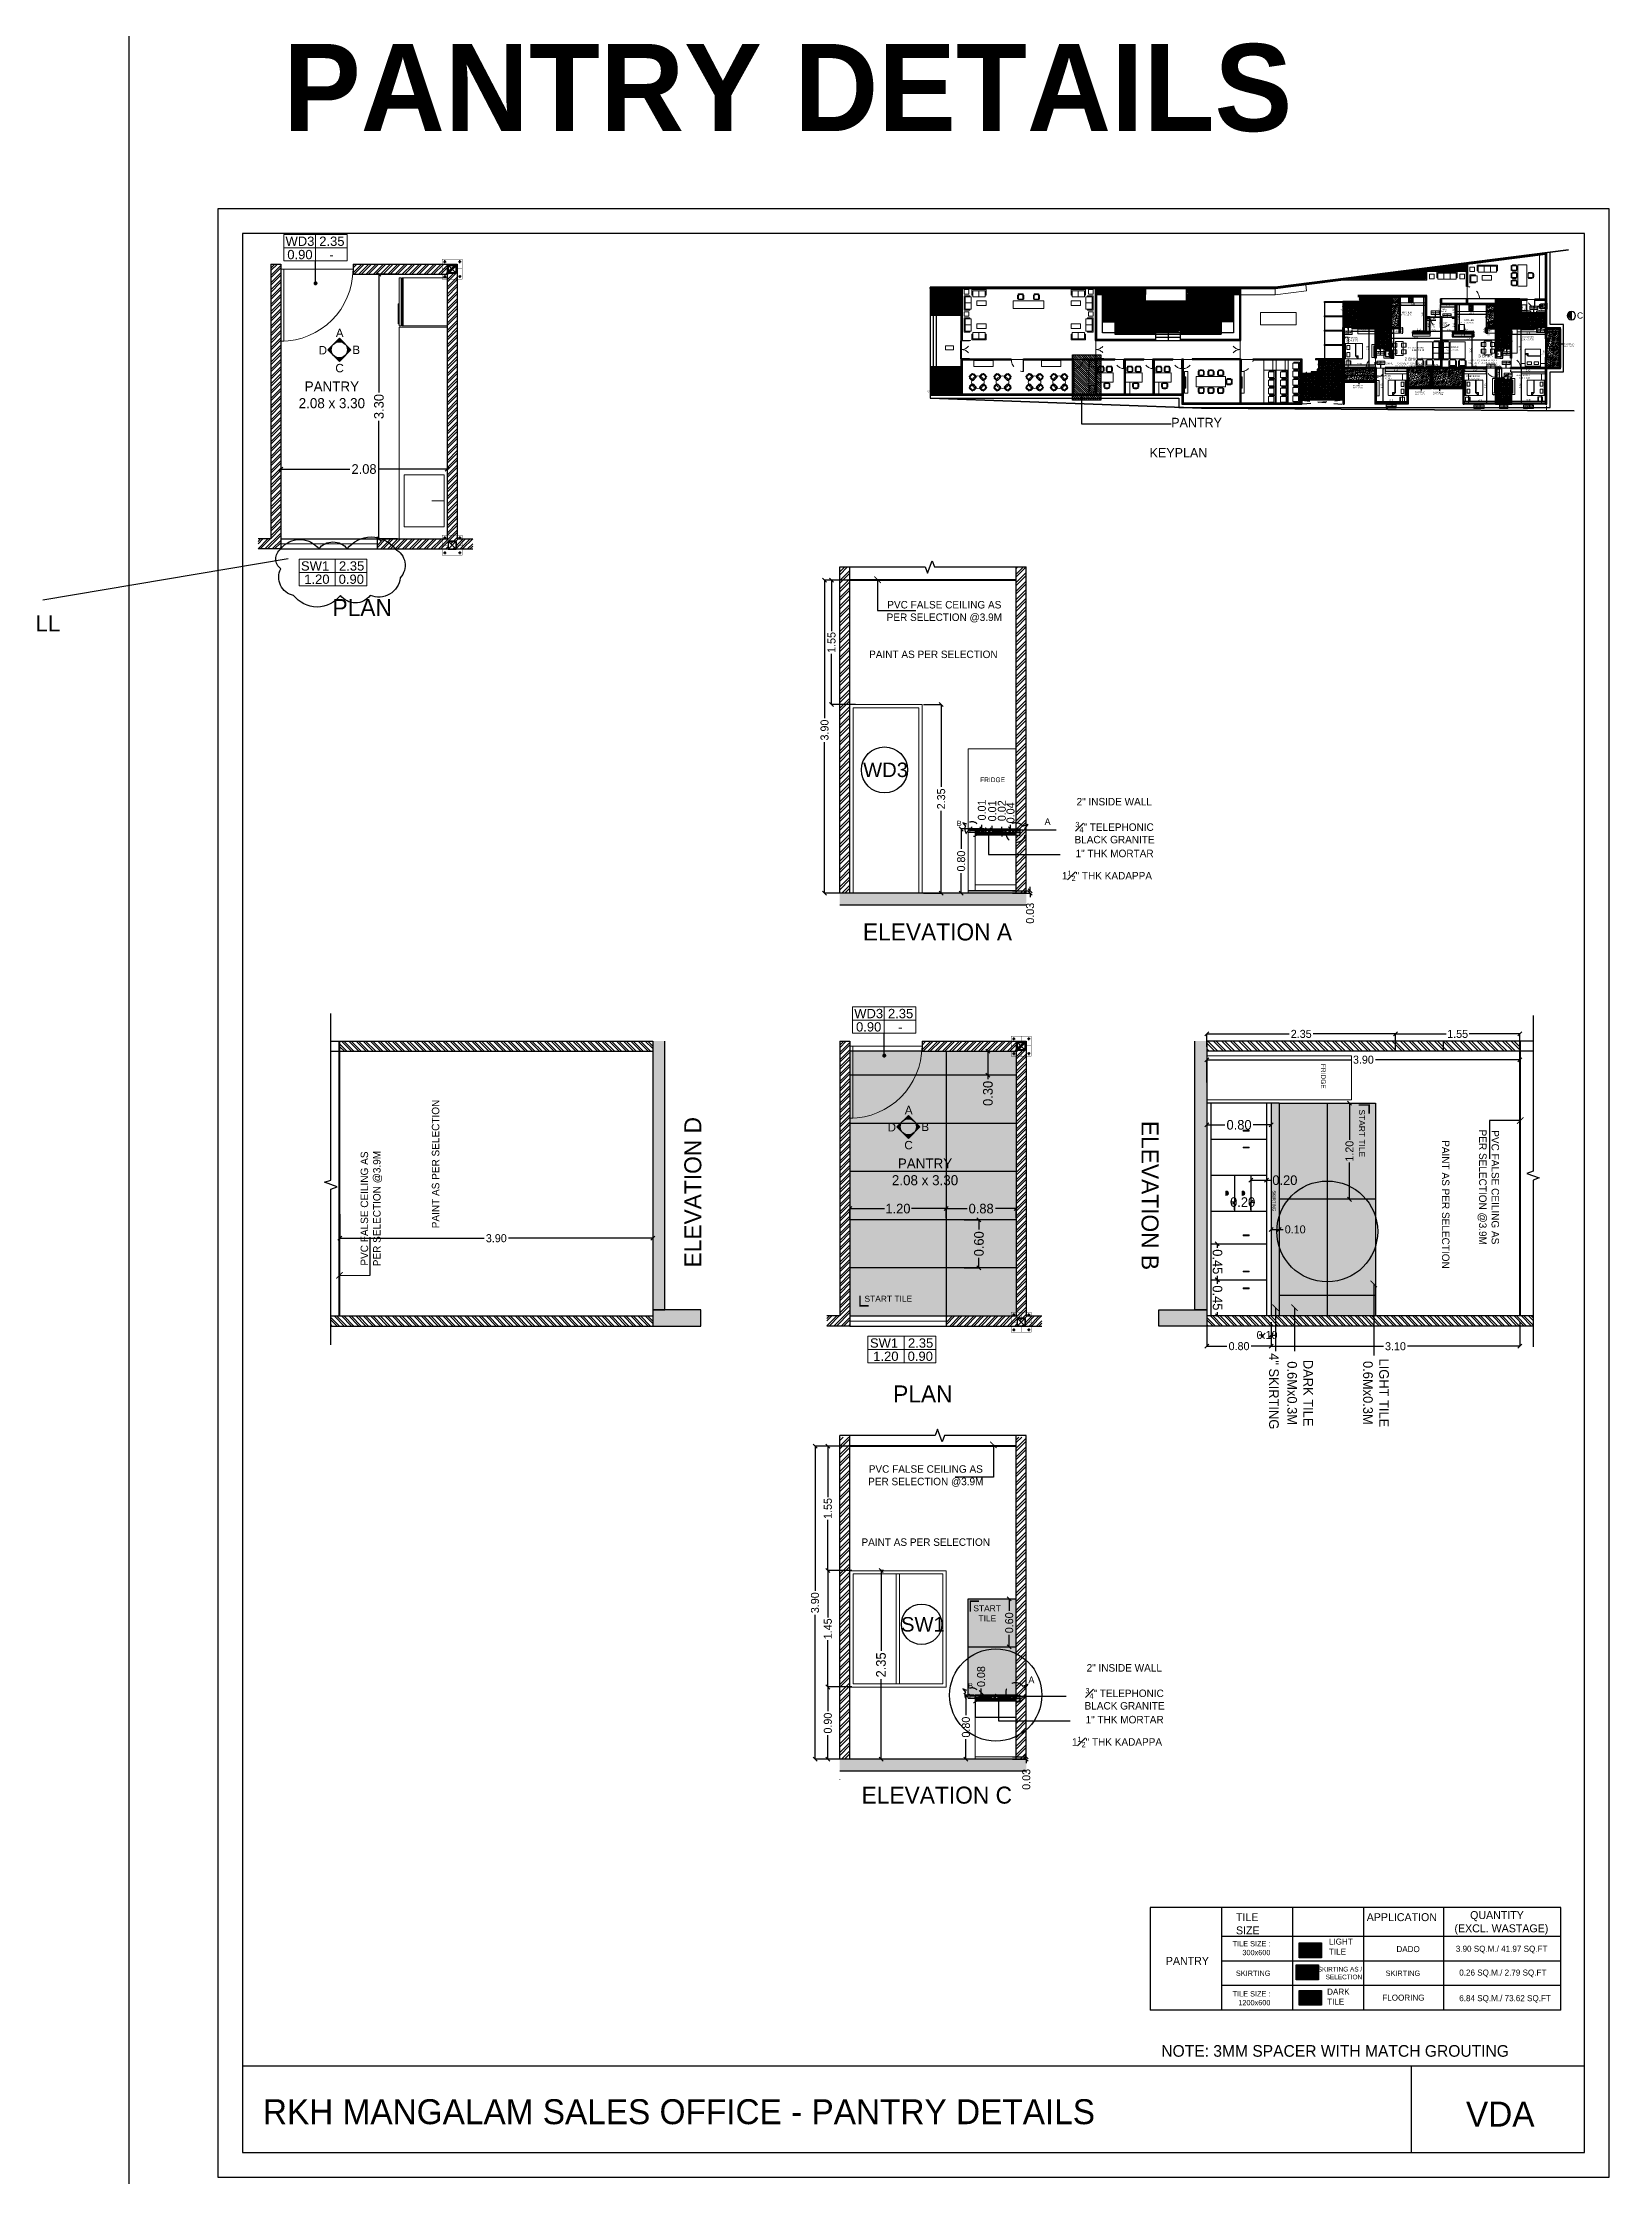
# Model space of a CAD drawing. Header units: metres. Extents: x 494 to 1845, y -666 to 1061.
# Drawn here: x 1395.78 to 1415.31, y 272.47 to 299.07 of the extents above; entities that cross this region are included whole.
import ezdxf
from ezdxf.enums import TextEntityAlignment as Align

# ---------------------------------------------------------------- set-up
doc = ezdxf.new("R2010")
doc.units = ezdxf.units.M
doc.header["$MEASUREMENT"] = 0
for name, pattern in [('1', [0]), ('141011 - Typical Flr Plans -1 - 1.5 & 1-2 BHK_ Kolshet Namrata1$0$HIDDEN', [0.375, 0.25, -0.125]), ('ACAD_ISO02W100', [15, 12, -3]), ('DASHED2', [0.375, 0.25, -0.125]), ('HIDDEN', [0.375, 0.25, -0.125])]:
    doc.linetypes.add(name, pattern=pattern)
doc.layers.get('Defpoints').update_dxf_attribs({"color": 12})
for name, color, linetype, lineweight in [('.', 7, 'Continuous', 5), ('01 WALL', 7, 'Continuous', 25), ('04 TEXT', 7, 'Continuous', 13), ('07 TEXT', 7, 'Continuous', 13), ('10 furniture', 8, 'Continuous', 13), ('A-Furniture', 8, 'Continuous', 13), ('A-Wall Hatch', 8, 'Continuous', 9), ('ARCHITECTURAL COMMENTS', 2, 'Continuous', 30), ('col hatch', 8, 'Continuous', 13), ('DIMENSION', 8, 'Continuous', 5), ('f1', 7, 'Continuous', 9), ('Furniture', 8, 'Continuous', 13), ('Grid', 1, 'Continuous', 25), ('SCPL_BOLTS', 11, 'Continuous', 15), ('SCPL_ST PLATE', 222, 'Continuous', 0), ('VDA - WALL PAINTS', 7, 'Continuous', 30), ('VDA-Col-slab', 1, 'Continuous', 30), ('VDA-DOOR', 23, 'Continuous', 5), ('VDA-DW TAGS', 4, 'Continuous', 9), ('VDA-ELEV LINES', 8, 'Continuous', 9), ('VDA-FURNITURE', 8, 'Continuous', 13), ('VDA-HATCH', 8, 'Continuous', 9), ('VDA-PLUMBING', 8, 'Continuous', 13), ('VDA-RAILING', 25, 'Continuous', 5), ('VDA-SLIDING DOOR', 4, 'Continuous', 9), ('VDA-WALL', 250, 'Continuous', 25), ('VDA-WINDOW', 5, 'Continuous', 9), ('VDA_FURNITURE', 8, 'Continuous', 13), ('VDA_LIGHT TILES', 254, 'Continuous', 5)]:
    doc.layers.add(name, color=color, linetype=linetype, lineweight=lineweight)
for name, color, linetype in [('0 @ 1', 7, 'Continuous'), ('A-AREA', 1, 'Continuous'), ('A-Text', 250, 'Continuous'), ('BASE PLATE', 3, 'Continuous'), ('CLOUMN GRID @ 1', 7, 'Continuous'), ('COLUMN', 1, 'Continuous'), ('Elevation', 8, 'Continuous'), ('Flooring', 250, 'Continuous'), ('PLOT - SURVEY', 1, '1'), ('SCPL HIDDEN', 8, 'HIDDEN'), ('SHEET', 7, 'Continuous'), ('TEXT', 7, 'Continuous'), ('TILE DROP', 180, '1'), ('TILES', 4, '1'), ('VDA DIMENSION', 8, 'Continuous'), ('VDA-TEXT', 250, '1'), ('VDA-WALL BELOW', 8, 'Continuous'), ('VDA_CEILING', 250, 'Continuous'), ('VDA_RAILING NOTE', 4, '1'), ('VDA_ROOF', 250, 'Continuous'), ('VDA_WALL BELOW', 8, '1')]:
    doc.layers.add(name, color=color, linetype=linetype)
doc.layers.add('HATCH', color=7, linetype='Continuous', true_color=0x757575)
doc.styles.add('0.2', font='arial.ttf', dxfattribs={"height": 0.2})
doc.styles.add('arial', font='arial.ttf', dxfattribs={"height": 0.3})
doc.styles.add('AutoDCRFont', font='arial.ttf')
doc.styles.add('PDF Century Gothic Bold', font='GOTHICB.TTF')
doc.styles.add('RS', font='GOTHIC.TTF')
doc.styles.get("Standard").update_dxf_attribs({"font": 'arial.ttf'})
doc.dimstyles.new('Copy of Copy of SMALL', dxfattribs={"dimtxt": 0.125, "dimasz": 0.05, "dimexe": 0, "dimexo": 0.02, "dimgap": 0.02, "dimtad": 0, "dimzin": 0, "dimdsep": 46, "dimtxsty": 'RS', "dimblk": 'OBLIQUE', "dimcen": 2.5, "dimclrd": 8, "dimclre": 8, "dimclrt": 5, "dimadec": 0, "dimazin": 0, "dimtfac": 1, "dimtofl": 0, "dimtmove": 0, "dimatfit": 3, "dimldrblk": 'OBLIQUE', "dimfxl": 0, "dimtolj": 1, "dimtzin": 0, "dimarcsym": 0})
doc.dimstyles.new('SMALL', dxfattribs={"dimtxt": 0.16, "dimasz": 0.05, "dimexe": 0, "dimexo": 0, "dimgap": 0.05, "dimtad": 0, "dimdec": 1, "dimzin": 0, "dimdsep": 46, "dimtxsty": 'RS', "dimblk": 'ARCHTICK', "dimcen": 2.5, "dimclrd": 256, "dimclre": 256, "dimclrt": 5, "dimadec": 0, "dimazin": 0, "dimtfac": 1, "dimtofl": 0, "dimtmove": 0, "dimatfit": 3, "dimldrblk": 'ARCHTICK', "dimfxl": 0, "dimtolj": 1, "dimtzin": 0, "dimarcsym": 0})
doc.dimstyles.new('SMALL-1', dxfattribs={"dimtxt": 0.16, "dimasz": 0.035, "dimexe": 0, "dimexo": 0.1, "dimgap": 0.05, "dimtad": 1, "dimzin": 0, "dimdsep": 46, "dimtxsty": 'RS', "dimblk": 'DOT', "dimcen": 2.5, "dimclrd": 256, "dimclre": 256, "dimclrt": 5, "dimadec": 0, "dimazin": 0, "dimtfac": 1, "dimtdec": 3, "dimtofl": 0, "dimtmove": 0, "dimatfit": 3, "dimfxl": 0, "dimtolj": 1, "dimtzin": 0, "dimarcsym": 0})
pattern_1 = [(45, (-7.32954, 13.19998), (-0.0450780573, 0.0450780573), []), (45, (-7.299485, 13.19998), (-0.0450780573, 0.0450780573), [])]
pattern_2 = [(45, (-1377.91861, -270.13824), (-0.0450780573, 0.0450780573), []), (45, (-1377.88856, -270.13824), (-0.0450780573, 0.0450780573), [])]
pattern_3 = [(315, (-1377.91861, -270.13824), (0.053916892, 0.053916892), [])]
pattern_4 = [(135, (-4e-16, 0.375), (-0.00441942, -0.00441942), [])]
pattern_5 = [(45, (-14.42239, 22.883114), (-0.0450780573, 0.0450780573), []), (45, (-14.392336, 22.883114), (-0.0450780573, 0.0450780573), [])]

# ---------------------------------------------------------------- blocks, each defined once
blk = doc.blocks.new('_Oblique')
at = {"color": 0, "linetype": 'ByBlock', "lineweight": -2}
blk.add_line((-0.5, -0.5), (0.5, 0.5), dxfattribs=at)
blk = doc.blocks.new('*D789')
at = {"layer": 'Defpoints', "color": 0}
for p in [(1407.285, 278.482), (1407.402, 278.482), (1407.402, 277.682)]:
    blk.add_point(p, dxfattribs=at)
at = {"layer": 'VDA DIMENSION', "color": 8, "lineweight": -2}
for p, q in [((1407.382, 278.482), (1407.285, 278.482)), ((1407.285, 278.482), (1407.285, 278.232)), ((1407.285, 277.682), (1407.285, 277.931)), ((1407.382, 277.682), (1407.285, 277.682))]:
    blk.add_line(p, q, dxfattribs=at)
at = {"layer": 'VDA DIMENSION', "color": 8, "lineweight": -2, "xscale": 0.05, "yscale": 0.05, "zscale": 0.05}
for p, rotation in [((1407.285, 278.482), 90), ((1407.285, 277.682), 270)]:
    blk.add_blockref('_Oblique', p, dxfattribs=dict(at, rotation=rotation))
at = {"layer": 'VDA DIMENSION', "color": 5, "insert": (1407.285, 278.082), "char_height": 0.1, "attachment_point": 5, "rotation": 90, "style": 'RS'}
blk.add_mtext('\\A1;0.80', dxfattribs=at)
blk = doc.blocks.new('*D790')
at = {"layer": 'Defpoints', "color": 0}
for p in [(1407.845, 277.712), (1407.845, 277.682), (1408.038, 277.682)]:
    blk.add_point(p, dxfattribs=at)
at = {"layer": 'VDA DIMENSION', "color": 8, "lineweight": -2}
for p, q in [((1407.865, 277.712), (1408.038, 277.712)), ((1408.038, 277.712), (1408.038, 277.762)), ((1407.865, 277.682), (1408.038, 277.682)), ((1408.038, 277.682), (1408.038, 277.632))]:
    blk.add_line(p, q, dxfattribs=at)
at = {"layer": 'VDA DIMENSION', "color": 8, "lineweight": -2, "xscale": 0.05, "yscale": 0.05, "zscale": 0.05}
for p, rotation in [((1408.038, 277.712), 270), ((1408.038, 277.682), 90)]:
    blk.add_blockref('_Oblique', p, dxfattribs=dict(at, rotation=rotation))
at = {"layer": 'VDA DIMENSION', "color": 5, "insert": (1408.038, 277.431), "char_height": 0.1, "attachment_point": 5, "rotation": 90, "style": 'RS'}
blk.add_mtext('\\A1;0.03', dxfattribs=at)
blk = doc.blocks.new('*D791')
at = {"layer": 'Defpoints', "color": 0}
for p in [(1407.448, 278.512), (1407.475, 278.512), (1407.448, 278.434)]:
    blk.add_point(p, dxfattribs=at)
at = {"layer": 'VDA DIMENSION', "color": 8, "lineweight": -2}
for p, q in [((1407.468, 278.512), (1407.475, 278.512)), ((1407.475, 278.512), (1407.475, 278.562)), ((1407.475, 278.434), (1407.475, 278.512)), ((1407.468, 278.434), (1407.475, 278.434))]:
    blk.add_line(p, q, dxfattribs=at)
at = {"layer": 'VDA DIMENSION', "color": 8, "lineweight": -2, "xscale": 0.05, "yscale": 0.05, "zscale": 0.05}
for p, rotation in [((1407.475, 278.512), 90), ((1407.475, 278.434), 270)]:
    blk.add_blockref('_Oblique', p, dxfattribs=dict(at, rotation=rotation))
at = {"layer": 'VDA DIMENSION', "color": 5, "insert": (1407.475, 278.712), "char_height": 0.1, "attachment_point": 5, "rotation": 90, "style": 'RS'}
blk.add_mtext('\\A1;0.08', dxfattribs=at)
blk = doc.blocks.new('FGHH-flat-3-flat-1')
at = {"color": 6, "linetype": 'HIDDEN', "lineweight": 30, "ltscale": 0.6}
for p, q in [((3190.232, 49.032), (3190.294, 49.057)), ((3190.294, 49.057), (3190.253, 49))]:
    blk.add_line(p, q, dxfattribs=at)
blk.add_arc((3190.141, 48.951), 0.122, 41.9795, 23.8799, dxfattribs=at)
blk = doc.blocks.new('FGHH-flat-4-flat-1')
at = {"color": 6, "linetype": 'HIDDEN', "lineweight": 30, "ltscale": 0.6}
for p, q in [((-2392.674, 36.774), (-2392.721, 36.793)), ((-2392.721, 36.793), (-2392.69, 36.75))]:
    blk.add_line(p, q, dxfattribs=at)
at = {"color": 6, "linetype": 'HIDDEN', "lineweight": 30, "ltscale": 0.4}
blk.add_arc((-2392.606, 36.713), 0.0913, 156.1201, 138.0205, dxfattribs=at)
blk = doc.blocks.new('_ArchTick')
at = {"color": 0, "linetype": 'ByBlock', "const_width": 0.15}
blk.add_lwpolyline([(-0.5, -0.5), (0.5, 0.5)], dxfattribs=at)
blk = doc.blocks.new('fdsfdsf')
at = {"layer": 'VDA-DOOR'}
for p, q in [((0, -0.899), (0, 0)), ((0, 0), (0.038, 0)), ((0.038, 0), (0.038, -0.899)), ((0.9, 0), (0, 0)), ((0.038, -0.899), (0, -0.899))]:
    blk.add_line(p, q, dxfattribs=at)
blk.add_arc((0, 0.001), 0.9, 270, 359.9575, dxfattribs=at)
blk = doc.blocks.new('athath')
at = {"layer": 'BASE PLATE', "const_width": 0.004}
blk.add_lwpolyline([(382058.464, 2057488.134), (382058.714, 2057488.134), (382058.714, 2057487.884), (382058.464, 2057487.884)], close=True, dxfattribs=at)
at = {"layer": 'COLUMN', "color": 5, "lineweight": 30}
for p, q in [((382058.639, 2057488.059), (382058.539, 2057487.959)), ((382058.639, 2057487.959), (382058.539, 2057488.059))]:
    blk.add_line(p, q, dxfattribs=at)
blk.add_lwpolyline([(382058.539, 2057488.059), (382058.539, 2057487.959), (382058.639, 2057487.959), (382058.639, 2057488.059)], close=True, dxfattribs=at)
at = {"layer": 'Grid', "color": 5, "const_width": 0.002}
blk.add_lwpolyline([(382058.539, 2057488.059), (382058.639, 2057488.059), (382058.639, 2057487.959), (382058.539, 2057487.959)], close=True, dxfattribs=at)
at = {"layer": 'Grid', "color": 5}
blk.add_lwpolyline([(382058.542, 2057488.056), (382058.636, 2057488.056), (382058.636, 2057487.962), (382058.542, 2057487.962)], close=True, dxfattribs=at)
at = {"layer": 'SCPL HIDDEN'}
for p, q in [((382058.513, 2057488.102), (382058.479, 2057488.102)), ((382058.513, 2057487.916), (382058.479, 2057487.916)), ((382058.496, 2057488.119), (382058.496, 2057488.085)), ((382058.496, 2057487.899), (382058.496, 2057487.933)), ((382058.665, 2057488.102), (382058.699, 2057488.102)), ((382058.665, 2057487.916), (382058.699, 2057487.916)), ((382058.682, 2057488.119), (382058.682, 2057488.085)), ((382058.682, 2057487.899), (382058.682, 2057487.933))]:
    blk.add_line(p, q, dxfattribs=at)
at = {"layer": 'SCPL_BOLTS'}
for centre in [(382058.496, 2057488.102), (382058.496, 2057487.916), (382058.682, 2057488.102), (382058.682, 2057487.916)]:
    blk.add_circle(centre, 0.0103, dxfattribs=at)
at = {"layer": 'SCPL_ST PLATE', "const_width": 0.002}
for points in [[(382058.464, 2057488.012), (382058.464, 2057488.005), (382058.539, 2057488.005), (382058.539, 2057488.012)], [(382058.586, 2057488.134), (382058.593, 2057488.134), (382058.593, 2057488.059), (382058.586, 2057488.059)], [(382058.586, 2057487.884), (382058.593, 2057487.884), (382058.593, 2057487.959), (382058.586, 2057487.959)], [(382058.639, 2057488.005), (382058.639, 2057488.012), (382058.714, 2057488.012), (382058.714, 2057488.005)]]:
    blk.add_lwpolyline(points, close=True, dxfattribs=at)
blk = doc.blocks.new('4545-flat-1-flat-1-flat-1-flat-1')
at = {"layer": '.'}
h = blk.add_hatch(color=256, dxfattribs=at)
h.dxf.hatch_style = 1
h.paths.add_polyline_path([(1328.361, -54.195), (1328.432, -54.123), (1328.504, -54.195, 0.414214)])
h.paths.add_polyline_path([(1328.361, -54.338, 0.414214), (1328.504, -54.338), (1328.432, -54.41)])
h.paths.add_polyline_path([(1328.289, -54.266), (1328.361, -54.195, 0.414214), (1328.361, -54.338)])
h.paths.add_polyline_path([(1328.504, -54.195), (1328.576, -54.266), (1328.504, -54.338, 0.198912), (1328.534, -54.266, 0.198912)])
blk.add_circle((1328.432, -54.266), 0.101)
at = {"layer": 'Flooring', "lineweight": -2}
for p, q in [((1328.432, -54.123), (1328.289, -54.266)), ((1328.576, -54.266), (1328.432, -54.123)), ((1328.289, -54.266), (1328.432, -54.41)), ((1328.432, -54.41), (1328.576, -54.266))]:
    blk.add_line(p, q, dxfattribs=at)
at = {"layer": 'VDA-TEXT', "color": 1, "lineweight": 5, "char_height": 0.1047, "width": 0.10599, "attachment_point": 2, "style": 'arial'}
for s, insert in [('{\\T0.9;D}', (1328.22, -54.219)), ('{\\T0.9;A}', (1328.431, -54.004)), ('{\\T0.9;B}', (1328.637, -54.214)), ('{\\T0.9;C}', (1328.429, -54.442))]:
    blk.add_mtext(s, dxfattribs=dict(at, insert=insert))
blk = doc.blocks.new('sw1')
at = {"layer": 'VDA-DW TAGS'}
for p, q in [((1416.124, 215.507), (1415.277, 215.507)), ((1415.729, 215.341), (1415.729, 215.672))]:
    blk.add_line(p, q, dxfattribs=at)
blk.add_lwpolyline([(1416.124, 215.672), (1415.277, 215.672), (1415.277, 215.341), (1416.124, 215.341)], close=True, dxfattribs=at)
at = {"layer": 'VDA-DW TAGS', "char_height": 0.116, "attachment_point": 8, "style": 'arial'}
for s, insert, width in [('SW1', (1415.477, 215.527), 0.28229), ('1.20', (1415.5, 215.362), 0.27584), ('0.90', (1415.929, 215.362), 0.36617), ('2.35', (1415.933, 215.527), 0.28229)]:
    blk.add_mtext(s, dxfattribs=dict(at, insert=insert, width=width))
blk = doc.blocks.new('*D792')
at = {"layer": 'Defpoints', "color": 0}
for p in [(1407.244, 284.405), (1407.448, 284.405), (1407.244, 283.805)]:
    blk.add_point(p, dxfattribs=at)
at = {"layer": 'VDA DIMENSION', "color": 8, "lineweight": -2}
for p, q in [((1407.264, 284.405), (1407.448, 284.405)), ((1407.448, 284.405), (1407.448, 284.282)), ((1407.448, 283.805), (1407.448, 283.929)), ((1407.264, 283.805), (1407.448, 283.805))]:
    blk.add_line(p, q, dxfattribs=at)
at = {"layer": 'VDA DIMENSION', "color": 8, "lineweight": -2, "xscale": 0.05, "yscale": 0.05, "zscale": 0.05}
for p, rotation in [((1407.448, 284.405), 90), ((1407.448, 283.805), 270)]:
    blk.add_blockref('_Oblique', p, dxfattribs=dict(at, rotation=rotation))
at = {"layer": 'VDA DIMENSION', "color": 5, "insert": (1407.448, 284.105), "char_height": 0.12, "attachment_point": 5, "rotation": 90, "style": 'RS'}
blk.add_mtext('\\A1;0.60', dxfattribs=at)
blk = doc.blocks.new('*D793')
at = {"layer": 'Defpoints', "color": 0}
for p in [(1405.838, 284.543), (1405.838, 284.405), (1407.038, 284.405)]:
    blk.add_point(p, dxfattribs=at)
at = {"layer": 'VDA DIMENSION', "color": 8, "lineweight": -2}
for p, q in [((1405.838, 284.425), (1405.838, 284.543)), ((1405.838, 284.543), (1406.27, 284.543)), ((1407.038, 284.543), (1406.605, 284.543)), ((1407.038, 284.425), (1407.038, 284.543))]:
    blk.add_line(p, q, dxfattribs=at)
at = {"layer": 'VDA DIMENSION', "color": 8, "lineweight": -2, "xscale": 0.05, "yscale": 0.05, "zscale": 0.05, "rotation": 180}
blk.add_blockref('_Oblique', (1405.838, 284.543), dxfattribs=at)
at = {"layer": 'VDA DIMENSION', "color": 8, "lineweight": -2, "xscale": 0.05, "yscale": 0.05, "zscale": 0.05}
blk.add_blockref('_Oblique', (1407.038, 284.543), dxfattribs=at)
at = {"layer": 'VDA DIMENSION', "color": 5, "insert": (1406.438, 284.543), "char_height": 0.12, "attachment_point": 5, "style": 'RS'}
blk.add_mtext('\\A1;1.20', dxfattribs=at)
blk = doc.blocks.new('*D794')
at = {"layer": 'Defpoints', "color": 0}
for p in [(1407.038, 284.405), (1407.913, 284.543), (1407.913, 284.405)]:
    blk.add_point(p, dxfattribs=at)
at = {"layer": 'VDA DIMENSION', "color": 8, "lineweight": -2}
for p, q in [((1407.038, 284.425), (1407.038, 284.543)), ((1407.038, 284.543), (1407.299, 284.543)), ((1407.913, 284.543), (1407.652, 284.543)), ((1407.913, 284.425), (1407.913, 284.543))]:
    blk.add_line(p, q, dxfattribs=at)
at = {"layer": 'VDA DIMENSION', "color": 8, "lineweight": -2, "xscale": 0.05, "yscale": 0.05, "zscale": 0.05, "rotation": 180}
blk.add_blockref('_Oblique', (1407.038, 284.543), dxfattribs=at)
at = {"layer": 'VDA DIMENSION', "color": 8, "lineweight": -2, "xscale": 0.05, "yscale": 0.05, "zscale": 0.05}
blk.add_blockref('_Oblique', (1407.913, 284.543), dxfattribs=at)
at = {"layer": 'VDA DIMENSION', "color": 5, "insert": (1407.475, 284.543), "char_height": 0.12, "attachment_point": 5, "style": 'RS'}
blk.add_mtext('\\A1;0.88', dxfattribs=at)
blk = doc.blocks.new('*D795')
at = {"layer": 'Defpoints', "color": 0}
for p in [(1407.535, 286.505), (1407.535, 286.205), (1407.56, 286.205)]:
    blk.add_point(p, dxfattribs=at)
at = {"layer": 'VDA DIMENSION', "color": 8, "lineweight": -2}
for p, q in [((1407.555, 286.505), (1407.56, 286.505)), ((1407.56, 286.505), (1407.56, 286.205)), ((1407.555, 286.205), (1407.56, 286.205)), ((1407.56, 286.205), (1407.56, 286.155))]:
    blk.add_line(p, q, dxfattribs=at)
at = {"layer": 'VDA DIMENSION', "color": 8, "lineweight": -2, "xscale": 0.05, "yscale": 0.05, "zscale": 0.05}
for p, rotation in [((1407.56, 286.505), 90.00000000008686), ((1407.56, 286.205), 270.0000000000868)]:
    blk.add_blockref('_Oblique', p, dxfattribs=dict(at, rotation=rotation))
at = {"layer": 'VDA DIMENSION', "color": 5, "insert": (1407.56, 285.979), "char_height": 0.12, "attachment_point": 5, "rotation": 90, "style": 'RS'}
blk.add_mtext('\\A1;0.30', dxfattribs=at)
blk = doc.blocks.new('PB')
at = {"layer": 'VDA-HATCH', "lineweight": 40}
h = blk.add_hatch(color=256, dxfattribs=at)
h.dxf.hatch_style = 1
h.paths.add_polyline_path([(1495.965, 261.215), (1495.765, 261.215), (1495.765, 260.615), (1495.965, 260.615)])
at = {"layer": 'VDA-Col-slab'}
blk.add_lwpolyline([(1495.765, 261.215), (1495.965, 261.215), (1495.965, 260.615), (1495.765, 260.615)], close=True, dxfattribs=at)
blk = doc.blocks.new('*D796')
at = {"layer": 'Defpoints', "color": 0}
for p in [(1399.481, 284.955), (1403.381, 284.955), (1399.481, 284.174)]:
    blk.add_point(p, dxfattribs=at)
at = {"layer": 'VDA DIMENSION', "color": 8, "lineweight": -2}
for p, q in [((1399.481, 284.474), (1399.481, 284.174)), ((1403.381, 284.474), (1403.381, 284.174)), ((1399.481, 284.174), (1401.281, 284.174)), ((1403.381, 284.174), (1401.582, 284.174))]:
    blk.add_line(p, q, dxfattribs=at)
at = {"layer": 'VDA DIMENSION', "color": 8, "lineweight": -2, "xscale": 0.05, "yscale": 0.05, "zscale": 0.05, "rotation": 180}
blk.add_blockref('_Oblique', (1399.481, 284.174), dxfattribs=at)
at = {"layer": 'VDA DIMENSION', "color": 8, "lineweight": -2, "xscale": 0.05, "yscale": 0.05, "zscale": 0.05}
blk.add_blockref('_Oblique', (1403.381, 284.174), dxfattribs=at)
at = {"layer": 'VDA DIMENSION', "color": 5, "insert": (1401.431, 284.174), "char_height": 0.1, "attachment_point": 5, "style": 'RS'}
blk.add_mtext('\\A1;3.90', dxfattribs=at)
blk = doc.blocks.new('*D797')
at = {"layer": 'Defpoints', "color": 0}
for p in [(1411.09, 283.205), (1414.19, 283.205), (1414.19, 282.828)]:
    blk.add_point(p, dxfattribs=at)
at = {"layer": 'VDA DIMENSION', "color": 8, "lineweight": -2}
for p, q in [((1411.09, 283.128), (1411.09, 282.828)), ((1414.19, 283.128), (1414.19, 282.828)), ((1411.09, 282.828), (1412.489, 282.828)), ((1414.19, 282.828), (1412.79, 282.828))]:
    blk.add_line(p, q, dxfattribs=at)
at = {"layer": 'VDA DIMENSION', "color": 8, "lineweight": -2, "xscale": 0.05, "yscale": 0.05, "zscale": 0.05, "rotation": 180}
blk.add_blockref('_Oblique', (1411.09, 282.828), dxfattribs=at)
at = {"layer": 'VDA DIMENSION', "color": 8, "lineweight": -2, "xscale": 0.05, "yscale": 0.05, "zscale": 0.05}
blk.add_blockref('_Oblique', (1414.19, 282.828), dxfattribs=at)
at = {"layer": 'VDA DIMENSION', "color": 5, "insert": (1412.64, 282.828), "char_height": 0.1, "attachment_point": 5, "style": 'RS'}
blk.add_mtext('\\A1;3.10', dxfattribs=at)
blk = doc.blocks.new('*D798')
at = {"layer": 'Defpoints', "color": 0}
for p in [(1410.99, 282.913), (1411.09, 282.968), (1411.09, 282.913)]:
    blk.add_point(p, dxfattribs=at)
at = {"layer": 'VDA DIMENSION', "color": 8, "lineweight": -2}
for p, q in [((1410.99, 282.968), (1410.94, 282.968)), ((1410.99, 282.933), (1410.99, 282.968)), ((1411.09, 282.933), (1411.09, 282.968)), ((1411.09, 282.968), (1411.14, 282.968))]:
    blk.add_line(p, q, dxfattribs=at)
at = {"layer": 'VDA DIMENSION', "color": 8, "lineweight": -2, "xscale": 0.05, "yscale": 0.05, "zscale": 0.05}
blk.add_blockref('_Oblique', (1410.99, 282.968), dxfattribs=at)
at = {"layer": 'VDA DIMENSION', "color": 8, "lineweight": -2, "xscale": 0.05, "yscale": 0.05, "zscale": 0.05, "rotation": 180}
blk.add_blockref('_Oblique', (1411.09, 282.968), dxfattribs=at)
at = {"layer": 'VDA DIMENSION', "color": 5, "insert": (1411.039, 282.968), "char_height": 0.1, "attachment_point": 5, "style": 'RS'}
blk.add_mtext('\\A1;0.10', dxfattribs=at)
blk = doc.blocks.new('*D799')
at = {"layer": 'Defpoints', "color": 0}
for p in [(1410.29, 283.205), (1411.09, 283.205), (1411.09, 282.829)]:
    blk.add_point(p, dxfattribs=at)
at = {"layer": 'VDA DIMENSION', "color": 8, "lineweight": -2}
for p, q in [((1410.29, 283.129), (1410.29, 282.829)), ((1411.09, 283.129), (1411.09, 282.829)), ((1410.29, 282.829), (1410.539, 282.829)), ((1411.09, 282.829), (1410.84, 282.829))]:
    blk.add_line(p, q, dxfattribs=at)
at = {"layer": 'VDA DIMENSION', "color": 8, "lineweight": -2, "xscale": 0.05, "yscale": 0.05, "zscale": 0.05, "rotation": 180}
blk.add_blockref('_Oblique', (1410.29, 282.829), dxfattribs=at)
at = {"layer": 'VDA DIMENSION', "color": 8, "lineweight": -2, "xscale": 0.05, "yscale": 0.05, "zscale": 0.05}
blk.add_blockref('_Oblique', (1411.09, 282.829), dxfattribs=at)
at = {"layer": 'VDA DIMENSION', "color": 5, "insert": (1410.69, 282.829), "char_height": 0.1, "attachment_point": 5, "style": 'RS'}
blk.add_mtext('\\A1;0.80', dxfattribs=at)
blk = doc.blocks.new('*D800')
at = {"layer": 'Defpoints', "color": 0}
for p in [(1410.29, 286.54), (1412.64, 286.72), (1412.64, 286.54)]:
    blk.add_point(p, dxfattribs=at)
at = {"layer": 'VDA DIMENSION', "color": 8, "lineweight": -2}
for p, q in [((1410.29, 286.56), (1410.29, 286.72)), ((1410.29, 286.72), (1411.315, 286.72)), ((1412.64, 286.72), (1411.615, 286.72)), ((1412.64, 286.56), (1412.64, 286.72))]:
    blk.add_line(p, q, dxfattribs=at)
at = {"layer": 'VDA DIMENSION', "color": 8, "lineweight": -2, "xscale": 0.05, "yscale": 0.05, "zscale": 0.05, "rotation": 180}
blk.add_blockref('_Oblique', (1410.29, 286.72), dxfattribs=at)
at = {"layer": 'VDA DIMENSION', "color": 8, "lineweight": -2, "xscale": 0.05, "yscale": 0.05, "zscale": 0.05}
blk.add_blockref('_Oblique', (1412.64, 286.72), dxfattribs=at)
at = {"layer": 'VDA DIMENSION', "color": 5, "insert": (1411.465, 286.72), "char_height": 0.1, "attachment_point": 5, "style": 'RS'}
blk.add_mtext('\\A1;2.35', dxfattribs=at)
blk = doc.blocks.new('*D801')
at = {"layer": 'Defpoints', "color": 0}
for p in [(1414.19, 286.399), (1410.29, 286.093), (1414.19, 286.093)]:
    blk.add_point(p, dxfattribs=at)
at = {"layer": 'VDA DIMENSION', "color": 8, "lineweight": -2}
for p, q in [((1410.29, 286.113), (1410.29, 286.399)), ((1410.29, 286.399), (1412.089, 286.399)), ((1414.19, 286.399), (1412.39, 286.399)), ((1414.19, 286.113), (1414.19, 286.399))]:
    blk.add_line(p, q, dxfattribs=at)
at = {"layer": 'VDA DIMENSION', "color": 8, "lineweight": -2, "xscale": 0.05, "yscale": 0.05, "zscale": 0.05, "rotation": 180}
blk.add_blockref('_Oblique', (1410.29, 286.399), dxfattribs=at)
at = {"layer": 'VDA DIMENSION', "color": 8, "lineweight": -2, "xscale": 0.05, "yscale": 0.05, "zscale": 0.05}
blk.add_blockref('_Oblique', (1414.19, 286.399), dxfattribs=at)
at = {"layer": 'VDA DIMENSION', "color": 5, "insert": (1412.24, 286.399), "char_height": 0.1, "attachment_point": 5, "style": 'RS'}
blk.add_mtext('\\A1;3.90', dxfattribs=at)
blk = doc.blocks.new('*D802')
at = {"layer": 'Defpoints', "color": 0}
for p in [(1412.64, 286.54), (1414.19, 286.72), (1414.19, 286.54)]:
    blk.add_point(p, dxfattribs=at)
at = {"layer": 'VDA DIMENSION', "color": 8, "lineweight": -2}
for p, q in [((1412.64, 286.56), (1412.64, 286.72)), ((1412.64, 286.72), (1413.273, 286.72)), ((1414.19, 286.72), (1413.557, 286.72)), ((1414.19, 286.56), (1414.19, 286.72))]:
    blk.add_line(p, q, dxfattribs=at)
at = {"layer": 'VDA DIMENSION', "color": 8, "lineweight": -2, "xscale": 0.05, "yscale": 0.05, "zscale": 0.05, "rotation": 180}
blk.add_blockref('_Oblique', (1412.64, 286.72), dxfattribs=at)
at = {"layer": 'VDA DIMENSION', "color": 8, "lineweight": -2, "xscale": 0.05, "yscale": 0.05, "zscale": 0.05}
blk.add_blockref('_Oblique', (1414.19, 286.72), dxfattribs=at)
at = {"layer": 'VDA DIMENSION', "color": 5, "insert": (1413.415, 286.72), "char_height": 0.1, "attachment_point": 5, "style": 'RS'}
blk.add_mtext('\\A1;1.55', dxfattribs=at)
blk = doc.blocks.new('*D803')
at = {"layer": 'Defpoints', "color": 0}
for p in [(1411.09, 284.284), (1411.19, 284.284), (1411.19, 284.284)]:
    blk.add_point(p, dxfattribs=at)
at = {"layer": 'VDA DIMENSION', "color": 8, "lineweight": -2}
for p, q in [((1411.09, 284.284), (1411.09, 284.284)), ((1411.09, 284.284), (1411.19, 284.284)), ((1411.19, 284.284), (1411.19, 284.284)), ((1411.19, 284.284), (1411.24, 284.284))]:
    blk.add_line(p, q, dxfattribs=at)
at = {"layer": 'VDA DIMENSION', "color": 8, "lineweight": -2, "xscale": 0.05, "yscale": 0.05, "zscale": 0.05, "rotation": 180}
blk.add_blockref('_Oblique', (1411.09, 284.284), dxfattribs=at)
at = {"layer": 'VDA DIMENSION', "color": 8, "lineweight": -2, "xscale": 0.05, "yscale": 0.05, "zscale": 0.05}
blk.add_blockref('_Oblique', (1411.19, 284.284), dxfattribs=at)
at = {"layer": 'VDA DIMENSION', "color": 5, "insert": (1411.39, 284.284), "char_height": 0.1, "attachment_point": 5, "style": 'RS'}
blk.add_mtext('\\A1;0.10', dxfattribs=at)
blk = doc.blocks.new('QEYHWTH-flat-1-flat-1')
at = {"layer": '01 WALL'}
blk.add_hatch(color=41, dxfattribs=at).paths.add_polyline_path([(8348.014, -3556.774), (8348.024, -3556.774), (8348.024, -3556.699), (8348.014, -3556.699)])
at = {"layer": '01 WALL', "lineweight": 0}
for p, q in [((8348.014, -3556.704), (8348.024, -3556.704)), ((8348.014, -3556.731), (8348.024, -3556.731)), ((8348.014, -3556.736), (8348.024, -3556.736)), ((8348.014, -3556.769), (8348.024, -3556.769))]:
    blk.add_line(p, q, dxfattribs=at)
blk.add_lwpolyline([(8348.014, -3556.699), (8348.024, -3556.699), (8348.024, -3556.774), (8348.014, -3556.774)], close=True, dxfattribs=at)
blk = doc.blocks.new('AQYHAT-flat-3-flat-1')
at = {"layer": '01 WALL'}
h = blk.add_hatch(color=41, dxfattribs=at)
h.paths.add_polyline_path([(-4173.286, -1778.756), (-4173.34, -1778.756, -1.095445)])
h.paths.add_polyline_path([(-4173.288, -1778.754), (-4173.338, -1778.754, -1)], flags=16)
h.paths.add_polyline_path([(-4173.288, -1778.754), (-4173.338, -1778.754, -1)], flags=0)
at = {"layer": '01 WALL', "lineweight": 0}
for p, q in [((-4173.34, -1778.756), (-4173.286, -1778.756)), ((-4173.338, -1778.754), (-4173.288, -1778.754))]:
    blk.add_line(p, q, dxfattribs=at)
for radius, start, end in [(0.0275, 354.7841, 185.2159), (0.025, 0, 180)]:
    blk.add_arc((-4173.313, -1778.754), radius, start, end, dxfattribs=at)
blk = doc.blocks.new('*D804')
at = {"layer": 'Defpoints', "color": 0}
for p in [(1410.635, 284.624), (1410.635, 284.509), (1410.835, 284.509)]:
    blk.add_point(p, dxfattribs=at)
at = {"layer": 'VDA DIMENSION', "color": 8, "lineweight": -2}
for p, q in [((1410.635, 284.624), (1410.585, 284.624)), ((1410.635, 284.529), (1410.635, 284.624)), ((1410.835, 284.529), (1410.835, 284.624)), ((1410.835, 284.624), (1410.885, 284.624))]:
    blk.add_line(p, q, dxfattribs=at)
at = {"layer": 'VDA DIMENSION', "color": 8, "lineweight": -2, "xscale": 0.05, "yscale": 0.05, "zscale": 0.05}
blk.add_blockref('_Oblique', (1410.635, 284.624), dxfattribs=at)
at = {"layer": 'VDA DIMENSION', "color": 8, "lineweight": -2, "xscale": 0.05, "yscale": 0.05, "zscale": 0.05, "rotation": 180}
blk.add_blockref('_Oblique', (1410.835, 284.624), dxfattribs=at)
at = {"layer": 'VDA DIMENSION', "color": 5, "insert": (1410.735, 284.624), "char_height": 0.12, "attachment_point": 5, "style": 'RS'}
blk.add_mtext('\\A1;0.20', dxfattribs=at)
blk = doc.blocks.new('*D805')
at = {"layer": 'Defpoints', "color": 0}
for p in [(1410.29, 285.605), (1411.09, 285.605), (1411.09, 285.587)]:
    blk.add_point(p, dxfattribs=at)
at = {"layer": 'VDA DIMENSION', "color": 8, "lineweight": -2}
for p, q in [((1410.29, 285.587), (1410.29, 285.587)), ((1410.29, 285.587), (1410.513, 285.587)), ((1411.09, 285.587), (1410.866, 285.587)), ((1411.09, 285.587), (1411.09, 285.587))]:
    blk.add_line(p, q, dxfattribs=at)
at = {"layer": 'VDA DIMENSION', "color": 8, "lineweight": -2, "xscale": 0.05, "yscale": 0.05, "zscale": 0.05, "rotation": 180}
blk.add_blockref('_Oblique', (1410.29, 285.587), dxfattribs=at)
at = {"layer": 'VDA DIMENSION', "color": 8, "lineweight": -2, "xscale": 0.05, "yscale": 0.05, "zscale": 0.05}
blk.add_blockref('_Oblique', (1411.09, 285.587), dxfattribs=at)
at = {"layer": 'VDA DIMENSION', "color": 5, "insert": (1410.69, 285.587), "char_height": 0.12, "attachment_point": 5, "style": 'RS'}
blk.add_mtext('\\A1;0.80', dxfattribs=at)
blk = doc.blocks.new('*D806')
at = {"layer": 'Defpoints', "color": 0}
for p in [(1411.034, 284.897), (1410.835, 284.885), (1411.034, 284.885)]:
    blk.add_point(p, dxfattribs=at)
at = {"layer": 'VDA DIMENSION', "color": 8, "lineweight": -2}
for p, q in [((1410.835, 284.897), (1410.835, 284.897)), ((1410.835, 284.897), (1411.034, 284.897)), ((1411.034, 284.897), (1411.034, 284.897)), ((1411.034, 284.897), (1411.084, 284.897))]:
    blk.add_line(p, q, dxfattribs=at)
at = {"layer": 'VDA DIMENSION', "color": 8, "lineweight": -2, "xscale": 0.05, "yscale": 0.05, "zscale": 0.05, "rotation": 180.0000000000491}
blk.add_blockref('_Oblique', (1410.835, 284.897), dxfattribs=at)
at = {"layer": 'VDA DIMENSION', "color": 8, "lineweight": -2, "xscale": 0.05, "yscale": 0.05, "zscale": 0.05}
blk.add_blockref('_Oblique', (1411.034, 284.897), dxfattribs=at)
at = {"layer": 'VDA DIMENSION', "color": 5, "insert": (1411.261, 284.897), "char_height": 0.12, "attachment_point": 5, "style": 'RS'}
blk.add_mtext('\\A1;0.20', dxfattribs=at)
blk = doc.blocks.new('WD3 T')
at = {"layer": 'VDA-TEXT', "color": 253}
blk.add_circle((1491.495, 251.278, 0), 0.287, dxfattribs=at)
at = {"layer": 'VDA-TEXT', "color": 253, "insert": (1491.229, 251.187, 0), "char_height": 0.18, "width": 2.16223, "attachment_point": 7, "style": 'PDF Century Gothic Bold'}
blk.add_mtext('{\\fArial|b0|i0|c0|p34;WD3}', dxfattribs=at)
blk = doc.blocks.new('*D807')
at = {"layer": 'Defpoints', "color": 0}
for p in [(1407.226, 289.274), (1407.531, 289.274), (1407.531, 288.474)]:
    blk.add_point(p, dxfattribs=at)
at = {"layer": 'VDA DIMENSION', "color": 8, "lineweight": -2}
for p, q in [((1407.511, 289.274), (1407.226, 289.274)), ((1407.226, 289.274), (1407.226, 289.025)), ((1407.226, 288.474), (1407.226, 288.724)), ((1407.511, 288.474), (1407.226, 288.474))]:
    blk.add_line(p, q, dxfattribs=at)
at = {"layer": 'VDA DIMENSION', "color": 8, "lineweight": -2, "xscale": 0.05, "yscale": 0.05, "zscale": 0.05}
for p, rotation in [((1407.226, 289.274), 90), ((1407.226, 288.474), 270)]:
    blk.add_blockref('_Oblique', p, dxfattribs=dict(at, rotation=rotation))
at = {"layer": 'VDA DIMENSION', "color": 5, "insert": (1407.226, 288.874), "char_height": 0.1, "attachment_point": 5, "rotation": 90, "style": 'RS'}
blk.add_mtext('\\A1;0.80', dxfattribs=at)
blk = doc.blocks.new('*D808')
at = {"layer": 'Defpoints', "color": 0}
for p in [(1407.845, 288.504), (1407.845, 288.474), (1408.085, 288.474)]:
    blk.add_point(p, dxfattribs=at)
at = {"layer": 'VDA DIMENSION', "color": 8, "lineweight": -2}
for p, q in [((1407.865, 288.504), (1408.085, 288.504)), ((1407.865, 288.474), (1408.085, 288.474)), ((1408.085, 288.504), (1408.085, 288.554)), ((1408.085, 288.474), (1408.085, 288.424))]:
    blk.add_line(p, q, dxfattribs=at)
at = {"layer": 'VDA DIMENSION', "color": 8, "lineweight": -2, "xscale": 0.05, "yscale": 0.05, "zscale": 0.05}
for p, rotation in [((1408.085, 288.504), 270), ((1408.085, 288.474), 90)]:
    blk.add_blockref('_Oblique', p, dxfattribs=dict(at, rotation=rotation))
at = {"layer": 'VDA DIMENSION', "color": 5, "insert": (1408.085, 288.224), "char_height": 0.1, "attachment_point": 5, "rotation": 90, "style": 'RS'}
blk.add_mtext('\\A1;0.03', dxfattribs=at)
blk = doc.blocks.new('*D809')
at = {"layer": 'Defpoints', "color": 0}
for p in [(1406.738, 290.824), (1406.738, 288.474), (1406.977, 288.474)]:
    blk.add_point(p, dxfattribs=at)
at = {"layer": 'VDA DIMENSION', "color": 8, "lineweight": -2}
for p, q in [((1406.758, 290.824), (1406.977, 290.824)), ((1406.977, 290.824), (1406.977, 289.799)), ((1406.977, 288.474), (1406.977, 289.499)), ((1406.758, 288.474), (1406.977, 288.474))]:
    blk.add_line(p, q, dxfattribs=at)
at = {"layer": 'VDA DIMENSION', "color": 8, "lineweight": -2, "xscale": 0.05, "yscale": 0.05, "zscale": 0.05}
for p, rotation in [((1406.977, 290.824), 90), ((1406.977, 288.474), 270)]:
    blk.add_blockref('_Oblique', p, dxfattribs=dict(at, rotation=rotation))
at = {"layer": 'VDA DIMENSION', "color": 5, "insert": (1406.977, 289.649), "char_height": 0.1, "attachment_point": 5, "rotation": 90, "style": 'RS'}
blk.add_mtext('\\A1;2.35', dxfattribs=at)
blk = doc.blocks.new('*D810')
at = {"layer": 'Defpoints', "color": 0}
for p in [(1405.838, 292.374), (1405.523, 288.474), (1405.838, 288.474)]:
    blk.add_point(p, dxfattribs=at)
at = {"layer": 'VDA DIMENSION', "color": 8, "lineweight": -2}
for p, q in [((1405.818, 292.374), (1405.523, 292.374)), ((1405.523, 292.374), (1405.523, 290.657)), ((1405.523, 288.474), (1405.523, 290.356)), ((1405.818, 288.474), (1405.523, 288.474))]:
    blk.add_line(p, q, dxfattribs=at)
at = {"layer": 'VDA DIMENSION', "color": 8, "lineweight": -2, "xscale": 0.05, "yscale": 0.05, "zscale": 0.05}
for p, rotation in [((1405.523, 292.374), 90), ((1405.523, 288.474), 270)]:
    blk.add_blockref('_Oblique', p, dxfattribs=dict(at, rotation=rotation))
at = {"layer": 'VDA DIMENSION', "color": 5, "insert": (1405.523, 290.507), "char_height": 0.1, "attachment_point": 5, "rotation": 90, "style": 'RS'}
blk.add_mtext('\\A1;3.90', dxfattribs=at)
blk = doc.blocks.new('*D811')
at = {"layer": 'Defpoints', "color": 0}
for p in [(1405.61, 292.374), (1406.101, 292.374), (1406.008, 290.824)]:
    blk.add_point(p, dxfattribs=at)
at = {"layer": 'VDA DIMENSION', "color": 8, "lineweight": -2}
for p, q in [((1405.91, 292.374), (1405.61, 292.374)), ((1405.61, 292.374), (1405.61, 291.741)), ((1405.61, 290.824), (1405.61, 291.457)), ((1405.91, 290.824), (1405.61, 290.824))]:
    blk.add_line(p, q, dxfattribs=at)
at = {"layer": 'VDA DIMENSION', "color": 8, "lineweight": -2, "xscale": 0.05, "yscale": 0.05, "zscale": 0.05}
for p, rotation in [((1405.61, 292.374), 90), ((1405.61, 290.824), 270)]:
    blk.add_blockref('_Oblique', p, dxfattribs=dict(at, rotation=rotation))
at = {"layer": 'VDA DIMENSION', "color": 5, "insert": (1405.61, 291.599), "char_height": 0.1, "attachment_point": 5, "rotation": 90, "style": 'RS'}
blk.add_mtext('\\A1;1.55', dxfattribs=at)
blk = doc.blocks.new('pantry')
at = {"layer": 'VDA_FURNITURE'}
blk.add_lwpolyline([(-0.6, 0), (0, 0), (0, 2.64), (-0.6, 2.64)], close=True, dxfattribs=at)
blk = doc.blocks.new('chair')
at = {"layer": 'VDA_FURNITURE'}
for p, q in [((-0.23, -0.51), (-0.23, -0.51)), ((0.23, -0.51), (0.23, -0.51))]:
    blk.add_line(p, q, dxfattribs=at)
for points in [[(0.18, -0.46), (0.18, -0.46, 0.414214), (0.23, -0.41), (0.23, -0.05, 0.414214), (0.18, 0), (-0.18, 0, 0.414214), (-0.23, -0.05), (-0.23, -0.41, 0.414214), (-0.18, -0.46)], [(0.2, -0.43, 0.211652), (0.21, -0.41), (0.21, -0.05, 0.414214), (0.18, -0.03), (-0.18, -0.03, 0.414214), (-0.21, -0.05), (-0.21, -0.41, 0.211652), (-0.2, -0.43)]]:
    blk.add_lwpolyline(points, format="xyb", dxfattribs=at)
for points in [[(-0.27, -0.04), (-0.26, -0.04, -0.414214), (-0.23, -0.07), (-0.23, -0.39, -0.414214), (-0.26, -0.42), (-0.27, -0.42, -0.414214), (-0.3, -0.39), (-0.3, -0.07, -0.414214)], [(0.27, -0.04), (0.26, -0.04, 0.414214), (0.23, -0.07), (0.23, -0.39, 0.414214), (0.26, -0.42), (0.27, -0.42, 0.414214), (0.3, -0.39), (0.3, -0.07, 0.414214)]]:
    blk.add_lwpolyline(points, format="xyb", close=True, dxfattribs=at)
for centre, radius, start, end in [((-0.21, -0.52), 0.0257, 75.8623, 163.7398), ((-0.21, -0.52), 0.0257, 163.7398, 255.8623), ((0, 0.49), 1.05, 258.3098, 281.6902), ((0, -0.07), 0.412, 241.4547, 298.5453), ((0, 0.49), 1, 258.4635, 281.5365), ((-0.19, -0.5), 0.0389, 327.8157, 77.159), ((0, 0.49), 1.02, 261.2358, 278.7642), ((0.19, -0.5), 0.0389, 102.841, 212.1843), ((0.21, -0.52), 0.0257, 16.2602, 104.1377), ((0.21, -0.52), 0.0257, 284.1377, 16.2602)]:
    blk.add_arc(centre, radius, start, end, dxfattribs=at)
blk = doc.blocks.new('table')
at = {"layer": 'VDA_FURNITURE'}
blk.add_circle((0, 0), 0.622, dxfattribs=at)
for p, rotation in [((-0.32, 0.32), 225), ((0.32, -0.32), 44.99999999999999)]:
    blk.add_blockref('chair', p, dxfattribs=dict(at, rotation=rotation))
at = {"layer": 'VDA_FURNITURE', "xscale": -1}
for p, rotation in [((0.32, 0.32), 135), ((-0.32, -0.32), 315.0000000000001)]:
    blk.add_blockref('chair', p, dxfattribs=dict(at, rotation=rotation))
blk = doc.blocks.new('2 seat sofa')
at = {"layer": 'VDA_FURNITURE'}
for p, q in [((0, 0), (1.4, 0)), ((0, -0.55), (0, 0)), ((0.1, -0.55), (0, -0.55)), ((0.1, -0.7), (0.1, -0.1)), ((0.1, -0.7), (0.1, -0.1)), ((0.1, -0.1), (1.3, -0.1)), ((1.3, -0.7), (0.1, -0.7)), ((0.7, -0.7), (0.7, -0.1)), ((1.3, -0.7), (1.3, -0.1)), ((1.4, -0.55), (1.3, -0.55)), ((1.4, -0.55), (1.4, 0))]:
    blk.add_line(p, q, dxfattribs=at)
blk = doc.blocks.new('fdasfdsaf')
at = {"layer": 'VDA_FURNITURE'}
blk.add_lwpolyline([(0, 0), (0.45, 0), (0.45, -0.45), (0, -0.45)], close=True, dxfattribs=at)
blk = doc.blocks.new('side table')
at = {"layer": 'VDA_FURNITURE'}
blk.add_lwpolyline([(0, 0), (0.9, 0), (0.9, -0.45), (0, -0.45)], close=True, dxfattribs=at)
blk = doc.blocks.new('reception')
at = {"layer": 'VDA_FURNITURE'}
blk.add_lwpolyline([(3, -0.75), (3, 0), (0, 0), (0, -0.75)], close=True, dxfattribs=at)
blk = doc.blocks.new('reception table')
at = {"layer": 'VDA_FURNITURE'}
blk.add_blockref('reception', (0, 0.75), dxfattribs=at)
at = {"layer": 'VDA_FURNITURE', "xscale": -1, "rotation": 180}
blk.add_blockref('chair', (0.73, 0.89), dxfattribs=at)
at = {"layer": 'VDA_FURNITURE', "rotation": 180}
blk.add_blockref('chair', (2.27, 0.89), dxfattribs=at)
blk = doc.blocks.new('stage')
at = {"layer": 'VDA_FURNITURE'}
blk.add_lwpolyline([(0, 0), (0, 1.2), (4, 1.2), (4, 0)], close=True, dxfattribs=at)
blk = doc.blocks.new('cabin table')
at = {"layer": 'VDA_FURNITURE'}
for p, q in [((-1.65, -0.9), (-1.65, 0)), ((-1.65, 0), (0, 0)), ((0, 0), (0, -0.9)), ((0, -0.9), (-1.65, -0.9))]:
    blk.add_line(p, q, dxfattribs=at)
blk = doc.blocks.new('side')
at = {"layer": 'VDA_FURNITURE', "color": 8}
for p, q in [((0, 1.15), (-0.45, 1.15)), ((-0.45, 1.15), (-0.45, 0)), ((-0.45, 0), (0, 0)), ((0, 0), (0, 1.15))]:
    blk.add_line(p, q, dxfattribs=at)
blk = doc.blocks.new('for cabin')
at = {"layer": 'VDA_FURNITURE', "rotation": 180}
blk.add_blockref('chair', (-1.26, 2.15), dxfattribs=at)
at = {"layer": 'VDA_FURNITURE', "xscale": -1, "rotation": 180}
blk.add_blockref('chair', (-0.45, 2.15), dxfattribs=at)
at = {"layer": 'VDA_FURNITURE'}
for name, p in [('cabin table', (0, 2.05)), ('side', (0, 0))]:
    blk.add_blockref(name, p, dxfattribs=at)
at = {"layer": 'VDA_FURNITURE', "xscale": -1}
blk.add_blockref('chair', (-1.02, 1.05), dxfattribs=at)
blk = doc.blocks.new('screen')
at = {"layer": 'VDA_FURNITURE'}
for points in [[(0, 2.1), (-0.3, 2.1), (-0.3, 0), (0, 0)], [(-0.05, 1.58), (-0.11, 1.58), (-0.11, 0.5), (-0.05, 0.5)]]:
    blk.add_lwpolyline(points, close=True, dxfattribs=at)
blk = doc.blocks.new('confo table')
at = {"layer": 'VDA_FURNITURE'}
blk.add_lwpolyline([(0, 0), (0, 1), (2.85, 1), (2.85, 0)], close=True, dxfattribs=at)
blk = doc.blocks.new('confo seating')
at = {"layer": 'VDA_FURNITURE'}
for p, rotation in [((-2.95, 0), 270), ((-1.43, 0.6), 180)]:
    blk.add_blockref('chair', p, dxfattribs=dict(at, rotation=rotation))
for name, p in [('confo table', (-2.85, -0.5)), ('chair', (-2.38, -0.6)), ('chair', (-0.48, -0.6))]:
    blk.add_blockref(name, p, dxfattribs=at)
at = {"layer": 'VDA_FURNITURE', "xscale": -1, "rotation": 180}
for p in [(-2.38, 0.6), (-0.48, 0.6)]:
    blk.add_blockref('chair', p, dxfattribs=at)
at = {"layer": 'VDA_FURNITURE', "xscale": -1}
blk.add_blockref('chair', (-1.43, -0.6), dxfattribs=at)
blk = doc.blocks.new('seat')
at = {"layer": 'VDA_FURNITURE', "extrusion": (-0.000170057, 4.78234e-05, 1)}
for p, q in [((0, 0.27, -3.67), (0, -0.28, 3.67)), ((0.55, 0.27, -3.67), (0, 0.27, 3.67)), ((0.65, 0.37, -3.67), (0.1, 0.37, 3.67)), ((0.1, 0.27, -3.67), (0.1, 0.27, -3.67)), ((0.55, -0.28, -3.67), (0.55, 0.27, 3.67)), ((0.65, -0.38, -3.67), (0.65, 0.37, 3.67)), ((0, -0.28, -3.67), (0.55, -0.28, 3.67)), ((0.1, -0.38, -3.67), (0.65, -0.38, 3.67))]:
    blk.add_line(p, q, dxfattribs=at)
at = {"layer": 'VDA_FURNITURE'}
for p, q in [((0.1, 0.27, 3.67), (0.1, 0.37, 3.67)), ((0.1, -0.38, 3.67), (0.1, -0.28, 3.67))]:
    blk.add_line(p, q, dxfattribs=at)
blk = doc.blocks.new('zw$6DAC')
at = {"layer": 'VDA_FURNITURE'}
for p, q in [((0, 0.15), (0, 0.7)), ((0, 0.7), (2, 0.7)), ((0.1, 0.15), (0, 0.15)), ((0.1, 0), (0.1, 0.6)), ((0.1, 0.6), (1.9, 0.6)), ((1.9, 0), (0.1, 0)), ((0.7, 0), (0.7, 0.6)), ((1.3, 0), (1.3, 0.6)), ((1.9, 0), (1.9, 0.6)), ((2, 0.15), (1.9, 0.15)), ((2, 0.15), (2, 0.7))]:
    blk.add_line(p, q, dxfattribs=at)
blk = doc.blocks.new('D.CABIN')
at = {"layer": 'VDA_FURNITURE'}
for p, q in [((-0.9, 2.1), (0, 2.1)), ((-0.9, 0), (-0.9, 2.1)), ((0, 2.1), (0, 0)), ((0, 0), (-0.9, 0))]:
    blk.add_line(p, q, dxfattribs=at)
blk = doc.blocks.new('D. TABLE')
at = {"layer": 'VDA_FURNITURE'}
blk.add_blockref('D.CABIN', (0, -2.1), dxfattribs=at)
at = {"layer": 'VDA_FURNITURE', "xscale": -1, "rotation": 270}
for p in [(-1, -0.32), (-1, -1.05)]:
    blk.add_blockref('chair', p, dxfattribs=at)
at = {"layer": 'VDA_FURNITURE'}
for p, rotation in [((-1, -1.78), 270), ((0.1, -1.05), 89.99999999999999)]:
    blk.add_blockref('chair', p, dxfattribs=dict(at, rotation=rotation))
blk = doc.blocks.new('SINNGLE')
at = {"layer": 'VDA_FURNITURE'}
for p, q in [((-0.15, 0.7), (-0.7, 0.7)), ((-0.7, 0.7), (-0.7, -0.1)), ((0, 0.6), (-0.6, 0.6)), ((0, 0.6), (-0.6, 0.6)), ((-0.6, 0.6), (-0.6, 0)), ((0, 0), (-0.6, 0)), ((0, 0), (-0.6, 0)), ((-0.15, 0.6), (-0.15, 0.7)), ((0, 0), (0, 0.6)), ((-0.15, -0.1), (-0.7, -0.1)), ((-0.15, -0.1), (-0.15, 0))]:
    blk.add_line(p, q, dxfattribs=at)
blk = doc.blocks.new('MODEL')
at = {"layer": 'VDA_FURNITURE'}
for p, q in [((0, 1.2), (-3.5, 1.2)), ((-3.5, 1.2), (-3.5, 0)), ((-3.5, 0), (0, 0)), ((0, 0), (0, 1.2))]:
    blk.add_line(p, q, dxfattribs=at)
blk = doc.blocks.new('afasfdas')
at = {"layer": 'VDA-DOOR', "color": 5, "linetype": '141011 - Typical Flr Plans -1 - 1.5 & 1-2 BHK_ Kolshet Namrata1$0$HIDDEN'}
for p, q in [((-0.04, 0), (-0.04, -0.9)), ((0, 0), (-0.04, 0)), ((-0.04, -0.9), (0, -0.9)), ((0, -0.9), (0, 0))]:
    blk.add_line(p, q, dxfattribs=at)
blk.add_arc((0, 0), 0.9, 180.0425, 270, dxfattribs=at)
blk = doc.blocks.new('DXFG-flat-2-flat-28-flat-1-flat-1-flat-1-flat-1-flat-1-flat-1-flat-1-flat-1-flat-2-flat-1-flat-1-flat-1-flat-1-flat-1-flat-5-flat-1')
at = {"layer": 'VDA-DOOR'}
blk.add_line((-147.6, -172.99), (-147.6, -172.95), dxfattribs=at)
at = {"layer": 'VDA-DOOR', "color": 5}
for p, q in [((-147.6, -172.95), (-146.73, -172.95)), ((-146.73, -172.99), (-147.6, -172.99)), ((-146.73, -172.95), (-146.73, -172.99))]:
    blk.add_line(p, q, dxfattribs=at)
at = {"layer": 'VDA-DOOR', "color": 5, "linetype": 'ACAD_ISO02W100', "ltscale": 0.01}
blk.add_arc((-146.73, -172.95), 0.868, 180, 269.9575, dxfattribs=at)
blk = doc.blocks.new('dsafsdaf')
at = {"layer": 'VDA-DOOR'}
for p, q in [((0, 0.04), (1.2, 0.04)), ((0, 0), (0, 0.04)), ((1.2, 0), (0, 0)), ((1.2, 0.04), (1.2, 0))]:
    blk.add_line(p, q, dxfattribs=at)
at = {"layer": 'VDA-DOOR', "linetype": 'ACAD_ISO02W100', "ltscale": 0.01}
blk.add_arc((-0.08, -0.08), 1.28, 5.3091, 86.5329, dxfattribs=at)
blk = doc.blocks.new('DSFSDFSXDFD')
at = {"layer": 'VDA-PLUMBING', "lineweight": -3}
for p, q in [((-4851328.54, -783007.51, -1.78), (-4851328.95, -783007.51, -1.78)), ((-4851328.54, -783007.52, -1.78), (-4851328.95, -783007.52, -1.78)), ((-4851328.8, -783007.84, -1.78), (-4851328.8, -783007.91, -1.78)), ((-4851328.71, -783007.82, -1.78), (-4851328.78, -783007.82, -1.78)), ((-4851328.69, -783007.84, -1.78), (-4851328.69, -783007.91, -1.78))]:
    blk.add_line(p, q, dxfattribs=at)
at = {"layer": 'VDA-PLUMBING', "lineweight": -3, "elevation": -1.78}
blk.add_lwpolyline([(-4851328.55, -783007.45, -0.41586), (-4851328.54, -783007.46), (-4851328.54, -783007.92, -1), (-4851328.94, -783007.92), (-4851328.95, -783007.46, -0.41586), (-4851328.94, -783007.45)], format="xyb", close=True, dxfattribs=at)
at = {"layer": 'VDA-PLUMBING', "lineweight": -3}
for centre in [(-4851328.89, -783007.62, -1.78), (-4851328.6, -783007.62, -1.78)]:
    blk.add_circle(centre, 0.0112, dxfattribs=at)
for centre, radius, start, end in [((-4851328.74, -783007.87, -1.78), 0.149, 358.9853, 181.0147), ((-4851328.74, -783007.87, -1.78), 0.143, 1.1929, 178.8071), ((-4851328.74, -783007.93, -1.78), 0.149, 178.9853, 1.0147), ((-4851328.74, -783007.93, -1.78), 0.143, 178.9459, 1.0541), ((-4851328.78, -783007.84, -1.78), 0.0224, 90, 180), ((-4851328.74, -783007.91, -1.78), 0.0561, 180, 270), ((-4851328.74, -783007.91, -1.78), 0.0561, 270, 0), ((-4851328.71, -783007.84, -1.78), 0.0224, 0, 90)]:
    blk.add_arc(centre, radius, start, end, dxfattribs=at)
blk = doc.blocks.new('FGFGDFG')
at = {"layer": 'VDA-DOOR'}
for p, q in [((2885.55, -2510.22, 0), (2885.55, -2509.47, 0)), ((2885.55, -2509.47, 0), (2885.59, -2509.47, 0)), ((2885.59, -2510.22, 0), (2885.55, -2510.22, 0)), ((2885.59, -2509.47, 0), (2885.59, -2510.22, 0))]:
    blk.add_line(p, q, dxfattribs=at)
at = {"layer": 'VDA-DOOR', "linetype": 'ACAD_ISO02W100', "ltscale": 0.01}
blk.add_arc((2885.71, -2510.34, 0), 0.879, 97.9075, 172.0925, dxfattribs=at)
blk = doc.blocks.new('wb')
at = {"layer": 'VDA-PLUMBING'}
blk.add_line((0, 0), (0, -0.05), dxfattribs=at)
at = {"layer": 'VDA-PLUMBING', "elevation": -0.71}
blk.add_lwpolyline([(-0.28, -0.4), (-0.28, 0), (0.27, 0), (0.27, -0.4)], close=True, dxfattribs=at)
blk = doc.blocks.new('FEFEDRF')
at = {"layer": 'VDA-PLUMBING'}
for p, q in [((1303.02, 284.44, 0), (1302.99, 284.43, 0)), ((1302.99, 284.43, 0), (1302.99, 284.31, 0)), ((1303.02, 284.3, 0), (1302.99, 284.31, 0))]:
    blk.add_line(p, q, dxfattribs=at)
at = {"layer": 'VDA-PLUMBING', "elevation": 0}
for points in [[(1302.75, 284.15, 0.324597), (1302.84, 284.15, 0.106494), (1302.89, 284.2, 0.07175), (1302.92, 284.27, 0.116612), (1302.92, 284.46, 0.07175), (1302.89, 284.53, 0.106494), (1302.84, 284.58, 0.324597), (1302.75, 284.58, 0.106494), (1302.7, 284.53, 0.07175), (1302.67, 284.46, 0.116612), (1302.67, 284.27, 0.07175), (1302.7, 284.2, 0.106494), (1302.75, 284.15, 0.158235)], [(1302.89, 284.29, 0.113183), (1302.89, 284.45, 0.070161), (1302.87, 284.5, 0.106104), (1302.83, 284.55, 0.332705), (1302.76, 284.55, 0.106104), (1302.72, 284.5, 0.070161), (1302.7, 284.45, 0.113183), (1302.7, 284.29, 0.070161), (1302.72, 284.23, 0.106104), (1302.76, 284.19, 0.332705), (1302.83, 284.19, 0.106104), (1302.87, 284.23, 0.070161), (1302.89, 284.29, 0.056411)], [(1302.71, 284.37, -0.04416), (1302.72, 284.44, -0.058504), (1302.74, 284.49, -0.100522), (1302.77, 284.54, -0.041446), (1302.79, 284.55, -0.101301), (1302.82, 284.56, -0.003595), (1302.82, 284.56)], [(1302.71, 284.37, 0.04416), (1302.72, 284.3, 0.058504), (1302.74, 284.24, 0.100522), (1302.77, 284.2, 0.041446), (1302.79, 284.18, 0.101301), (1302.82, 284.18, 0.003595), (1302.82, 284.18)]]:
    blk.add_lwpolyline(points, format="xyb", dxfattribs=at)
at = {"layer": 'VDA-PLUMBING', "elevation": 0, "flags": 128}
blk.add_lwpolyline([(1302.78, 284.14, 0.351623), (1303.02, 284.23), (1303.02, 284.5, 0.351623), (1302.78, 284.6)], format="xyb", dxfattribs=at)
at = {"layer": 'VDA-PLUMBING'}
for centre, radius in [((1302.78, 284.37, 0), 0.0068), ((1302.8, 284.39, 0), 0.0068), ((1302.8, 284.34, 0), 0.0068), ((1302.81, 284.37, 0), 0.0068), ((1302.83, 284.39, 0), 0.0068), ((1302.83, 284.34, 0), 0.0068), ((1302.84, 284.37, 0), 0.0068), ((1302.96, 284.37, 0), 0.0234), ((1302.96, 284.37, 0), 0.0113)]:
    blk.add_circle(centre, radius, dxfattribs=at)
blk = doc.blocks.new('zw$8B81')
at = {"layer": 'VDA-FURNITURE', "extrusion": (-2.11098e-05, -1.08635e-08, 1)}
for p, q in [((0.013, 0.575), (0, 0.575)), ((0, 0.575), (0, 0.325)), ((0.037, 0.6), (0.013, 0.6)), ((0.013, 0.6), (0.013, 0)), ((0.037, 0.6), (0.037, 0)), ((0.05, 0.575), (0.037, 0.575)), ((0.612, 0.6), (0.05, 0.6)), ((0.05, 0.6), (0.05, 0)), ((0.062, 0.6), (0.062, 0)), ((0.612, 0), (0.612, 0.6)), ((0.013, 0.325), (0, 0.325)), ((0.013, 0), (0.037, 0)), ((0.037, 0.025), (0.05, 0.025)), ((0.05, 0), (0.612, 0))]:
    blk.add_line(p, q, dxfattribs=at)
blk = doc.blocks.new('zw$9BC4')
at = {"layer": 'VDA-FURNITURE'}
blk.add_line((0.325, 0), (0.325, 0.154), dxfattribs=at)
blk.add_lwpolyline([(0, 0), (0.65, 0), (0.65, 0.5), (0, 0.5)], close=True, dxfattribs=at)
blk = doc.blocks.new('RWRERE')
h = blk.add_hatch(color=251)
h.dxf.hatch_style = 1
h.paths.add_polyline_path([(0, 0.38), (-0.38, 0), (0.38, 0)])
for p, q in [((-0.38, 0), (0, 0.38)), ((0.38, 0), (-0.38, 0))]:
    blk.add_line(p, q)
blk.add_circle((0, 0), 0.383)
blk = doc.blocks.new('DFSDFASDFASD')
at = {"layer": 'VDA_ROOF', "color": 5, "lineweight": 30, "ltscale": 4}
for points in [[(43.72, 7.88), (16.87, 4.45), (-16.85, 4.45), (-16.85, -6.38), (7.45, -6.38), (7.45, -7.28), (43.72, -7.28), (43.72, -3.8), (45.05, -3.8), (45.05, 0.83), (43.72, 0.83)], [(12.8, 0), (0, 0), (0, 4.45), (12.8, 4.45)]]:
    blk.add_lwpolyline(points, close=True, dxfattribs=at)
blk = doc.blocks.new('TT-level diff-flat-14')
at = {"layer": 'TILE DROP'}
h = blk.add_hatch(dxfattribs=at)
h.set_pattern_fill('ANSI31', color=256, scale=0.05, angle=90, style=0)
h.set_pattern_definition(pattern_4)
h.paths.add_polyline_path([(-0.075, 0.025), (-0.075, 0), (0, 0), (0, 0.025)])
h = blk.add_hatch(dxfattribs=at)
h.set_pattern_fill('ANSI31', color=256, scale=0.05, angle=90, style=0)
h.set_pattern_definition(pattern_4)
h.paths.add_polyline_path([(0, 0), (0, -0.025), (0.075, -0.025), (0.075, 0)])
for points in [[(0, 0), (-0.075, 0)], [(0.075, -0.025), (0, -0.025), (0, 0), (-0.075, 0)]]:
    blk.add_lwpolyline(points, dxfattribs=at)
blk = doc.blocks.new('SDFFF')
at = {"layer": 'VDA-DOOR'}
for p, q in [((-0.04, -0.9), (-0.04, 0)), ((-0.04, 0), (0, 0)), ((0, 0), (0, -0.9)), ((0, -0.9), (-0.04, -0.9))]:
    blk.add_line(p, q, dxfattribs=at)
at = {"layer": 'VDA-DOOR', "linetype": 'ACAD_ISO02W100', "ltscale": 0.01}
blk.add_arc((-0.04, 0), 0.9, 270, 359.9575, dxfattribs=at)
blk = doc.blocks.new('DASFA')
at = {"layer": 'VDA-DOOR', "color": 5}
for p, q in [((0.97, 0.63), (0.97, -0.57)), ((1.01, 0.63), (0.97, 0.63)), ((1.01, -0.57), (1.01, 0.63))]:
    blk.add_line(p, q, dxfattribs=at)
at = {"layer": 'VDA-DOOR'}
blk.add_line((0.97, -0.57), (1.01, -0.57), dxfattribs=at)
at = {"layer": 'VDA-DOOR', "color": 5, "linetype": 'ACAD_ISO02W100', "ltscale": 0.01}
blk.add_arc((1.04, 0.65), 1.22, 181.0882, 267.0698, dxfattribs=at)
blk = doc.blocks.new('zw$FB86')
at = {"layer": 'VDA-FURNITURE'}
for points in [[(0, 0.45), (0, 0.1, 0.414214), (0.1, 0), (0.5, 0, 0.414214), (0.6, 0.1), (0.6, 0.45)], [(0.05, 0.4), (0.05, 0.1, 0.414214), (0.1, 0.05), (0.5, 0.05, 0.414214), (0.55, 0.1), (0.55, 0.4)]]:
    blk.add_lwpolyline(points, format="xyb", close=True, dxfattribs=at)
blk.add_circle((0.29, 0.3), 0.0278, dxfattribs=at)
blk = doc.blocks.new('zw$1B49')
at = {"layer": 'VDA-FURNITURE'}
for p, q in [((0, 0), (0.07, 0)), ((0.01, 0.01), (0.06, 0.01)), ((0.03, 0.04), (0.02, 0.04)), ((0.03, 0.04), (0.02, 0.04)), ((0.05, 0.02), (0.02, 0.02)), ((0.03, 0.03), (0.03, 0.05)), ((0.03, 0.05), (0.05, 0.05)), ((0.05, 0.03), (0.03, 0.03)), ((0.05, 0.05), (0.05, 0.03)), ((0.05, 0.04), (0.05, 0.04)), ((0.05, 0.04), (0.05, 0.04)), ((0.09, 0), (0.17, 0)), ((0.12, 0.12), (0.1, 0.01)), ((0.1, 0.01), (0.16, 0.01)), ((0.16, 0.01), (0.14, 0.12)), ((0.19, 0), (0.26, 0)), ((0.2, 0.01), (0.25, 0.01)), ((0.22, 0.04), (0.21, 0.04)), ((0.22, 0.04), (0.21, 0.04)), ((0.24, 0.02), (0.21, 0.02)), ((0.22, 0.03), (0.22, 0.05)), ((0.22, 0.05), (0.23, 0.05)), ((0.23, 0.03), (0.22, 0.03)), ((0.23, 0.05), (0.23, 0.03)), ((0.23, 0.04), (0.24, 0.04)), ((0.23, 0.04), (0.24, 0.04))]:
    blk.add_line(p, q, dxfattribs=at)
for centre in [(0.01, 0.04), (0.04, 0.04), (0.06, 0.04), (0.2, 0.04), (0.22, 0.04), (0.25, 0.04)]:
    blk.add_circle(centre, 0.00728, dxfattribs=at)
for centre, radius, start, end in [((-0.01, 0.04), 0.0371, 285.2551, 344.7449), ((0.08, 0.04), 0.0371, 195.2551, 254.7449), ((0.11, -0.01), 0.0191, 106.1502, 163.8498), ((0.13, 0.12), 0.013, 0, 180), ((0.15, -0.01), 0.0191, 16.1502, 73.8498), ((0.18, 0.04), 0.0371, 285.2551, 344.7449), ((0.27, 0.04), 0.0371, 195.2551, 254.7449)]:
    blk.add_arc(centre, radius, start, end, dxfattribs=at)
blk = doc.blocks.new('zw$2702')
at = {"layer": 'VDA-FURNITURE'}
for p, q in [((0.07, 0.48), (0.55, 0.48)), ((0.55, 0.1), (0.07, 0.1)), ((0.09, 0.43), (0.41, 0.43)), ((0.09, 0.15), (0.41, 0.15)), ((0.21, 0.31), (0.22, 0.32)), ((0.21, 0.3), (0.21, 0.31)), ((0.21, 0.31), (0.21, 0.31)), ((0.21, 0.29), (0.21, 0.3)), ((0.21, 0.3), (0.21, 0.3)), ((0.21, 0.3), (0.21, 0.3)), ((0.21, 0.29), (0.21, 0.29)), ((0.21, 0.29), (0.21, 0.29)), ((0.21, 0.29), (0.21, 0.29)), ((0.21, 0.29), (0.21, 0.28)), ((0.21, 0.29), (0.21, 0.29)), ((0.21, 0.29), (0.21, 0.29)), ((0.21, 0.28), (0.21, 0.28)), ((0.21, 0.28), (0.21, 0.27)), ((0.21, 0.27), (0.21, 0.27)), ((0.21, 0.27), (0.22, 0.26)), ((0.22, 0.32), (0.22, 0.33)), ((0.22, 0.33), (0.23, 0.33)), ((0.22, 0.32), (0.22, 0.32)), ((0.22, 0.26), (0.22, 0.26)), ((0.22, 0.26), (0.22, 0.25)), ((0.22, 0.25), (0.23, 0.25)), ((0.23, 0.33), (0.23, 0.34)), ((0.23, 0.34), (0.24, 0.34)), ((0.23, 0.25), (0.23, 0.25)), ((0.23, 0.25), (0.24, 0.24)), ((0.24, 0.34), (0.25, 0.34)), ((0.24, 0.24), (0.25, 0.24)), ((0.25, 0.34), (0.26, 0.35)), ((0.25, 0.24), (0.26, 0.24)), ((0.26, 0.35), (0.27, 0.35)), ((0.26, 0.24), (0.27, 0.24)), ((0.27, 0.35), (0.28, 0.35)), ((0.27, 0.24), (0.28, 0.24)), ((0.28, 0.35), (0.29, 0.35)), ((0.28, 0.24), (0.29, 0.24)), ((0.29, 0.35), (0.3, 0.35)), ((0.29, 0.24), (0.3, 0.24)), ((0.3, 0.35), (0.3, 0.35)), ((0.3, 0.35), (0.31, 0.35)), ((0.3, 0.24), (0.3, 0.24)), ((0.3, 0.24), (0.31, 0.24)), ((0.31, 0.35), (0.32, 0.35)), ((0.31, 0.24), (0.32, 0.24)), ((0.32, 0.35), (0.32, 0.35)), ((0.32, 0.35), (0.33, 0.35)), ((0.32, 0.24), (0.32, 0.24)), ((0.32, 0.24), (0.33, 0.24)), ((0.33, 0.35), (0.33, 0.35)), ((0.33, 0.35), (0.33, 0.35)), ((0.33, 0.35), (0.33, 0.35)), ((0.33, 0.35), (0.34, 0.35)), ((0.33, 0.24), (0.33, 0.24)), ((0.33, 0.24), (0.33, 0.24)), ((0.33, 0.24), (0.33, 0.24)), ((0.33, 0.24), (0.34, 0.24)), ((0.34, 0.35), (0.34, 0.35)), ((0.34, 0.35), (0.34, 0.35)), ((0.34, 0.35), (0.34, 0.35)), ((0.34, 0.35), (0.34, 0.35)), ((0.34, 0.35), (0.35, 0.35)), ((0.34, 0.24), (0.34, 0.24)), ((0.34, 0.24), (0.34, 0.24)), ((0.34, 0.24), (0.34, 0.24)), ((0.34, 0.24), (0.34, 0.24)), ((0.35, 0.35), (0.35, 0.35)), ((0.35, 0.35), (0.35, 0.34)), ((0.35, 0.34), (0.36, 0.34)), ((0.35, 0.24), (0.36, 0.25)), ((0.35, 0.24), (0.35, 0.24)), ((0.36, 0.34), (0.36, 0.34)), ((0.36, 0.34), (0.36, 0.33)), ((0.36, 0.33), (0.36, 0.26)), ((0.36, 0.33), (0.36, 0.33)), ((0.36, 0.33), (0.36, 0.33)), ((0.36, 0.25), (0.36, 0.26)), ((0.36, 0.25), (0.36, 0.25)), ((0.36, 0.25), (0.36, 0.25)), ((0.36, 0.25), (0.36, 0.25)), ((0.42, 0.42), (0.42, 0.16)), ((0.55, 0), (0.55, 0.58)), ((0.65, 0.58), (0.55, 0.58)), ((0.55, 0.48), (0.55, 0.1)), ((0.65, 0), (0.55, 0)), ((0.65, 0), (0.65, 0.58))]:
    blk.add_line(p, q, dxfattribs=at)
for centre, radius, start, end in [((0.34, 0.29), 0.339, 146.5315, 213.4685), ((0.29, 0.29), 0.249, 147.4568, 212.5432), ((0.07, 0.47), 0.012, 90, 146.5315), ((0.07, 0.11), 0.012, 213.4685, 270), ((0.09, 0.42), 0.012, 90, 150.4907), ((0.09, 0.16), 0.012, 209.5093, 270), ((0.29, 0.29), 0.0588, 109.8583, 247.3192), ((0.33, 0.28), 0.0442, 281.0815, 290.9254), ((0.41, 0.42), 0.012, 0, 90), ((0.41, 0.16), 0.012, 270, 0)]:
    blk.add_arc(centre, radius, start, end, dxfattribs=at)
blk = doc.blocks.new('zw$DE63')
at = {"layer": 'VDA-FURNITURE', "extrusion": (-1.50799e-06, 1.20478e-06, 1)}
for p, q in [((0, 1.47), (0, 0.03)), ((1.8, 1.5), (0.05, 1.5)), ((0.05, 0), (1.8, 0)), ((0.69, 1.22), (0.42, 1.5)), ((0.42, 1.5), (0.42, 1.22)), ((0.63, 1.28), (0.42, 1.28)), ((0.42, 1.22), (0.69, 1.22)), ((0.65, 0), (0.65, 1.22)), ((0.69, 0), (0.69, 1.22)), ((1.25, 0.89), (1.25, 1.3)), ((1.25, 1.3), (1.52, 1.3)), ((1.52, 0.89), (1.25, 0.89)), ((1.52, 0.61), (1.25, 0.61)), ((1.25, 0.61), (1.25, 0.2)), ((1.25, 0.2), (1.52, 0.2)), ((1.52, 1.3), (1.52, 0.89)), ((1.52, 0.2), (1.52, 0.61)), ((1.8, 1.5), (1.66, 1.5)), ((1.66, 1.5), (1.66, 0)), ((1.66, 0), (1.8, 0)), ((1.71, 0), (1.71, 1.5)), ((1.8, 0), (1.8, 1.5)), ((1.8, 0), (1.8, 1.5))]:
    blk.add_line(p, q, dxfattribs=at)
at = {"layer": 'VDA-FURNITURE'}
for centre, start, end in [((0.07, 1.43), 104.4386, 149.3026), ((0.07, 0.07), 210.6974, 255.5614)]:
    blk.add_arc(centre, 0.0756, start, end, dxfattribs=at)
blk = doc.blocks.new('zw$DD4')
at = {"layer": 'A-Furniture', "extrusion": (1.20478e-06, -1.51523e-06, 1)}
for p, q in [((0.45, 1.2), (0, 1.2)), ((0, 0.8), (0, 1.2)), ((0, 0.8), (0.45, 0.8)), ((0, 0.55), (0.45, 0.55)), ((0, 0.55), (0, 0.15)), ((0, 0.15), (0.45, 0.15)), ((0.05, 1.2), (0.05, 0.8)), ((0.05, 0.15), (0.05, 0.55)), ((0.3, 1.35), (0.3, 0)), ((1.05, 1.35), (0.3, 1.35)), ((0.3, 0), (1.05, 0)), ((0.45, 0.8), (0.45, 1.2)), ((0.45, 0.55), (0.45, 0.15)), ((0.9, 0.8), (0.9, 1.2)), ((0.9, 1.2), (1.35, 1.2)), ((1.35, 0.8), (0.9, 0.8)), ((1.35, 0.55), (0.9, 0.55)), ((0.9, 0.55), (0.9, 0.15)), ((1.35, 0.15), (0.9, 0.15)), ((1.05, 0), (1.05, 1.35)), ((1.3, 1.2), (1.3, 0.8)), ((1.3, 0.15), (1.3, 0.55)), ((1.35, 0.8), (1.35, 1.2)), ((1.35, 0.55), (1.35, 0.15))]:
    blk.add_line(p, q, dxfattribs=at)
blk = doc.blocks.new('zw$FFF1')
at = {"layer": 'A-Furniture', "color": 8, "extrusion": (1.51523e-06, 1.20478e-06, 1)}
for p, q in [((1.37, 2.49), (0.62, 2.49)), ((0.62, 2.49), (0.62, 1.94)), ((1.27, 2.39), (0.72, 2.39)), ((0.72, 2.39), (0.72, 1.84)), ((1.27, 1.84), (1.27, 2.39)), ((1.37, 1.94), (1.37, 2.49)), ((2.3, 2.49), (1.55, 2.49)), ((1.55, 2.49), (1.55, 1.94)), ((2.2, 2.39), (1.65, 2.39)), ((1.65, 2.39), (1.65, 1.84)), ((2.2, 1.84), (2.2, 2.39)), ((2.3, 1.94), (2.3, 2.49)), ((0.62, 1.94), (0.72, 1.94)), ((0.72, 1.94), (0.72, 1.94)), ((0.72, 1.84), (1.27, 1.84)), ((1.27, 1.94), (1.37, 1.94)), ((1.55, 1.94), (1.65, 1.94)), ((1.65, 1.94), (1.65, 1.94)), ((1.65, 1.84), (2.2, 1.84)), ((2.2, 1.94), (2.3, 1.94))]:
    blk.add_line(p, q, dxfattribs=at)
at = {"layer": 'A-Furniture', "color": 8, "extrusion": (1.51523e-06, -1.20478e-06, 1)}
for p, q in [((0.55, 1.85), (0, 1.85)), ((0, 1.85), (0, 0)), ((0.55, 0), (0, 0)), ((0.65, 1.75), (0.1, 1.75)), ((0.1, 1.75), (0.1, 0.1)), ((0.65, 1.2), (0.1, 1.2)), ((0.65, 0.65), (0.1, 0.65)), ((0.65, 0.1), (0.1, 0.1)), ((0.55, 1.75), (0.55, 1.85)), ((0.55, 0), (0.55, 0.1)), ((0.65, 0.1), (0.65, 1.75)), ((2.21, 1.75), (0.73, 1.75)), ((0.73, 1.75), (0.73, 0.1)), ((0.73, 0.1), (2.21, 0.1)), ((2.21, 0.1), (2.21, 1.75))]:
    blk.add_line(p, q, dxfattribs=at)
blk = doc.blocks.new('DFV')
at = {"layer": 'VDA_FURNITURE'}
for p, q in [((164.98, 153.53), (164.98, 153.07)), ((164.98, 153.53), (165.4, 153.53)), ((165.4, 153.48), (164.98, 153.48)), ((164.98, 153.07), (165.4, 153.07)), ((165.4, 153.07), (165.4, 153.53))]:
    blk.add_line(p, q, dxfattribs=at)
blk = doc.blocks.new('zw$80F')
at = {"layer": 'A-Furniture', "extrusion": (0.000170057, -4.78234e-05, 1)}
blk.add_line((0.06, 0.45, 0), (0.06, 0), dxfattribs=at)
at = {"layer": 'A-Furniture', "extrusion": (0.000170057, -4.78234e-05, 1), "elevation": 0}
for points in [[(0.51, 0), (0, 0), (0, 0.45), (0.51, 0.45)], [(0.08, 0.33), (0.08, 0.34), (0.14, 0.34), (0.14, 0.33)], [(0.08, 0.12), (0.08, 0.11), (0.14, 0.11), (0.14, 0.12)], [(0.18, 0.42), (0.17, 0.42), (0.17, 0.37), (0.18, 0.37)], [(0.17, 0.24), (0.18, 0.24), (0.18, 0.3), (0.17, 0.3)], [(0.17, 0.2), (0.18, 0.2), (0.18, 0.15), (0.17, 0.15)], [(0.18, 0.02), (0.17, 0.02), (0.17, 0.08), (0.18, 0.08)], [(0.26, 0.34), (0.26, 0.33), (0.21, 0.33), (0.21, 0.34)], [(0.26, 0.11), (0.26, 0.12), (0.21, 0.12), (0.21, 0.11)], [(0.3, 0.34), (0.3, 0.33), (0.36, 0.33), (0.36, 0.34)], [(0.3, 0.11), (0.3, 0.12), (0.36, 0.12), (0.36, 0.11)], [(0.39, 0.42), (0.4, 0.42), (0.4, 0.37), (0.39, 0.37)], [(0.4, 0.24), (0.39, 0.24), (0.39, 0.3), (0.4, 0.3)], [(0.4, 0.2), (0.39, 0.2), (0.39, 0.15), (0.4, 0.15)], [(0.39, 0.02), (0.4, 0.02), (0.4, 0.08), (0.39, 0.08)], [(0.48, 0.33), (0.48, 0.34), (0.43, 0.34), (0.43, 0.33)], [(0.48, 0.12), (0.48, 0.11), (0.43, 0.11), (0.43, 0.12)]]:
    blk.add_lwpolyline(points, close=True, dxfattribs=at)
for points in [[(0.17, 0.42), (0.09, 0.42), (0.09, 0.34)], [(0.09, 0.33), (0.09, 0.25), (0.17, 0.25)], [(0.09, 0.12), (0.09, 0.19), (0.17, 0.19)], [(0.17, 0.03), (0.09, 0.03), (0.09, 0.11)], [(0.17, 0.41), (0.1, 0.41), (0.1, 0.34)], [(0.1, 0.33), (0.1, 0.26), (0.17, 0.26)], [(0.1, 0.12), (0.1, 0.18), (0.17, 0.18)], [(0.17, 0.04), (0.1, 0.04), (0.1, 0.11)], [(0.25, 0.34), (0.25, 0.42), (0.18, 0.42)], [(0.24, 0.34), (0.24, 0.41), (0.18, 0.41)], [(0.18, 0.25), (0.25, 0.25), (0.25, 0.33)], [(0.18, 0.26), (0.24, 0.26), (0.24, 0.33)], [(0.18, 0.19), (0.25, 0.19), (0.25, 0.12)], [(0.18, 0.18), (0.24, 0.18), (0.24, 0.12)], [(0.25, 0.11), (0.25, 0.03), (0.18, 0.03)], [(0.24, 0.11), (0.24, 0.04), (0.18, 0.04)], [(0.31, 0.34), (0.31, 0.42), (0.39, 0.42)], [(0.39, 0.25), (0.31, 0.25), (0.31, 0.33)], [(0.39, 0.19), (0.31, 0.19), (0.31, 0.12)], [(0.31, 0.11), (0.31, 0.03), (0.39, 0.03)], [(0.32, 0.34), (0.32, 0.41), (0.39, 0.41)], [(0.39, 0.26), (0.32, 0.26), (0.32, 0.33)], [(0.39, 0.18), (0.32, 0.18), (0.32, 0.12)], [(0.32, 0.11), (0.32, 0.04), (0.39, 0.04)], [(0.4, 0.42), (0.48, 0.42), (0.48, 0.34)], [(0.4, 0.41), (0.47, 0.41), (0.47, 0.34)], [(0.48, 0.33), (0.48, 0.25), (0.4, 0.25)], [(0.47, 0.33), (0.47, 0.26), (0.4, 0.26)], [(0.48, 0.12), (0.48, 0.19), (0.4, 0.19)], [(0.47, 0.12), (0.47, 0.18), (0.4, 0.18)], [(0.4, 0.03), (0.48, 0.03), (0.48, 0.11)], [(0.4, 0.04), (0.47, 0.04), (0.47, 0.11)]]:
    blk.add_lwpolyline(points, dxfattribs=at)
at = {"layer": 'A-Furniture', "extrusion": (0.000170057, -4.78234e-05, 1)}
for centre, radius in [((0.03, 0.29, 0), 0.0107), ((0.03, 0.24, 0), 0.0107), ((0.03, 0.2, 0), 0.0107), ((0.03, 0.16, 0), 0.0107), ((0.17, 0.33, 0), 0.0268), ((0.17, 0.11, 0), 0.0268), ((0.17, 0.33, 0), 0.0214), ((0.17, 0.11, 0), 0.0214), ((0.39, 0.33, 0), 0.0214), ((0.39, 0.33, 0), 0.0268), ((0.39, 0.11, 0), 0.0268), ((0.39, 0.11, 0), 0.0214)]:
    blk.add_circle(centre, radius, dxfattribs=at)
blk = doc.blocks.new('_Dot')
at = {"color": 0, "linetype": 'ByBlock', "lineweight": -2}
blk.add_line((-0.5, 0), (-1, 0), dxfattribs=at)
at = {"color": 0, "linetype": 'ByBlock', "const_width": 0.5}
blk.add_lwpolyline([(-0.25, 0, 1), (0.25, 0, 1)], format="xyb", close=True, dxfattribs=at)
blk = doc.blocks.new('*D410')
at = {"layer": 'Defpoints', "color": 0, "transparency": 16777216}
for p in [(-1.18, 0.94), (0.17, 0.94), (0.17, 0.73)]:
    blk.add_point(p, dxfattribs=at)
at = {"layer": 'DIMENSION', "lineweight": -2, "transparency": 16777216}
for p, q in [((-1.18, 0.84), (-1.18, 0.73)), ((-1.15, 0.73), (0.13, 0.73)), ((0.17, 0.84), (0.17, 0.73))]:
    blk.add_line(p, q, dxfattribs=at)
at = {"layer": 'DIMENSION', "lineweight": -2, "transparency": 16777216, "xscale": 0.035, "yscale": 0.035, "zscale": 0.035, "rotation": 180}
blk.add_blockref('_Dot', (-1.18, 0.73), dxfattribs=at)
at = {"layer": 'DIMENSION', "lineweight": -2, "transparency": 16777216, "xscale": 0.035, "yscale": 0.035, "zscale": 0.035}
blk.add_blockref('_Dot', (0.17, 0.73), dxfattribs=at)
at = {"layer": 'DIMENSION', "color": 5, "transparency": 16777216, "insert": (-0.51, 0.87), "char_height": 0.16, "attachment_point": 5, "style": 'RS'}
blk.add_mtext('\\A1;1.35', dxfattribs=at)
blk = doc.blocks.new('*D411')
at = {"layer": 'Defpoints', "color": 0, "transparency": 16777216}
for p in [(-0.95, 0.94), (0.17, 0.94), (0.17, -1.46)]:
    blk.add_point(p, dxfattribs=at)
at = {"layer": 'DIMENSION', "lineweight": -2, "transparency": 16777216}
for p, q in [((-0.65, 0.94), (-0.95, 0.94)), ((-0.95, -1.42), (-0.95, 0.91)), ((-0.65, -1.46), (-0.95, -1.46))]:
    blk.add_line(p, q, dxfattribs=at)
at = {"layer": 'DIMENSION', "lineweight": -2, "transparency": 16777216, "xscale": 0.035, "yscale": 0.035, "zscale": 0.035}
for p, rotation in [((-0.95, 0.94), 90), ((-0.95, -1.46), 270)]:
    blk.add_blockref('_Dot', p, dxfattribs=dict(at, rotation=rotation))
at = {"layer": 'DIMENSION', "color": 5, "transparency": 16777216, "insert": (-1.09, -0.26), "char_height": 0.16, "attachment_point": 5, "rotation": 90, "style": 'RS'}
blk.add_mtext('\\A1;2.40', dxfattribs=at)
blk = doc.blocks.new('*D412')
at = {"layer": 'Defpoints', "color": 0, "transparency": 16777216}
for p in [(1.82, -1.58), (1.24, -5.36), (1.82, -5.36)]:
    blk.add_point(p, dxfattribs=at)
at = {"layer": 'DIMENSION', "lineweight": -2, "transparency": 16777216}
for p, q in [((1.54, -1.58), (1.24, -1.58)), ((1.24, -1.62), (1.24, -5.32)), ((1.54, -5.36), (1.24, -5.36))]:
    blk.add_line(p, q, dxfattribs=at)
at = {"layer": 'DIMENSION', "lineweight": -2, "transparency": 16777216, "xscale": 0.035, "yscale": 0.035, "zscale": 0.035}
for p, rotation in [((1.24, -1.58), 90), ((1.24, -5.36), 270)]:
    blk.add_blockref('_Dot', p, dxfattribs=dict(at, rotation=rotation))
at = {"layer": 'DIMENSION', "color": 5, "transparency": 16777216, "insert": (1.11, -3.47), "char_height": 0.16, "attachment_point": 5, "rotation": 90, "style": 'RS'}
blk.add_mtext('\\A1;3.78', dxfattribs=at)
blk = doc.blocks.new('*D413')
at = {"layer": 'Defpoints', "color": 0, "transparency": 16777216}
for p in [(-1.18, -4.46), (-1.18, -5.14), (1.82, -4.46)]:
    blk.add_point(p, dxfattribs=at)
at = {"layer": 'DIMENSION', "lineweight": -2, "transparency": 16777216}
for p, q in [((-1.18, -4.84), (-1.18, -5.14)), ((1.78, -5.14), (-1.15, -5.14)), ((1.82, -4.84), (1.82, -5.14))]:
    blk.add_line(p, q, dxfattribs=at)
at = {"layer": 'DIMENSION', "lineweight": -2, "transparency": 16777216, "xscale": 0.035, "yscale": 0.035, "zscale": 0.035, "rotation": 180}
blk.add_blockref('_Dot', (-1.18, -5.14), dxfattribs=at)
at = {"layer": 'DIMENSION', "lineweight": -2, "transparency": 16777216, "xscale": 0.035, "yscale": 0.035, "zscale": 0.035}
blk.add_blockref('_Dot', (1.82, -5.14), dxfattribs=at)
at = {"layer": 'DIMENSION', "color": 5, "transparency": 16777216, "insert": (0.32, -5.01), "char_height": 0.16, "attachment_point": 5, "style": 'RS'}
blk.add_mtext('\\A1;3.00', dxfattribs=at)
blk = doc.blocks.new('*D414')
at = {"layer": 'Defpoints', "color": 0, "transparency": 16777216}
for p in [(1.94, -1.58), (1.94, -1.81), (3.29, -1.58)]:
    blk.add_point(p, dxfattribs=at)
at = {"layer": 'DIMENSION', "lineweight": -2, "transparency": 16777216}
for p, q in [((1.94, -1.68), (1.94, -1.81)), ((3.26, -1.81), (1.98, -1.81)), ((3.29, -1.68), (3.29, -1.81))]:
    blk.add_line(p, q, dxfattribs=at)
at = {"layer": 'DIMENSION', "lineweight": -2, "transparency": 16777216, "xscale": 0.035, "yscale": 0.035, "zscale": 0.035, "rotation": 180}
blk.add_blockref('_Dot', (1.94, -1.81), dxfattribs=at)
at = {"layer": 'DIMENSION', "lineweight": -2, "transparency": 16777216, "xscale": 0.035, "yscale": 0.035, "zscale": 0.035}
blk.add_blockref('_Dot', (3.29, -1.81), dxfattribs=at)
at = {"layer": 'DIMENSION', "color": 5, "transparency": 16777216, "insert": (2.62, -1.68), "char_height": 0.16, "attachment_point": 5, "style": 'RS'}
blk.add_mtext('\\A1;1.35', dxfattribs=at)
blk = doc.blocks.new('*D415')
at = {"layer": 'Defpoints', "color": 0, "transparency": 16777216}
for p in [(2.16, -1.58), (3.29, -1.58), (3.29, -3.53)]:
    blk.add_point(p, dxfattribs=at)
at = {"layer": 'DIMENSION', "lineweight": -2, "transparency": 16777216}
for p, q in [((2.46, -1.58), (2.16, -1.58)), ((2.16, -3.5), (2.16, -1.62)), ((2.46, -3.53), (2.16, -3.53))]:
    blk.add_line(p, q, dxfattribs=at)
at = {"layer": 'DIMENSION', "lineweight": -2, "transparency": 16777216, "xscale": 0.035, "yscale": 0.035, "zscale": 0.035}
for p, rotation in [((2.16, -1.58), 90), ((2.16, -3.53), 270)]:
    blk.add_blockref('_Dot', p, dxfattribs=dict(at, rotation=rotation))
at = {"layer": 'DIMENSION', "color": 5, "transparency": 16777216, "insert": (2.03, -2.56), "char_height": 0.16, "attachment_point": 5, "rotation": 90, "style": 'RS'}
blk.add_mtext('\\A1;1.95', dxfattribs=at)
blk = doc.blocks.new('*D416')
at = {"layer": 'Defpoints', "color": 0, "transparency": 16777216}
for p in [(6.62, 1.54), (6.77, 1.54), (6.77, -1.88)]:
    blk.add_point(p, dxfattribs=at)
at = {"layer": 'DIMENSION', "lineweight": -2, "transparency": 16777216}
for p, q in [((6.67, 1.54), (6.62, 1.54)), ((6.62, -1.85), (6.62, 1.51)), ((6.67, -1.88), (6.62, -1.88))]:
    blk.add_line(p, q, dxfattribs=at)
at = {"layer": 'DIMENSION', "lineweight": -2, "transparency": 16777216, "xscale": 0.035, "yscale": 0.035, "zscale": 0.035}
for p, rotation in [((6.62, 1.54), 90), ((6.62, -1.88), 270)]:
    blk.add_blockref('_Dot', p, dxfattribs=dict(at, rotation=rotation))
at = {"layer": 'DIMENSION', "color": 5, "transparency": 16777216, "insert": (6.48, -0.17), "char_height": 0.16, "attachment_point": 5, "rotation": 90, "style": 'RS'}
blk.add_mtext('\\A1;3.43', dxfattribs=at)
blk = doc.blocks.new('*D417')
at = {"layer": 'Defpoints', "color": 0, "transparency": 16777216}
for p in [(4.21, 1.54), (4.32, 1.54), (4.32, -1.46)]:
    blk.add_point(p, dxfattribs=at)
at = {"layer": 'DIMENSION', "lineweight": -2, "transparency": 16777216}
for p, q in [((4.22, 1.54), (4.21, 1.54)), ((4.21, -1.42), (4.21, 1.51)), ((4.22, -1.46), (4.21, -1.46))]:
    blk.add_line(p, q, dxfattribs=at)
at = {"layer": 'DIMENSION', "lineweight": -2, "transparency": 16777216, "xscale": 0.035, "yscale": 0.035, "zscale": 0.035}
for p, rotation in [((4.21, 1.54), 90), ((4.21, -1.46), 270)]:
    blk.add_blockref('_Dot', p, dxfattribs=dict(at, rotation=rotation))
at = {"layer": 'DIMENSION', "color": 5, "transparency": 16777216, "insert": (4.08, 0.04), "char_height": 0.16, "attachment_point": 5, "rotation": 90, "style": 'RS'}
blk.add_mtext('\\A1;3.00', dxfattribs=at)
blk = doc.blocks.new('*D418')
at = {"layer": 'Defpoints', "color": 0, "transparency": 16777216}
for p in [(3.42, 0.94), (4.32, 0.94), (4.32, 0.68)]:
    blk.add_point(p, dxfattribs=at)
at = {"layer": 'DIMENSION', "lineweight": -2, "transparency": 16777216}
for p, q in [((3.42, 0.84), (3.42, 0.68)), ((3.45, 0.68), (4.28, 0.68)), ((4.32, 0.84), (4.32, 0.68))]:
    blk.add_line(p, q, dxfattribs=at)
at = {"layer": 'DIMENSION', "lineweight": -2, "transparency": 16777216, "xscale": 0.035, "yscale": 0.035, "zscale": 0.035, "rotation": 180}
blk.add_blockref('_Dot', (3.42, 0.68), dxfattribs=at)
at = {"layer": 'DIMENSION', "lineweight": -2, "transparency": 16777216, "xscale": 0.035, "yscale": 0.035, "zscale": 0.035}
blk.add_blockref('_Dot', (4.32, 0.68), dxfattribs=at)
at = {"layer": 'DIMENSION', "color": 5, "transparency": 16777216, "insert": (3.87, 0.82), "char_height": 0.16, "attachment_point": 5, "style": 'RS'}
blk.add_mtext('\\A1;0.90', dxfattribs=at)
blk = doc.blocks.new('*D419')
at = {"layer": 'Defpoints', "color": 0, "transparency": 16777216}
for p in [(4.32, 0.94), (4.32, 0.68), (6.77, 0.94)]:
    blk.add_point(p, dxfattribs=at)
at = {"layer": 'DIMENSION', "lineweight": -2, "transparency": 16777216}
for p, q in [((4.32, 0.84), (4.32, 0.68)), ((6.73, 0.68), (4.35, 0.68)), ((6.77, 0.84), (6.77, 0.68))]:
    blk.add_line(p, q, dxfattribs=at)
at = {"layer": 'DIMENSION', "lineweight": -2, "transparency": 16777216, "xscale": 0.035, "yscale": 0.035, "zscale": 0.035, "rotation": 180}
blk.add_blockref('_Dot', (4.32, 0.68), dxfattribs=at)
at = {"layer": 'DIMENSION', "lineweight": -2, "transparency": 16777216, "xscale": 0.035, "yscale": 0.035, "zscale": 0.035}
blk.add_blockref('_Dot', (6.77, 0.68), dxfattribs=at)
at = {"layer": 'DIMENSION', "color": 5, "transparency": 16777216, "insert": (5.54, 0.82), "char_height": 0.16, "attachment_point": 5, "style": 'RS'}
blk.add_mtext('\\A1;2.45', dxfattribs=at)
blk = doc.blocks.new('1M D')
at = {"layer": 'VDA-DOOR'}
for p, q in [((1531.92, 323.98, 0), (1531.89, 323.98, 0)), ((1531.89, 323.98, 0), (1531.89, 323.08, 0)), ((1531.89, 323.08, 0), (1531.92, 323.08, 0)), ((1531.92, 323.08, 0), (1531.92, 323.98, 0))]:
    blk.add_line(p, q, dxfattribs=at)
at = {"layer": 'VDA-DOOR', "linetype": 'ACAD_ISO02W100', "ltscale": 0.01}
blk.add_arc((1531.89, 323.08, 0), 0.9, 0.0425, 90, dxfattribs=at)
blk = doc.blocks.new('0.9M D')
at = {"layer": 'VDA-DOOR'}
for p, q in [((1526.48, 311.03), (1526.48, 311.93)), ((1526.48, 311.93), (1526.52, 311.93)), ((1526.52, 311.03), (1526.48, 311.03)), ((1526.52, 311.93), (1526.52, 311.03))]:
    blk.add_line(p, q, dxfattribs=at)
at = {"layer": 'VDA-DOOR', "linetype": 'ACAD_ISO02W100', "ltscale": 0.01}
blk.add_arc((1526.48, 311.93), 0.9, 270, 359.9575, dxfattribs=at)
blk = doc.blocks.new('0.75M D')
at = {"layer": 'VDA-DOOR'}
for p, q in [((1526.51, 329.5), (1526.48, 329.5)), ((1526.48, 329.5), (1526.48, 328.75)), ((1526.51, 328.75), (1526.51, 329.5)), ((1526.48, 328.75), (1526.51, 328.75))]:
    blk.add_line(p, q, dxfattribs=at)
at = {"layer": 'VDA-DOOR', "linetype": 'ACAD_ISO02W100', "ltscale": 0.01}
blk.add_arc((1526.48, 328.75), 0.75, 0.0425, 90, dxfattribs=at)
blk = doc.blocks.new('*D420')
at = {"layer": 'Defpoints', "color": 0, "transparency": 16777216}
for p in [(-1.18, -5.48), (-0.58, -5.48), (-0.58, -5.72)]:
    blk.add_point(p, dxfattribs=at)
at = {"layer": 'DIMENSION', "lineweight": -2, "transparency": 16777216}
for p, q in [((-1.18, -5.58), (-1.18, -5.72)), ((-1.15, -5.72), (-0.62, -5.72)), ((-0.58, -5.58), (-0.58, -5.72))]:
    blk.add_line(p, q, dxfattribs=at)
at = {"layer": 'DIMENSION', "lineweight": -2, "transparency": 16777216, "xscale": 0.035, "yscale": 0.035, "zscale": 0.035, "rotation": 180}
blk.add_blockref('_Dot', (-1.18, -5.72), dxfattribs=at)
at = {"layer": 'DIMENSION', "lineweight": -2, "transparency": 16777216, "xscale": 0.035, "yscale": 0.035, "zscale": 0.035}
blk.add_blockref('_Dot', (-0.58, -5.72), dxfattribs=at)
at = {"layer": 'DIMENSION', "color": 5, "transparency": 16777216, "insert": (-0.88, -5.58), "char_height": 0.16, "attachment_point": 5, "style": 'RS'}
blk.add_mtext('\\A1;EQ.', dxfattribs=at)
blk = doc.blocks.new('*D421')
at = {"layer": 'Defpoints', "color": 0, "transparency": 16777216}
for p in [(1.22, -5.48), (1.22, -5.72), (1.82, -5.48)]:
    blk.add_point(p, dxfattribs=at)
at = {"layer": 'DIMENSION', "lineweight": -2, "transparency": 16777216}
for p, q in [((1.22, -5.58), (1.22, -5.72)), ((1.78, -5.72), (1.25, -5.72)), ((1.82, -5.58), (1.82, -5.72))]:
    blk.add_line(p, q, dxfattribs=at)
at = {"layer": 'DIMENSION', "lineweight": -2, "transparency": 16777216, "xscale": 0.035, "yscale": 0.035, "zscale": 0.035, "rotation": 180}
blk.add_blockref('_Dot', (1.22, -5.72), dxfattribs=at)
at = {"layer": 'DIMENSION', "lineweight": -2, "transparency": 16777216, "xscale": 0.035, "yscale": 0.035, "zscale": 0.035}
blk.add_blockref('_Dot', (1.82, -5.72), dxfattribs=at)
at = {"layer": 'DIMENSION', "color": 5, "transparency": 16777216, "insert": (1.52, -5.58), "char_height": 0.16, "attachment_point": 5, "style": 'RS'}
blk.add_mtext('\\A1;EQ.', dxfattribs=at)
blk = doc.blocks.new('*D422')
at = {"layer": 'Defpoints', "color": 0, "transparency": 16777216}
for p in [(-1.18, -5.48), (1.82, -5.48), (1.82, -6.16)]:
    blk.add_point(p, dxfattribs=at)
at = {"layer": 'DIMENSION', "lineweight": -2, "transparency": 16777216}
for p, q in [((-1.18, -5.86), (-1.18, -6.16)), ((-1.15, -6.16), (1.78, -6.16)), ((1.82, -5.86), (1.82, -6.16))]:
    blk.add_line(p, q, dxfattribs=at)
at = {"layer": 'DIMENSION', "lineweight": -2, "transparency": 16777216, "xscale": 0.035, "yscale": 0.035, "zscale": 0.035, "rotation": 180}
blk.add_blockref('_Dot', (-1.18, -6.16), dxfattribs=at)
at = {"layer": 'DIMENSION', "lineweight": -2, "transparency": 16777216, "xscale": 0.035, "yscale": 0.035, "zscale": 0.035}
blk.add_blockref('_Dot', (1.82, -6.16), dxfattribs=at)
at = {"layer": 'DIMENSION', "color": 5, "transparency": 16777216, "insert": (0.32, -6.03), "char_height": 0.16, "attachment_point": 5, "style": 'RS'}
blk.add_mtext('\\A1;3.00', dxfattribs=at)
blk = doc.blocks.new('*D423')
at = {"layer": 'Defpoints', "color": 0, "transparency": 16777216}
for p in [(1.82, -5.48), (1.75, -6.68), (1.82, -6.68)]:
    blk.add_point(p, dxfattribs=at)
at = {"layer": 'DIMENSION', "lineweight": -2, "transparency": 16777216}
for p, q in [((1.75, -5.48), (1.75, -5.48)), ((1.75, -5.52), (1.75, -6.65)), ((1.75, -6.68), (1.75, -6.68))]:
    blk.add_line(p, q, dxfattribs=at)
at = {"layer": 'DIMENSION', "lineweight": -2, "transparency": 16777216, "xscale": 0.035, "yscale": 0.035, "zscale": 0.035}
for p, rotation in [((1.75, -5.48), 90), ((1.75, -6.68), 270)]:
    blk.add_blockref('_Dot', p, dxfattribs=dict(at, rotation=rotation))
at = {"layer": 'DIMENSION', "color": 5, "transparency": 16777216, "insert": (1.61, -6.08), "char_height": 0.16, "attachment_point": 5, "rotation": 90, "style": 'RS'}
blk.add_mtext('\\A1;1.20', dxfattribs=at)
blk = doc.blocks.new('*D424')
at = {"layer": 'Defpoints', "color": 0, "transparency": 16777216}
for p in [(-0.43, -1.58), (1.82, -1.58), (1.82, -1.8)]:
    blk.add_point(p, dxfattribs=at)
at = {"layer": 'DIMENSION', "lineweight": -2, "transparency": 16777216}
for p, q in [((-0.43, -1.68), (-0.43, -1.8)), ((-0.4, -1.8), (1.78, -1.8)), ((1.82, -1.68), (1.82, -1.8))]:
    blk.add_line(p, q, dxfattribs=at)
at = {"layer": 'DIMENSION', "lineweight": -2, "transparency": 16777216, "xscale": 0.035, "yscale": 0.035, "zscale": 0.035, "rotation": 180}
blk.add_blockref('_Dot', (-0.43, -1.8), dxfattribs=at)
at = {"layer": 'DIMENSION', "lineweight": -2, "transparency": 16777216, "xscale": 0.035, "yscale": 0.035, "zscale": 0.035}
blk.add_blockref('_Dot', (1.82, -1.8), dxfattribs=at)
at = {"layer": 'DIMENSION', "color": 5, "transparency": 16777216, "insert": (0.69, -1.66), "char_height": 0.16, "attachment_point": 5, "style": 'RS'}
blk.add_mtext('\\A1;2.25', dxfattribs=at)
blk = doc.blocks.new('*D425')
at = {"layer": 'Defpoints', "color": 0, "transparency": 16777216}
for p in [(1.94, -8.83), (4.94, -8.67), (4.94, -8.83)]:
    blk.add_point(p, dxfattribs=at)
at = {"layer": 'DIMENSION', "lineweight": -2, "transparency": 16777216}
for p, q in [((1.94, -8.73), (1.94, -8.67)), ((1.98, -8.67), (4.91, -8.67)), ((4.94, -8.73), (4.94, -8.67))]:
    blk.add_line(p, q, dxfattribs=at)
at = {"layer": 'DIMENSION', "lineweight": -2, "transparency": 16777216, "xscale": 0.035, "yscale": 0.035, "zscale": 0.035, "rotation": 180}
blk.add_blockref('_Dot', (1.94, -8.67), dxfattribs=at)
at = {"layer": 'DIMENSION', "lineweight": -2, "transparency": 16777216, "xscale": 0.035, "yscale": 0.035, "zscale": 0.035}
blk.add_blockref('_Dot', (4.94, -8.67), dxfattribs=at)
at = {"layer": 'DIMENSION', "color": 5, "transparency": 16777216, "insert": (3.44, -8.54), "char_height": 0.16, "attachment_point": 5, "style": 'RS'}
blk.add_mtext('\\A1;3.00', dxfattribs=at)
blk = doc.blocks.new('*D426')
at = {"layer": 'Defpoints', "color": 0, "transparency": 16777216}
for p in [(2.84, -5.48), (4.94, -5.48), (4.94, -5.72)]:
    blk.add_point(p, dxfattribs=at)
at = {"layer": 'DIMENSION', "lineweight": -2, "transparency": 16777216}
for p, q in [((2.84, -5.58), (2.84, -5.72)), ((2.88, -5.72), (4.91, -5.72)), ((4.94, -5.58), (4.94, -5.72))]:
    blk.add_line(p, q, dxfattribs=at)
at = {"layer": 'DIMENSION', "lineweight": -2, "transparency": 16777216, "xscale": 0.035, "yscale": 0.035, "zscale": 0.035, "rotation": 180}
blk.add_blockref('_Dot', (2.84, -5.72), dxfattribs=at)
at = {"layer": 'DIMENSION', "lineweight": -2, "transparency": 16777216, "xscale": 0.035, "yscale": 0.035, "zscale": 0.035}
blk.add_blockref('_Dot', (4.94, -5.72), dxfattribs=at)
at = {"layer": 'DIMENSION', "color": 5, "transparency": 16777216, "insert": (3.89, -5.59), "char_height": 0.16, "attachment_point": 5, "style": 'RS'}
blk.add_mtext('\\A1;2.10', dxfattribs=at)
blk = doc.blocks.new('*D427')
at = {"layer": 'Defpoints', "color": 0, "transparency": 16777216}
for p in [(2.84, -5.48), (2.62, -8.83), (2.84, -8.83)]:
    blk.add_point(p, dxfattribs=at)
at = {"layer": 'DIMENSION', "lineweight": -2, "transparency": 16777216}
for p, q in [((2.74, -5.48), (2.62, -5.48)), ((2.62, -5.52), (2.62, -8.8)), ((2.74, -8.83), (2.62, -8.83))]:
    blk.add_line(p, q, dxfattribs=at)
at = {"layer": 'DIMENSION', "lineweight": -2, "transparency": 16777216, "xscale": 0.035, "yscale": 0.035, "zscale": 0.035}
for p, rotation in [((2.62, -5.48), 90), ((2.62, -8.83), 270)]:
    blk.add_blockref('_Dot', p, dxfattribs=dict(at, rotation=rotation))
at = {"layer": 'DIMENSION', "color": 5, "transparency": 16777216, "insert": (2.49, -7.16), "char_height": 0.16, "attachment_point": 5, "rotation": 90, "style": 'RS'}
blk.add_mtext('\\A1;3.35', dxfattribs=at)
blk = doc.blocks.new('*D428')
at = {"layer": 'Defpoints', "color": 0, "transparency": 16777216}
for p in [(5.07, -7.28), (7.37, -7.2), (7.37, -7.28)]:
    blk.add_point(p, dxfattribs=at)
at = {"layer": 'DIMENSION', "lineweight": -2, "transparency": 16777216}
for p, q in [((5.07, -7.2), (5.07, -7.2)), ((5.1, -7.2), (7.33, -7.2)), ((7.37, -7.2), (7.37, -7.2))]:
    blk.add_line(p, q, dxfattribs=at)
at = {"layer": 'DIMENSION', "lineweight": -2, "transparency": 16777216, "xscale": 0.035, "yscale": 0.035, "zscale": 0.035, "rotation": 180}
blk.add_blockref('_Dot', (5.07, -7.2), dxfattribs=at)
at = {"layer": 'DIMENSION', "lineweight": -2, "transparency": 16777216, "xscale": 0.035, "yscale": 0.035, "zscale": 0.035}
blk.add_blockref('_Dot', (7.37, -7.2), dxfattribs=at)
at = {"layer": 'DIMENSION', "color": 5, "transparency": 16777216, "insert": (6.22, -7.06), "char_height": 0.16, "attachment_point": 5, "style": 'RS'}
blk.add_mtext('\\A1;2.30', dxfattribs=at)
blk = doc.blocks.new('*D429')
at = {"layer": 'Defpoints', "color": 0, "transparency": 16777216}
for p in [(7.22, -5.48), (7.37, -5.48), (7.37, -7.28)]:
    blk.add_point(p, dxfattribs=at)
at = {"layer": 'DIMENSION', "lineweight": -2, "transparency": 16777216}
for p, q in [((7.27, -5.48), (7.22, -5.48)), ((7.22, -7.25), (7.22, -5.52)), ((7.27, -7.28), (7.22, -7.28))]:
    blk.add_line(p, q, dxfattribs=at)
at = {"layer": 'DIMENSION', "lineweight": -2, "transparency": 16777216, "xscale": 0.035, "yscale": 0.035, "zscale": 0.035}
for p, rotation in [((7.22, -5.48), 90), ((7.22, -7.28), 270)]:
    blk.add_blockref('_Dot', p, dxfattribs=dict(at, rotation=rotation))
at = {"layer": 'DIMENSION', "color": 5, "transparency": 16777216, "insert": (7.09, -6.38), "char_height": 0.16, "attachment_point": 5, "rotation": 90, "style": 'RS'}
blk.add_mtext('\\A1;1.80', dxfattribs=at)
blk = doc.blocks.new('*D430')
at = {"layer": 'Defpoints', "color": 0, "transparency": 16777216}
for p in [(7.37, -5.36), (8.24, -5.24), (8.24, -5.36)]:
    blk.add_point(p, dxfattribs=at)
at = {"layer": 'DIMENSION', "lineweight": -2, "transparency": 16777216}
for p, q in [((7.37, -5.26), (7.37, -5.24)), ((7.4, -5.24), (8.21, -5.24)), ((8.24, -5.26), (8.24, -5.24))]:
    blk.add_line(p, q, dxfattribs=at)
at = {"layer": 'DIMENSION', "lineweight": -2, "transparency": 16777216, "xscale": 0.035, "yscale": 0.035, "zscale": 0.035, "rotation": 180}
blk.add_blockref('_Dot', (7.37, -5.24), dxfattribs=at)
at = {"layer": 'DIMENSION', "lineweight": -2, "transparency": 16777216, "xscale": 0.035, "yscale": 0.035, "zscale": 0.035}
blk.add_blockref('_Dot', (8.24, -5.24), dxfattribs=at)
at = {"layer": 'DIMENSION', "color": 5, "transparency": 16777216, "insert": (7.8, -5.11), "char_height": 0.16, "attachment_point": 5, "style": 'RS'}
blk.add_mtext('\\A1;0.88', dxfattribs=at)
blk = doc.blocks.new('*D431')
at = {"layer": 'Defpoints', "color": 0, "transparency": 16777216}
for p in [(6.89, -0.53), (6.89, -1.88), (7.12, -1.88)]:
    blk.add_point(p, dxfattribs=at)
at = {"layer": 'DIMENSION', "lineweight": -2, "transparency": 16777216}
for p, q in [((6.99, -0.53), (7.12, -0.53)), ((6.99, -1.88), (7.12, -1.88)), ((7.12, -0.57), (7.12, -1.85))]:
    blk.add_line(p, q, dxfattribs=at)
at = {"layer": 'DIMENSION', "lineweight": -2, "transparency": 16777216, "xscale": 0.035, "yscale": 0.035, "zscale": 0.035}
for p, rotation in [((7.12, -0.53), 90), ((7.12, -1.88), 270)]:
    blk.add_blockref('_Dot', p, dxfattribs=dict(at, rotation=rotation))
at = {"layer": 'DIMENSION', "color": 5, "transparency": 16777216, "insert": (6.99, -1.21), "char_height": 0.16, "attachment_point": 5, "rotation": 90, "style": 'RS'}
blk.add_mtext('\\A1;1.35', dxfattribs=at)
blk = doc.blocks.new('*D432')
at = {"layer": 'Defpoints', "color": 0, "transparency": 16777216}
for p in [(6.89, -1.88), (8.24, -1.81), (8.24, -1.88)]:
    blk.add_point(p, dxfattribs=at)
at = {"layer": 'DIMENSION', "lineweight": -2, "transparency": 16777216}
for p, q in [((6.89, -1.81), (6.89, -1.81)), ((6.93, -1.81), (8.21, -1.81)), ((8.24, -1.81), (8.24, -1.81))]:
    blk.add_line(p, q, dxfattribs=at)
at = {"layer": 'DIMENSION', "lineweight": -2, "transparency": 16777216, "xscale": 0.035, "yscale": 0.035, "zscale": 0.035, "rotation": 180}
blk.add_blockref('_Dot', (6.89, -1.81), dxfattribs=at)
at = {"layer": 'DIMENSION', "lineweight": -2, "transparency": 16777216, "xscale": 0.035, "yscale": 0.035, "zscale": 0.035}
blk.add_blockref('_Dot', (8.24, -1.81), dxfattribs=at)
at = {"layer": 'DIMENSION', "color": 5, "transparency": 16777216, "insert": (7.57, -1.67), "char_height": 0.16, "attachment_point": 5, "style": 'RS'}
blk.add_mtext('\\A1;1.35', dxfattribs=at)
blk = doc.blocks.new('*D433')
at = {"layer": 'Defpoints', "color": 0, "transparency": 16777216}
for p in [(3.42, -1.58), (8.24, -1.58), (8.24, -2.5)]:
    blk.add_point(p, dxfattribs=at)
at = {"layer": 'DIMENSION', "lineweight": -2, "transparency": 16777216}
for p, q in [((3.42, -2.2), (3.42, -2.5)), ((3.45, -2.5), (8.21, -2.5)), ((8.24, -2.2), (8.24, -2.5))]:
    blk.add_line(p, q, dxfattribs=at)
at = {"layer": 'DIMENSION', "lineweight": -2, "transparency": 16777216, "xscale": 0.035, "yscale": 0.035, "zscale": 0.035, "rotation": 180}
blk.add_blockref('_Dot', (3.42, -2.5), dxfattribs=at)
at = {"layer": 'DIMENSION', "lineweight": -2, "transparency": 16777216, "xscale": 0.035, "yscale": 0.035, "zscale": 0.035}
blk.add_blockref('_Dot', (8.24, -2.5), dxfattribs=at)
at = {"layer": 'DIMENSION', "color": 5, "transparency": 16777216, "insert": (5.83, -2.36), "char_height": 0.16, "attachment_point": 5, "style": 'RS'}
blk.add_mtext('\\A1;4.83', dxfattribs=at)
blk = doc.blocks.new('*D434')
at = {"layer": 'Defpoints', "color": 0, "transparency": 16777216}
for p in [(4.32, -1.46), (4.32, -2.01), (4.57, -1.46)]:
    blk.add_point(p, dxfattribs=at)
at = {"layer": 'DIMENSION', "lineweight": -2, "transparency": 16777216}
for p, q in [((4.42, -1.46), (4.57, -1.46)), ((4.42, -2.01), (4.57, -2.01)), ((4.57, -1.97), (4.57, -1.49))]:
    blk.add_line(p, q, dxfattribs=at)
at = {"layer": 'DIMENSION', "lineweight": -2, "transparency": 16777216, "xscale": 0.035, "yscale": 0.035, "zscale": 0.035}
for p, rotation in [((4.57, -1.46), 90), ((4.57, -2.01), 270)]:
    blk.add_blockref('_Dot', p, dxfattribs=dict(at, rotation=rotation))
at = {"layer": 'DIMENSION', "color": 5, "transparency": 16777216, "insert": (4.44, -1.73), "char_height": 0.16, "attachment_point": 5, "rotation": 90, "style": 'RS'}
blk.add_mtext('\\A1;0.55', dxfattribs=at)
blk = doc.blocks.new('*D435')
at = {"layer": 'Defpoints', "color": 0, "transparency": 16777216}
for p in [(5.52, -1.88), (6.77, -1.77), (6.77, -1.88)]:
    blk.add_point(p, dxfattribs=at)
at = {"layer": 'DIMENSION', "lineweight": -2, "transparency": 16777216}
for p, q in [((5.52, -1.78), (5.52, -1.77)), ((5.55, -1.77), (6.73, -1.77)), ((6.77, -1.78), (6.77, -1.77))]:
    blk.add_line(p, q, dxfattribs=at)
at = {"layer": 'DIMENSION', "lineweight": -2, "transparency": 16777216, "xscale": 0.035, "yscale": 0.035, "zscale": 0.035, "rotation": 180}
blk.add_blockref('_Dot', (5.52, -1.77), dxfattribs=at)
at = {"layer": 'DIMENSION', "lineweight": -2, "transparency": 16777216, "xscale": 0.035, "yscale": 0.035, "zscale": 0.035}
blk.add_blockref('_Dot', (6.77, -1.77), dxfattribs=at)
at = {"layer": 'DIMENSION', "color": 5, "transparency": 16777216, "insert": (6.14, -1.64), "char_height": 0.16, "attachment_point": 5, "style": 'RS'}
blk.add_mtext('\\A1;1.25', dxfattribs=at)
blk = doc.blocks.new('*D436')
at = {"layer": 'Defpoints', "color": 0, "transparency": 16777216}
for p in [(3.42, -1.58), (3.67, -1.58), (3.42, -4.46)]:
    blk.add_point(p, dxfattribs=at)
at = {"layer": 'DIMENSION', "lineweight": -2, "transparency": 16777216}
for p, q in [((3.52, -1.58), (3.67, -1.58)), ((3.67, -4.42), (3.67, -1.62)), ((3.52, -4.46), (3.67, -4.46))]:
    blk.add_line(p, q, dxfattribs=at)
at = {"layer": 'DIMENSION', "lineweight": -2, "transparency": 16777216, "xscale": 0.035, "yscale": 0.035, "zscale": 0.035}
for p, rotation in [((3.67, -1.58), 90), ((3.67, -4.46), 270)]:
    blk.add_blockref('_Dot', p, dxfattribs=dict(at, rotation=rotation))
at = {"layer": 'DIMENSION', "color": 5, "transparency": 16777216, "insert": (3.54, -3.02), "char_height": 0.16, "attachment_point": 5, "rotation": 90, "style": 'RS'}
blk.add_mtext('\\A1;2.88', dxfattribs=at)
blk = doc.blocks.new('*D437')
at = {"layer": 'Defpoints', "color": 0, "transparency": 16777216}
for p in [(3.29, -3.66), (3.29, -4.46), (3.54, -4.46)]:
    blk.add_point(p, dxfattribs=at)
at = {"layer": 'DIMENSION', "lineweight": -2, "transparency": 16777216}
for p, q in [((3.39, -3.66), (3.54, -3.66)), ((3.54, -3.69), (3.54, -4.42)), ((3.39, -4.46), (3.54, -4.46))]:
    blk.add_line(p, q, dxfattribs=at)
at = {"layer": 'DIMENSION', "lineweight": -2, "transparency": 16777216, "xscale": 0.035, "yscale": 0.035, "zscale": 0.035}
for p, rotation in [((3.54, -3.66), 90), ((3.54, -4.46), 270)]:
    blk.add_blockref('_Dot', p, dxfattribs=dict(at, rotation=rotation))
at = {"layer": 'DIMENSION', "color": 5, "transparency": 16777216, "insert": (3.4, -4.06), "char_height": 0.16, "attachment_point": 5, "rotation": 90, "style": 'RS'}
blk.add_mtext('\\A1;0.80', dxfattribs=at)
blk = doc.blocks.new('*D438')
at = {"layer": 'Defpoints', "color": 0, "transparency": 16777216}
for p in [(0.17, -0.61), (0.17, -1.46), (0.59, -0.61)]:
    blk.add_point(p, dxfattribs=at)
at = {"layer": 'DIMENSION', "lineweight": -2, "transparency": 16777216}
for p, q in [((0.29, -0.61), (0.59, -0.61)), ((0.29, -1.46), (0.59, -1.46)), ((0.59, -1.42), (0.59, -0.64))]:
    blk.add_line(p, q, dxfattribs=at)
at = {"layer": 'DIMENSION', "lineweight": -2, "transparency": 16777216, "xscale": 0.035, "yscale": 0.035, "zscale": 0.035}
for p, rotation in [((0.59, -0.61), 90), ((0.59, -1.46), 270)]:
    blk.add_blockref('_Dot', p, dxfattribs=dict(at, rotation=rotation))
at = {"layer": 'DIMENSION', "color": 5, "transparency": 16777216, "insert": (0.46, -1.03), "char_height": 0.16, "attachment_point": 5, "rotation": 90, "style": 'RS'}
blk.add_mtext('\\A1;0.85', dxfattribs=at)
blk = doc.blocks.new('*D439')
at = {"layer": 'Defpoints', "color": 0, "transparency": 16777216}
for p in [(0.17, 0.94), (0.6, 0.94), (0.17, -0.01)]:
    blk.add_point(p, dxfattribs=at)
at = {"layer": 'DIMENSION', "lineweight": -2, "transparency": 16777216}
for p, q in [((0.3, 0.94), (0.6, 0.94)), ((0.6, 0.03), (0.6, 0.91)), ((0.3, -0.01), (0.6, -0.01))]:
    blk.add_line(p, q, dxfattribs=at)
at = {"layer": 'DIMENSION', "lineweight": -2, "transparency": 16777216, "xscale": 0.035, "yscale": 0.035, "zscale": 0.035}
for p, rotation in [((0.6, 0.94), 90), ((0.6, -0.01), 270)]:
    blk.add_blockref('_Dot', p, dxfattribs=dict(at, rotation=rotation))
at = {"layer": 'DIMENSION', "color": 5, "transparency": 16777216, "insert": (0.46, 0.47), "char_height": 0.16, "attachment_point": 5, "rotation": 90, "style": 'RS'}
blk.add_mtext('\\A1;0.95', dxfattribs=at)
blk = doc.blocks.new('*D440')
at = {"layer": 'Defpoints', "color": 0, "transparency": 16777216}
for p in [(3.2, 0.64), (3.42, 1.54), (3.42, 0.64)]:
    blk.add_point(p, dxfattribs=at)
at = {"layer": 'DIMENSION', "lineweight": -2, "transparency": 16777216}
for p, q in [((3.32, 1.54), (3.2, 1.54)), ((3.2, 1.51), (3.2, 0.68)), ((3.32, 0.64), (3.2, 0.64))]:
    blk.add_line(p, q, dxfattribs=at)
at = {"layer": 'DIMENSION', "lineweight": -2, "transparency": 16777216, "xscale": 0.035, "yscale": 0.035, "zscale": 0.035}
for p, rotation in [((3.2, 1.54), 90), ((3.2, 0.64), 270)]:
    blk.add_blockref('_Dot', p, dxfattribs=dict(at, rotation=rotation))
at = {"layer": 'DIMENSION', "color": 5, "transparency": 16777216, "insert": (3.06, 1.09), "char_height": 0.16, "attachment_point": 5, "rotation": 90, "style": 'RS'}
blk.add_mtext('\\A1;EQ.', dxfattribs=at)
blk = doc.blocks.new('*D441')
at = {"layer": 'Defpoints', "color": 0, "transparency": 16777216}
for p in [(3.2, -1.46), (3.29, -0.56), (3.29, -1.46)]:
    blk.add_point(p, dxfattribs=at)
at = {"layer": 'DIMENSION', "lineweight": -2, "transparency": 16777216}
for p, q in [((3.2, -0.56), (3.2, -0.56)), ((3.2, -0.59), (3.2, -1.42)), ((3.2, -1.46), (3.2, -1.46))]:
    blk.add_line(p, q, dxfattribs=at)
at = {"layer": 'DIMENSION', "lineweight": -2, "transparency": 16777216, "xscale": 0.035, "yscale": 0.035, "zscale": 0.035}
for p, rotation in [((3.2, -0.56), 90), ((3.2, -1.46), 270)]:
    blk.add_blockref('_Dot', p, dxfattribs=dict(at, rotation=rotation))
at = {"layer": 'DIMENSION', "color": 5, "transparency": 16777216, "insert": (3.06, -0.83), "char_height": 0.16, "attachment_point": 5, "rotation": 90, "style": 'RS'}
blk.add_mtext('\\A1;EQ.', dxfattribs=at)
blk = doc.blocks.new('*D442')
at = {"layer": 'Defpoints', "color": 0, "transparency": 16777216}
for p in [(6.89, -0.53), (7.24, -0.53), (7.24, -0.75)]:
    blk.add_point(p, dxfattribs=at)
at = {"layer": 'DIMENSION', "lineweight": -2, "transparency": 16777216}
for p, q in [((6.89, -0.63), (6.89, -0.75)), ((6.93, -0.75), (7.21, -0.75)), ((7.24, -0.63), (7.24, -0.75)), ((7.24, -0.75), (7.79, -0.75))]:
    blk.add_line(p, q, dxfattribs=at)
at = {"layer": 'DIMENSION', "lineweight": -2, "transparency": 16777216, "xscale": 0.035, "yscale": 0.035, "zscale": 0.035, "rotation": 180}
blk.add_blockref('_Dot', (6.89, -0.75), dxfattribs=at)
at = {"layer": 'DIMENSION', "lineweight": -2, "transparency": 16777216, "xscale": 0.035, "yscale": 0.035, "zscale": 0.035}
blk.add_blockref('_Dot', (7.24, -0.75), dxfattribs=at)
at = {"layer": 'DIMENSION', "color": 5, "transparency": 16777216, "insert": (7.53, -0.62), "char_height": 0.16, "attachment_point": 5, "style": 'RS'}
blk.add_mtext('\\A1;0.35', dxfattribs=at)
blk = doc.blocks.new('V1')
at = {"layer": 'VDA-DW TAGS'}
for p, q in [((1525.74, 322.99), (1524.95, 322.99)), ((1525.35, 322.83), (1525.35, 323.16))]:
    blk.add_line(p, q, dxfattribs=at)
blk.add_lwpolyline([(1525.74, 323.16), (1524.95, 323.16), (1524.95, 322.83), (1525.74, 322.83)], close=True, dxfattribs=at)
at = {"layer": 'VDA-DW TAGS', "char_height": 0.116, "attachment_point": 8, "style": 'arial'}
for s, insert, width in [('V1', (1525.09, 323.01), 0.2823), ('0.6', (1525.12, 322.85), 0.2758), ('2.35', (1525.55, 323.01), 0.2823), ('1.45', (1525.55, 322.85), 0.3662)]:
    blk.add_mtext(s, dxfattribs=dict(at, insert=insert, width=width))
blk = doc.blocks.new('SW1 F')
at = {"layer": 'VDA-DW TAGS'}
for p, q in [((1527.76, 323.31), (1526.92, 323.31)), ((1527.37, 323.14), (1527.37, 323.47))]:
    blk.add_line(p, q, dxfattribs=at)
blk.add_lwpolyline([(1527.76, 323.47), (1526.92, 323.47), (1526.92, 323.14), (1527.76, 323.14)], close=True, dxfattribs=at)
at = {"layer": 'VDA-DW TAGS', "char_height": 0.116, "attachment_point": 8, "style": 'arial'}
for s, insert, width in [('SW1', (1527.12, 323.33), 0.2823), ('1.20', (1527.14, 323.16), 0.2758), ('2.35', (1527.57, 323.33), 0.2823), ('1.20', (1527.57, 323.16), 0.3662)]:
    blk.add_mtext(s, dxfattribs=dict(at, insert=insert, width=width))
blk = doc.blocks.new('FX SW3')
at = {"layer": 'VDA-DW TAGS'}
for p, q in [((1528.38, 314.18), (1527.39, 314.18)), ((1527.99, 314.02), (1527.99, 314.35))]:
    blk.add_line(p, q, dxfattribs=at)
blk.add_lwpolyline([(1528.38, 314.35), (1527.39, 314.35), (1527.39, 314.02), (1528.38, 314.02)], close=True, dxfattribs=at)
at = {"layer": 'VDA-DW TAGS', "char_height": 0.116, "attachment_point": 8, "style": 'arial'}
for s, insert, width in [('FX-SW3', (1527.69, 314.2), 0.2823), ('3.00', (1527.72, 314.04), 0.2758), ('0.10', (1528.19, 314.04), 0.3662), ('2.35', (1528.19, 314.2), 0.2823)]:
    blk.add_mtext(s, dxfattribs=dict(at, insert=insert, width=width))
blk = doc.blocks.new('D1 F')
at = {"layer": 'VDA-DW TAGS'}
for p, q in [((1532.3, 322.99), (1532.3, 323.33)), ((1532.69, 323.16), (1531.9, 323.16))]:
    blk.add_line(p, q, dxfattribs=at)
blk.add_lwpolyline([(1532.69, 323.33), (1531.9, 323.33), (1531.9, 322.99), (1532.69, 322.99)], close=True, dxfattribs=at)
at = {"layer": 'VDA-DW TAGS', "char_height": 0.116, "attachment_point": 8, "style": 'arial'}
for s, insert, width in [('D1', (1532.1, 323.18), 0.2823), ('2.35', (1532.5, 323.18), 0.2823), ('1.00', (1532.09, 323.02), 0.2758), ('-', (1532.5, 323.02), 0.3662)]:
    blk.add_mtext(s, dxfattribs=dict(at, insert=insert, width=width))
blk = doc.blocks.new('D2 F')
at = {"layer": 'VDA-DW TAGS'}
for p, q in [((1527.33, 318.14), (1526.54, 318.14)), ((1526.93, 317.98), (1526.93, 318.31))]:
    blk.add_line(p, q, dxfattribs=at)
blk.add_lwpolyline([(1527.33, 318.31), (1526.54, 318.31), (1526.54, 317.98), (1527.33, 317.98)], close=True, dxfattribs=at)
at = {"layer": 'VDA-DW TAGS', "char_height": 0.116, "attachment_point": 8, "style": 'arial'}
for s, insert, width in [('0.90', (1526.72, 318), 0.2758), ('D2', (1526.73, 318.16), 0.2823), ('2.35', (1527.14, 318.16), 0.2823), ('-', (1527.13, 318), 0.3662)]:
    blk.add_mtext(s, dxfattribs=dict(at, insert=insert, width=width))
blk = doc.blocks.new('D3 F')
at = {"layer": 'VDA-DW TAGS'}
for p, q in [((1527.33, 320.07), (1526.54, 320.07)), ((1526.94, 319.9), (1526.94, 320.23))]:
    blk.add_line(p, q, dxfattribs=at)
blk.add_lwpolyline([(1527.33, 320.23), (1526.54, 320.23), (1526.54, 319.9), (1527.33, 319.9)], close=True, dxfattribs=at)
at = {"layer": 'VDA-DW TAGS', "char_height": 0.116, "attachment_point": 8, "style": 'arial'}
for s, insert, width in [('0.75', (1526.72, 319.93), 0.2758), ('D3', (1526.73, 320.09), 0.2823), ('2.35', (1527.14, 320.09), 0.2823), ('-', (1527.14, 319.92), 0.3662)]:
    blk.add_mtext(s, dxfattribs=dict(at, insert=insert, width=width))
blk = doc.blocks.new('*D443')
at = {"layer": 'Defpoints', "color": 0, "transparency": 16777216}
for p in [(1.94, -1.4), (1.94, -1.58), (2.32, -1.58)]:
    blk.add_point(p, dxfattribs=at)
at = {"layer": 'DIMENSION', "lineweight": -2, "transparency": 16777216}
for p, q in [((1.94, -1.48), (1.94, -1.4)), ((2.28, -1.4), (1.98, -1.4)), ((2.32, -1.48), (2.32, -1.4))]:
    blk.add_line(p, q, dxfattribs=at)
at = {"layer": 'DIMENSION', "lineweight": -2, "transparency": 16777216, "xscale": 0.035, "yscale": 0.035, "zscale": 0.035, "rotation": 180}
blk.add_blockref('_Dot', (1.94, -1.4), dxfattribs=at)
at = {"layer": 'DIMENSION', "lineweight": -2, "transparency": 16777216, "xscale": 0.035, "yscale": 0.035, "zscale": 0.035}
blk.add_blockref('_Dot', (2.32, -1.4), dxfattribs=at)
at = {"layer": 'DIMENSION', "color": 5, "transparency": 16777216, "insert": (2.13, -1.26), "char_height": 0.16, "attachment_point": 5, "style": 'RS'}
blk.add_mtext('\\A1;EQ.', dxfattribs=at)
blk = doc.blocks.new('*D444')
at = {"layer": 'Defpoints', "color": 0, "transparency": 16777216}
for p in [(2.92, -1.58), (3.29, -1.39), (3.29, -1.58)]:
    blk.add_point(p, dxfattribs=at)
at = {"layer": 'DIMENSION', "lineweight": -2, "transparency": 16777216}
for p, q in [((2.92, -1.48), (2.92, -1.39)), ((2.95, -1.39), (3.26, -1.39)), ((3.29, -1.48), (3.29, -1.39))]:
    blk.add_line(p, q, dxfattribs=at)
at = {"layer": 'DIMENSION', "lineweight": -2, "transparency": 16777216, "xscale": 0.035, "yscale": 0.035, "zscale": 0.035, "rotation": 180}
blk.add_blockref('_Dot', (2.92, -1.39), dxfattribs=at)
at = {"layer": 'DIMENSION', "lineweight": -2, "transparency": 16777216, "xscale": 0.035, "yscale": 0.035, "zscale": 0.035}
blk.add_blockref('_Dot', (3.29, -1.39), dxfattribs=at)
at = {"layer": 'DIMENSION', "color": 5, "transparency": 16777216, "insert": (3.1, -1.26), "char_height": 0.16, "attachment_point": 5, "style": 'RS'}
blk.add_mtext('\\A1;EQ.', dxfattribs=at)
blk = doc.blocks.new('SD3')
at = {"layer": 'VDA-DW TAGS'}
for p, q in [((1532.12, 314.43), (1531.33, 314.43)), ((1531.72, 314.27), (1531.72, 314.6))]:
    blk.add_line(p, q, dxfattribs=at)
blk.add_lwpolyline([(1532.12, 314.6), (1531.33, 314.6), (1531.33, 314.27), (1532.12, 314.27)], close=True, dxfattribs=at)
at = {"layer": 'VDA-DW TAGS', "char_height": 0.116, "attachment_point": 8, "style": 'arial'}
for s, insert, width in [('SD1', (1531.52, 314.45), 0.2823), ('1.80', (1531.51, 314.29), 0.2758), ('2.35', (1531.93, 314.45), 0.2823), ('-', (1531.92, 314.29), 0.3662)]:
    blk.add_mtext(s, dxfattribs=dict(at, insert=insert, width=width))
blk = doc.blocks.new('zw$ECD3')
at = {"layer": 'A-Furniture'}
for p, q in [((0.54, 0.57), (0, 0.57)), ((0, 0.57), (0, 0)), ((0, 0), (0.54, 0)), ((0.06, 0.57), (0.06, 0)), ((0.09, 0.48), (0.09, 0.53)), ((0.09, 0.53), (0.44, 0.53)), ((0.44, 0.48), (0.09, 0.48)), ((0.09, 0.05), (0.09, 0.46)), ((0.09, 0.46), (0.53, 0.46)), ((0.53, 0.05), (0.09, 0.05)), ((0.44, 0.53), (0.44, 0.48)), ((0.46, 0.48), (0.46, 0.53)), ((0.46, 0.53), (0.53, 0.53)), ((0.53, 0.48), (0.46, 0.48)), ((0.53, 0.53), (0.53, 0.48)), ((0.53, 0.46), (0.53, 0.05)), ((0.57, 0.03), (0.57, 0.54))]:
    blk.add_line(p, q, dxfattribs=at)
blk.add_circle((0.31, 0.25), 0.179, dxfattribs=at)
for centre, start, end in [((0.54, 0.54), 0, 90), ((0.54, 0.03), 270, 360)]:
    blk.add_arc(centre, 0.03, start, end, dxfattribs=at)
blk = doc.blocks.new('zw$F1DC')
at = {"layer": 'VDA-DOOR'}
for p, q in [((0, 0), (0, 0.9)), ((0, 0.04), (0.9, 0.04)), ((0, 0), (0.9, 0)), ((0.9, 0.04), (0.9, 0))]:
    blk.add_line(p, q, dxfattribs=at).dxf.unprotected_set("ltscale", 0)
at = {"layer": 'VDA-DOOR', "linetype": 'DASHED2', "ltscale": 0.3}
blk.add_arc((-0.03, -0.03), 0.931, 4.2128, 88.2563, dxfattribs=at)
blk = doc.blocks.new('zw$AB1F')
at = {"layer": 'VDA-DOOR', "xscale": 1.111111111003124, "yscale": 1.111111111003124, "zscale": 1.111111111003124, "rotation": 90.00000000080222}
blk.add_blockref('zw$F1DC', (1, 0), dxfattribs=at)
blk = doc.blocks.new('*D1116')
at = {"layer": 'Defpoints', "color": 0, "transparency": 16777216}
for p in [(-5.43, 5.25), (-5.37, 5.25), (-5.37, 4.05)]:
    blk.add_point(p, dxfattribs=at)
at = {"layer": 'DIMENSION', "lineweight": -2, "transparency": 16777216}
for p, q in [((-5.43, 5.25), (-5.43, 5.25)), ((-5.43, 4.09), (-5.43, 5.22)), ((-5.43, 4.05), (-5.43, 4.05))]:
    blk.add_line(p, q, dxfattribs=at)
at = {"layer": 'DIMENSION', "lineweight": -2, "transparency": 16777216, "xscale": 0.035, "yscale": 0.035, "zscale": 0.035}
for p, rotation in [((-5.43, 5.25), 90), ((-5.43, 4.05), 270)]:
    blk.add_blockref('_Dot', p, dxfattribs=dict(at, rotation=rotation))
at = {"layer": 'DIMENSION', "color": 5, "transparency": 16777216, "insert": (-5.57, 4.65), "char_height": 0.16, "attachment_point": 5, "rotation": 90, "style": 'RS'}
blk.add_mtext('\\A1;1.20', dxfattribs=at)
blk = doc.blocks.new('*D1117')
at = {"layer": 'Defpoints', "color": 0, "transparency": 16777216}
for p in [(-6.84, 5.25), (-5.37, 5.25), (-5.37, 5.03)]:
    blk.add_point(p, dxfattribs=at)
at = {"layer": 'DIMENSION', "lineweight": -2, "transparency": 16777216}
for p, q in [((-6.84, 5.15), (-6.84, 5.03)), ((-6.81, 5.03), (-5.4, 5.03)), ((-5.37, 5.15), (-5.37, 5.03))]:
    blk.add_line(p, q, dxfattribs=at)
at = {"layer": 'DIMENSION', "lineweight": -2, "transparency": 16777216, "xscale": 0.035, "yscale": 0.035, "zscale": 0.035, "rotation": 180}
blk.add_blockref('_Dot', (-6.84, 5.03), dxfattribs=at)
at = {"layer": 'DIMENSION', "lineweight": -2, "transparency": 16777216, "xscale": 0.035, "yscale": 0.035, "zscale": 0.035}
blk.add_blockref('_Dot', (-5.37, 5.03), dxfattribs=at)
at = {"layer": 'DIMENSION', "color": 5, "transparency": 16777216, "insert": (-6.11, 5.17), "char_height": 0.16, "attachment_point": 5, "style": 'RS'}
blk.add_mtext('\\A1;1.48', dxfattribs=at)
blk = doc.blocks.new('*D1118')
at = {"layer": 'Defpoints', "color": 0, "transparency": 16777216}
for p in [(-5.46, 2.58), (-5.37, 3.93), (-5.37, 2.58)]:
    blk.add_point(p, dxfattribs=at)
at = {"layer": 'DIMENSION', "lineweight": -2, "transparency": 16777216}
for p, q in [((-5.46, 3.93), (-5.46, 3.93)), ((-5.46, 3.89), (-5.46, 2.61)), ((-5.46, 2.58), (-5.46, 2.58))]:
    blk.add_line(p, q, dxfattribs=at)
at = {"layer": 'DIMENSION', "lineweight": -2, "transparency": 16777216, "xscale": 0.035, "yscale": 0.035, "zscale": 0.035}
for p, rotation in [((-5.46, 3.93), 90), ((-5.46, 2.58), 270)]:
    blk.add_blockref('_Dot', p, dxfattribs=dict(at, rotation=rotation))
at = {"layer": 'DIMENSION', "color": 5, "transparency": 16777216, "insert": (-5.59, 3.25), "char_height": 0.16, "attachment_point": 5, "rotation": 90, "style": 'RS'}
blk.add_mtext('\\A1;1.35', dxfattribs=at)
blk = doc.blocks.new('*D1119')
at = {"layer": 'Defpoints', "color": 0, "transparency": 16777216}
for p in [(-6.72, 2.65), (-6.72, 2.58), (-5.37, 2.58)]:
    blk.add_point(p, dxfattribs=at)
at = {"layer": 'DIMENSION', "lineweight": -2, "transparency": 16777216}
for p, q in [((-6.72, 2.65), (-6.72, 2.65)), ((-5.4, 2.65), (-6.68, 2.65)), ((-5.37, 2.65), (-5.37, 2.65))]:
    blk.add_line(p, q, dxfattribs=at)
at = {"layer": 'DIMENSION', "lineweight": -2, "transparency": 16777216, "xscale": 0.035, "yscale": 0.035, "zscale": 0.035, "rotation": 180}
blk.add_blockref('_Dot', (-6.72, 2.65), dxfattribs=at)
at = {"layer": 'DIMENSION', "lineweight": -2, "transparency": 16777216, "xscale": 0.035, "yscale": 0.035, "zscale": 0.035}
blk.add_blockref('_Dot', (-5.37, 2.65), dxfattribs=at)
at = {"layer": 'DIMENSION', "color": 5, "transparency": 16777216, "insert": (-6.04, 2.78), "char_height": 0.16, "attachment_point": 5, "style": 'RS'}
blk.add_mtext('\\A1;1.35', dxfattribs=at)
blk = doc.blocks.new('*D1120')
at = {"layer": 'Defpoints', "color": 0, "transparency": 16777216}
for p in [(-5.24, 2.58), (-3.58, 2.63), (-3.58, 2.58)]:
    blk.add_point(p, dxfattribs=at)
at = {"layer": 'DIMENSION', "lineweight": -2, "transparency": 16777216}
for p, q in [((-5.24, 2.63), (-5.24, 2.63)), ((-5.21, 2.63), (-3.61, 2.63)), ((-3.58, 2.63), (-3.58, 2.63))]:
    blk.add_line(p, q, dxfattribs=at)
at = {"layer": 'DIMENSION', "lineweight": -2, "transparency": 16777216, "xscale": 0.035, "yscale": 0.035, "zscale": 0.035, "rotation": 180}
blk.add_blockref('_Dot', (-5.24, 2.63), dxfattribs=at)
at = {"layer": 'DIMENSION', "lineweight": -2, "transparency": 16777216, "xscale": 0.035, "yscale": 0.035, "zscale": 0.035}
blk.add_blockref('_Dot', (-3.58, 2.63), dxfattribs=at)
at = {"layer": 'DIMENSION', "color": 5, "transparency": 16777216, "insert": (-4.41, 2.77), "char_height": 0.16, "attachment_point": 5, "style": 'RS'}
blk.add_mtext('\\A1;1.67', dxfattribs=at)
blk = doc.blocks.new('*D1121')
at = {"layer": 'Defpoints', "color": 0, "transparency": 16777216}
for p in [(-5.24, 5.25), (-4.99, 5.25), (-5.24, 2.58)]:
    blk.add_point(p, dxfattribs=at)
at = {"layer": 'DIMENSION', "lineweight": -2, "transparency": 16777216}
for p, q in [((-5.14, 5.25), (-4.99, 5.25)), ((-4.99, 2.61), (-4.99, 5.22)), ((-5.14, 2.58), (-4.99, 2.58))]:
    blk.add_line(p, q, dxfattribs=at)
at = {"layer": 'DIMENSION', "lineweight": -2, "transparency": 16777216, "xscale": 0.035, "yscale": 0.035, "zscale": 0.035}
for p, rotation in [((-4.99, 5.25), 90), ((-4.99, 2.58), 270)]:
    blk.add_blockref('_Dot', p, dxfattribs=dict(at, rotation=rotation))
at = {"layer": 'DIMENSION', "color": 5, "transparency": 16777216, "insert": (-5.12, 3.91), "char_height": 0.16, "attachment_point": 5, "rotation": 90, "style": 'RS'}
blk.add_mtext('\\A1;2.68', dxfattribs=at)
blk = doc.blocks.new('*D1122')
at = {"layer": 'Defpoints', "color": 0, "transparency": 16777216}
for p in [(-5.24, 4.57), (-2.38, 4.57), (-2.38, 4.31)]:
    blk.add_point(p, dxfattribs=at)
at = {"layer": 'DIMENSION', "lineweight": -2, "transparency": 16777216}
for p, q in [((-5.24, 4.47), (-5.24, 4.31)), ((-5.21, 4.31), (-2.41, 4.31)), ((-2.38, 4.47), (-2.38, 4.31))]:
    blk.add_line(p, q, dxfattribs=at)
at = {"layer": 'DIMENSION', "lineweight": -2, "transparency": 16777216, "xscale": 0.035, "yscale": 0.035, "zscale": 0.035, "rotation": 180}
blk.add_blockref('_Dot', (-5.24, 4.31), dxfattribs=at)
at = {"layer": 'DIMENSION', "lineweight": -2, "transparency": 16777216, "xscale": 0.035, "yscale": 0.035, "zscale": 0.035}
blk.add_blockref('_Dot', (-2.38, 4.31), dxfattribs=at)
at = {"layer": 'DIMENSION', "color": 5, "transparency": 16777216, "insert": (-3.81, 4.45), "char_height": 0.16, "attachment_point": 5, "style": 'RS'}
blk.add_mtext('\\A1;2.87', dxfattribs=at)
blk = doc.blocks.new('*D1123')
at = {"layer": 'Defpoints', "color": 0, "transparency": 16777216}
for p in [(-2.38, 4.57), (-1.47, 4.67), (-1.47, 4.57)]:
    blk.add_point(p, dxfattribs=at)
at = {"layer": 'DIMENSION', "lineweight": -2, "transparency": 16777216}
for p, q in [((-2.38, 4.67), (-2.38, 4.67)), ((-2.34, 4.67), (-1.51, 4.67)), ((-1.47, 4.67), (-1.47, 4.67))]:
    blk.add_line(p, q, dxfattribs=at)
at = {"layer": 'DIMENSION', "lineweight": -2, "transparency": 16777216, "xscale": 0.035, "yscale": 0.035, "zscale": 0.035, "rotation": 180}
blk.add_blockref('_Dot', (-2.38, 4.67), dxfattribs=at)
at = {"layer": 'DIMENSION', "lineweight": -2, "transparency": 16777216, "xscale": 0.035, "yscale": 0.035, "zscale": 0.035}
blk.add_blockref('_Dot', (-1.47, 4.67), dxfattribs=at)
at = {"layer": 'DIMENSION', "color": 5, "transparency": 16777216, "insert": (-1.92, 4.81), "char_height": 0.16, "attachment_point": 5, "style": 'RS'}
blk.add_mtext('\\A1;0.90', dxfattribs=at)
blk = doc.blocks.new('*D1124')
at = {"layer": 'Defpoints', "color": 0, "transparency": 16777216}
for p in [(-1.35, 4.05), (-1.35, 3), (-1.11, 4.05)]:
    blk.add_point(p, dxfattribs=at)
at = {"layer": 'DIMENSION', "lineweight": -2, "transparency": 16777216}
for p, q in [((-1.25, 4.05), (-1.11, 4.05)), ((-1.25, 3), (-1.11, 3)), ((-1.11, 3.04), (-1.11, 4.02))]:
    blk.add_line(p, q, dxfattribs=at)
at = {"layer": 'DIMENSION', "lineweight": -2, "transparency": 16777216, "xscale": 0.035, "yscale": 0.035, "zscale": 0.035}
for p, rotation in [((-1.11, 4.05), 90), ((-1.11, 3), 270)]:
    blk.add_blockref('_Dot', p, dxfattribs=dict(at, rotation=rotation))
at = {"layer": 'DIMENSION', "color": 5, "transparency": 16777216, "insert": (-1.24, 3.53), "char_height": 0.16, "attachment_point": 5, "rotation": 90, "style": 'RS'}
blk.add_mtext('\\A1;1.05', dxfattribs=at)
blk = doc.blocks.new('*D1125')
at = {"layer": 'Defpoints', "color": 0, "transparency": 16777216}
for p in [(-1.56, 5.25), (-1.47, 5.25), (-1.47, 3)]:
    blk.add_point(p, dxfattribs=at)
at = {"layer": 'DIMENSION', "lineweight": -2, "transparency": 16777216}
for p, q in [((-1.56, 5.25), (-1.56, 5.25)), ((-1.56, 3.04), (-1.56, 5.22)), ((-1.56, 3), (-1.56, 3))]:
    blk.add_line(p, q, dxfattribs=at)
at = {"layer": 'DIMENSION', "lineweight": -2, "transparency": 16777216, "xscale": 0.035, "yscale": 0.035, "zscale": 0.035}
for p, rotation in [((-1.56, 5.25), 90), ((-1.56, 3), 270)]:
    blk.add_blockref('_Dot', p, dxfattribs=dict(at, rotation=rotation))
at = {"layer": 'DIMENSION', "color": 5, "transparency": 16777216, "insert": (-1.7, 4.13), "char_height": 0.16, "attachment_point": 5, "rotation": 90, "style": 'RS'}
blk.add_mtext('\\A1;2.25', dxfattribs=at)
blk = doc.blocks.new('*D1126')
at = {"layer": 'Defpoints', "color": 0, "transparency": 16777216}
for p in [(-2.49, 2.45), (-2.38, 3), (-2.38, 2.45)]:
    blk.add_point(p, dxfattribs=at)
at = {"layer": 'DIMENSION', "lineweight": -2, "transparency": 16777216}
for p, q in [((-2.48, 3), (-2.49, 3)), ((-2.49, 2.96), (-2.49, 2.49)), ((-2.48, 2.45), (-2.49, 2.45))]:
    blk.add_line(p, q, dxfattribs=at)
at = {"layer": 'DIMENSION', "lineweight": -2, "transparency": 16777216, "xscale": 0.035, "yscale": 0.035, "zscale": 0.035}
for p, rotation in [((-2.49, 3), 90), ((-2.49, 2.45), 270)]:
    blk.add_blockref('_Dot', p, dxfattribs=dict(at, rotation=rotation))
at = {"layer": 'DIMENSION', "color": 5, "transparency": 16777216, "insert": (-2.62, 2.73), "char_height": 0.16, "attachment_point": 5, "rotation": 90, "style": 'RS'}
blk.add_mtext('\\A1;0.55', dxfattribs=at)
blk = doc.blocks.new('*D1127')
at = {"layer": 'Defpoints', "color": 0, "transparency": 16777216}
for p in [(-5.72, 2.45), (-3.58, 2.45), (-3.58, 2.08)]:
    blk.add_point(p, dxfattribs=at)
at = {"layer": 'DIMENSION', "lineweight": -2, "transparency": 16777216}
for p, q in [((-5.72, 2.35), (-5.72, 2.08)), ((-3.58, 2.35), (-3.58, 2.08)), ((-5.68, 2.08), (-3.61, 2.08))]:
    blk.add_line(p, q, dxfattribs=at)
at = {"layer": 'DIMENSION', "lineweight": -2, "transparency": 16777216, "xscale": 0.035, "yscale": 0.035, "zscale": 0.035, "rotation": 180}
blk.add_blockref('_Dot', (-5.72, 2.08), dxfattribs=at)
at = {"layer": 'DIMENSION', "lineweight": -2, "transparency": 16777216, "xscale": 0.035, "yscale": 0.035, "zscale": 0.035}
blk.add_blockref('_Dot', (-3.58, 2.08), dxfattribs=at)
at = {"layer": 'DIMENSION', "color": 5, "transparency": 16777216, "insert": (-4.65, 2.21), "char_height": 0.16, "attachment_point": 5, "style": 'RS'}
blk.add_mtext('\\A1;2.15', dxfattribs=at)
blk = doc.blocks.new('*D1128')
at = {"layer": 'Defpoints', "color": 0, "transparency": 16777216}
for p in [(-3.58, 2.45), (-3.79, -0.9), (-3.58, -0.9)]:
    blk.add_point(p, dxfattribs=at)
at = {"layer": 'DIMENSION', "lineweight": -2, "transparency": 16777216}
for p, q in [((-3.68, 2.45), (-3.79, 2.45)), ((-3.79, 2.42), (-3.79, -0.86)), ((-3.68, -0.9), (-3.79, -0.9))]:
    blk.add_line(p, q, dxfattribs=at)
at = {"layer": 'DIMENSION', "lineweight": -2, "transparency": 16777216, "xscale": 0.035, "yscale": 0.035, "zscale": 0.035}
for p, rotation in [((-3.79, 2.45), 90), ((-3.79, -0.9), 270)]:
    blk.add_blockref('_Dot', p, dxfattribs=dict(at, rotation=rotation))
at = {"layer": 'DIMENSION', "color": 5, "transparency": 16777216, "insert": (-3.92, 0.78), "char_height": 0.16, "attachment_point": 5, "rotation": 90, "style": 'RS'}
blk.add_mtext('\\A1;3.35', dxfattribs=at)
blk = doc.blocks.new('*D1129')
at = {"layer": 'Defpoints', "color": 0, "transparency": 16777216}
for p in [(-6.72, 1.77), (-6.72, 0), (-1.47, 0)]:
    blk.add_point(p, dxfattribs=at)
at = {"layer": 'DIMENSION', "lineweight": -2, "transparency": 16777216}
for p, q in [((-6.72, 1.47), (-6.72, 1.77)), ((-1.51, 1.77), (-6.68, 1.77)), ((-1.47, 1.47), (-1.47, 1.77))]:
    blk.add_line(p, q, dxfattribs=at)
at = {"layer": 'DIMENSION', "lineweight": -2, "transparency": 16777216, "xscale": 0.035, "yscale": 0.035, "zscale": 0.035, "rotation": 180}
blk.add_blockref('_Dot', (-6.72, 1.77), dxfattribs=at)
at = {"layer": 'DIMENSION', "lineweight": -2, "transparency": 16777216, "xscale": 0.035, "yscale": 0.035, "zscale": 0.035}
blk.add_blockref('_Dot', (-1.47, 1.77), dxfattribs=at)
at = {"layer": 'DIMENSION', "color": 5, "transparency": 16777216, "insert": (-4.1, 1.9), "char_height": 0.16, "attachment_point": 5, "style": 'RS'}
blk.add_mtext('\\A1;5.25', dxfattribs=at)
blk = doc.blocks.new('*D1130')
at = {"layer": 'Defpoints', "color": 0, "transparency": 16777216}
for p in [(-4.65, -0.9), (-2.38, -0.83), (-2.38, -0.9)]:
    blk.add_point(p, dxfattribs=at)
at = {"layer": 'DIMENSION', "lineweight": -2, "transparency": 16777216}
for p, q in [((-4.65, -0.83), (-4.65, -0.83)), ((-4.61, -0.83), (-2.41, -0.83)), ((-2.38, -0.83), (-2.38, -0.83))]:
    blk.add_line(p, q, dxfattribs=at)
at = {"layer": 'DIMENSION', "lineweight": -2, "transparency": 16777216, "xscale": 0.035, "yscale": 0.035, "zscale": 0.035, "rotation": 180}
blk.add_blockref('_Dot', (-4.65, -0.83), dxfattribs=at)
at = {"layer": 'DIMENSION', "lineweight": -2, "transparency": 16777216, "xscale": 0.035, "yscale": 0.035, "zscale": 0.035}
blk.add_blockref('_Dot', (-2.38, -0.83), dxfattribs=at)
at = {"layer": 'DIMENSION', "color": 5, "transparency": 16777216, "insert": (-3.51, -0.7), "char_height": 0.16, "attachment_point": 5, "style": 'RS'}
blk.add_mtext('\\A1;2.28', dxfattribs=at)
blk = doc.blocks.new('*D1131')
at = {"layer": 'Defpoints', "color": 0, "transparency": 16777216}
for p in [(-0.38, 2.88), (0, 2.88), (0, 2.65)]:
    blk.add_point(p, dxfattribs=at)
at = {"layer": 'DIMENSION', "lineweight": -2, "transparency": 16777216}
for p, q in [((-0.38, 2.77), (-0.38, 2.65)), ((-0.34, 2.65), (-0.04, 2.65)), ((0, 2.77), (0, 2.65))]:
    blk.add_line(p, q, dxfattribs=at)
at = {"layer": 'DIMENSION', "lineweight": -2, "transparency": 16777216, "xscale": 0.035, "yscale": 0.035, "zscale": 0.035, "rotation": 180}
blk.add_blockref('_Dot', (-0.38, 2.65), dxfattribs=at)
at = {"layer": 'DIMENSION', "lineweight": -2, "transparency": 16777216, "xscale": 0.035, "yscale": 0.035, "zscale": 0.035}
blk.add_blockref('_Dot', (0, 2.65), dxfattribs=at)
at = {"layer": 'DIMENSION', "color": 5, "transparency": 16777216, "insert": (-0.19, 2.78), "char_height": 0.16, "attachment_point": 5, "style": 'RS'}
blk.add_mtext('\\A1;EQ.', dxfattribs=at)
blk = doc.blocks.new('*D1132')
at = {"layer": 'Defpoints', "color": 0, "transparency": 16777216}
for p in [(-1.35, 2.88), (-0.97, 2.88), (-0.97, 2.65)]:
    blk.add_point(p, dxfattribs=at)
at = {"layer": 'DIMENSION', "lineweight": -2, "transparency": 16777216}
for p, q in [((-1.35, 2.77), (-1.35, 2.65)), ((-1.31, 2.65), (-1.01, 2.65)), ((-0.97, 2.77), (-0.97, 2.65))]:
    blk.add_line(p, q, dxfattribs=at)
at = {"layer": 'DIMENSION', "lineweight": -2, "transparency": 16777216, "xscale": 0.035, "yscale": 0.035, "zscale": 0.035, "rotation": 180}
blk.add_blockref('_Dot', (-1.35, 2.65), dxfattribs=at)
at = {"layer": 'DIMENSION', "lineweight": -2, "transparency": 16777216, "xscale": 0.035, "yscale": 0.035, "zscale": 0.035}
blk.add_blockref('_Dot', (-0.97, 2.65), dxfattribs=at)
at = {"layer": 'DIMENSION', "color": 5, "transparency": 16777216, "insert": (-1.16, 2.78), "char_height": 0.16, "attachment_point": 5, "style": 'RS'}
blk.add_mtext('\\A1;EQ.', dxfattribs=at)
blk = doc.blocks.new('*D1133')
at = {"layer": 'Defpoints', "color": 0, "transparency": 16777216}
for p in [(-1.35, 2.88), (-0.07, 2.88), (-1.35, 0.93)]:
    blk.add_point(p, dxfattribs=at)
at = {"layer": 'DIMENSION', "lineweight": -2, "transparency": 16777216}
for p, q in [((-0.37, 2.88), (-0.07, 2.88)), ((-0.07, 0.96), (-0.07, 2.84)), ((-0.37, 0.93), (-0.07, 0.93))]:
    blk.add_line(p, q, dxfattribs=at)
at = {"layer": 'DIMENSION', "lineweight": -2, "transparency": 16777216, "xscale": 0.035, "yscale": 0.035, "zscale": 0.035}
for p, rotation in [((-0.07, 2.88), 90), ((-0.07, 0.93), 270)]:
    blk.add_blockref('_Dot', p, dxfattribs=dict(at, rotation=rotation))
at = {"layer": 'DIMENSION', "color": 5, "transparency": 16777216, "insert": (-0.2, 1.9), "char_height": 0.16, "attachment_point": 5, "rotation": 90, "style": 'RS'}
blk.add_mtext('\\A1;1.95', dxfattribs=at)
blk = doc.blocks.new('*D1134')
at = {"layer": 'Defpoints', "color": 0, "transparency": 16777216}
for p in [(-1.35, 0.92), (0, 1.09), (0, 0.92)]:
    blk.add_point(p, dxfattribs=at)
at = {"layer": 'DIMENSION', "lineweight": -2, "transparency": 16777216}
for p, q in [((-1.35, 1.02), (-1.35, 1.09)), ((-1.31, 1.09), (-0.04, 1.09)), ((0, 1.02), (0, 1.09))]:
    blk.add_line(p, q, dxfattribs=at)
at = {"layer": 'DIMENSION', "lineweight": -2, "transparency": 16777216, "xscale": 0.035, "yscale": 0.035, "zscale": 0.035, "rotation": 180}
blk.add_blockref('_Dot', (-1.35, 1.09), dxfattribs=at)
at = {"layer": 'DIMENSION', "lineweight": -2, "transparency": 16777216, "xscale": 0.035, "yscale": 0.035, "zscale": 0.035}
blk.add_blockref('_Dot', (0, 1.09), dxfattribs=at)
at = {"layer": 'DIMENSION', "color": 5, "transparency": 16777216, "insert": (-0.68, 1.23), "char_height": 0.16, "attachment_point": 5, "style": 'RS'}
blk.add_mtext('\\A1;1.35', dxfattribs=at)
blk = doc.blocks.new('*D1135')
at = {"layer": 'Defpoints', "color": 0, "transparency": 16777216}
for p in [(-1.35, 0.8), (-1.35, 0), (-0.75, 0.8)]:
    blk.add_point(p, dxfattribs=at)
at = {"layer": 'DIMENSION', "lineweight": -2, "transparency": 16777216}
for p, q in [((-1.05, 0.8), (-0.75, 0.8)), ((-0.75, 0.03), (-0.75, 0.77)), ((-1.05, 0), (-0.75, 0))]:
    blk.add_line(p, q, dxfattribs=at)
at = {"layer": 'DIMENSION', "lineweight": -2, "transparency": 16777216, "xscale": 0.035, "yscale": 0.035, "zscale": 0.035}
for p, rotation in [((-0.75, 0.8), 90), ((-0.75, 0), 270)]:
    blk.add_blockref('_Dot', p, dxfattribs=dict(at, rotation=rotation))
at = {"layer": 'DIMENSION', "color": 5, "transparency": 16777216, "insert": (-0.88, 0.4), "char_height": 0.16, "attachment_point": 5, "rotation": 90, "style": 'RS'}
blk.add_mtext('\\A1;0.80', dxfattribs=at)
blk = doc.blocks.new('*D1136')
at = {"layer": 'Defpoints', "color": 0, "transparency": 16777216}
for p in [(-7.59, -1.02), (-6.45, -1.02), (-6.45, -1.26)]:
    blk.add_point(p, dxfattribs=at)
at = {"layer": 'DIMENSION', "lineweight": -2, "transparency": 16777216}
for p, q in [((-7.59, -1.12), (-7.59, -1.26)), ((-7.56, -1.26), (-6.48, -1.26)), ((-6.45, -1.12), (-6.45, -1.26))]:
    blk.add_line(p, q, dxfattribs=at)
at = {"layer": 'DIMENSION', "lineweight": -2, "transparency": 16777216, "xscale": 0.035, "yscale": 0.035, "zscale": 0.035, "rotation": 180}
blk.add_blockref('_Dot', (-7.59, -1.26), dxfattribs=at)
at = {"layer": 'DIMENSION', "lineweight": -2, "transparency": 16777216, "xscale": 0.035, "yscale": 0.035, "zscale": 0.035}
blk.add_blockref('_Dot', (-6.45, -1.26), dxfattribs=at)
at = {"layer": 'DIMENSION', "color": 5, "transparency": 16777216, "insert": (-7.02, -1.13), "char_height": 0.16, "attachment_point": 5, "style": 'RS'}
blk.add_mtext('\\A1;1.15', dxfattribs=at)
blk = doc.blocks.new('*D1137')
at = {"layer": 'Defpoints', "color": 0, "transparency": 16777216}
for p in [(-7.59, -2.82), (-4.65, -2.73), (-4.65, -2.82)]:
    blk.add_point(p, dxfattribs=at)
at = {"layer": 'DIMENSION', "lineweight": -2, "transparency": 16777216}
for p, q in [((-7.59, -2.73), (-7.59, -2.73)), ((-7.56, -2.73), (-4.68, -2.73)), ((-4.65, -2.73), (-4.65, -2.73))]:
    blk.add_line(p, q, dxfattribs=at)
at = {"layer": 'DIMENSION', "lineweight": -2, "transparency": 16777216, "xscale": 0.035, "yscale": 0.035, "zscale": 0.035, "rotation": 180}
blk.add_blockref('_Dot', (-7.59, -2.73), dxfattribs=at)
at = {"layer": 'DIMENSION', "lineweight": -2, "transparency": 16777216, "xscale": 0.035, "yscale": 0.035, "zscale": 0.035}
blk.add_blockref('_Dot', (-4.65, -2.73), dxfattribs=at)
at = {"layer": 'DIMENSION', "color": 5, "transparency": 16777216, "insert": (-6.12, -2.6), "char_height": 0.16, "attachment_point": 5, "style": 'RS'}
blk.add_mtext('\\A1;2.95', dxfattribs=at)
blk = doc.blocks.new('*D1138')
at = {"layer": 'Defpoints', "color": 0, "transparency": 16777216}
for p in [(-4.65, -1.02), (-4.78, -2.82), (-4.65, -2.82)]:
    blk.add_point(p, dxfattribs=at)
at = {"layer": 'DIMENSION', "lineweight": -2, "transparency": 16777216}
for p, q in [((-4.75, -1.02), (-4.78, -1.02)), ((-4.78, -1.06), (-4.78, -2.79)), ((-4.75, -2.82), (-4.78, -2.82))]:
    blk.add_line(p, q, dxfattribs=at)
at = {"layer": 'DIMENSION', "lineweight": -2, "transparency": 16777216, "xscale": 0.035, "yscale": 0.035, "zscale": 0.035}
for p, rotation in [((-4.78, -1.02), 90), ((-4.78, -2.82), 270)]:
    blk.add_blockref('_Dot', p, dxfattribs=dict(at, rotation=rotation))
at = {"layer": 'DIMENSION', "color": 5, "transparency": 16777216, "insert": (-4.92, -1.92), "char_height": 0.16, "attachment_point": 5, "rotation": 90, "style": 'RS'}
blk.add_mtext('\\A1;1.80', dxfattribs=at)
blk = doc.blocks.new('*D1139')
at = {"layer": 'Defpoints', "color": 0, "transparency": 16777216}
for p in [(-4.52, -1.02), (-2.38, -1.02), (-2.38, -1.26)]:
    blk.add_point(p, dxfattribs=at)
at = {"layer": 'DIMENSION', "lineweight": -2, "transparency": 16777216}
for p, q in [((-4.52, -1.12), (-4.52, -1.26)), ((-4.49, -1.26), (-2.41, -1.26)), ((-2.38, -1.12), (-2.38, -1.26))]:
    blk.add_line(p, q, dxfattribs=at)
at = {"layer": 'DIMENSION', "lineweight": -2, "transparency": 16777216, "xscale": 0.035, "yscale": 0.035, "zscale": 0.035, "rotation": 180}
blk.add_blockref('_Dot', (-4.52, -1.26), dxfattribs=at)
at = {"layer": 'DIMENSION', "lineweight": -2, "transparency": 16777216, "xscale": 0.035, "yscale": 0.035, "zscale": 0.035}
blk.add_blockref('_Dot', (-2.38, -1.26), dxfattribs=at)
at = {"layer": 'DIMENSION', "color": 5, "transparency": 16777216, "insert": (-3.45, -1.12), "char_height": 0.16, "attachment_point": 5, "style": 'RS'}
blk.add_mtext('\\A1;2.15', dxfattribs=at)
blk = doc.blocks.new('*D1140')
at = {"layer": 'Defpoints', "color": 0, "transparency": 16777216}
for p in [(-4.52, -1.02), (-4.52, -4.38), (-2.37, -4.38)]:
    blk.add_point(p, dxfattribs=at)
at = {"layer": 'DIMENSION', "lineweight": -2, "transparency": 16777216}
for p, q in [((-2.67, -1.02), (-2.37, -1.02)), ((-2.37, -1.06), (-2.37, -4.34)), ((-2.67, -4.38), (-2.37, -4.38))]:
    blk.add_line(p, q, dxfattribs=at)
at = {"layer": 'DIMENSION', "lineweight": -2, "transparency": 16777216, "xscale": 0.035, "yscale": 0.035, "zscale": 0.035}
for p, rotation in [((-2.37, -1.02), 90), ((-2.37, -4.38), 270)]:
    blk.add_blockref('_Dot', p, dxfattribs=dict(at, rotation=rotation))
at = {"layer": 'DIMENSION', "color": 5, "transparency": 16777216, "insert": (-2.5, -2.7), "char_height": 0.16, "attachment_point": 5, "rotation": 90, "style": 'RS'}
blk.add_mtext('\\A1;3.35', dxfattribs=at)
blk = doc.blocks.new('*D1141')
at = {"layer": 'Defpoints', "color": 0, "transparency": 16777216}
for p in [(-4.52, -4.22), (-4.52, -4.38), (-1.47, -4.38)]:
    blk.add_point(p, dxfattribs=at)
at = {"layer": 'DIMENSION', "lineweight": -2, "transparency": 16777216}
for p, q in [((-4.52, -4.28), (-4.52, -4.22)), ((-1.51, -4.22), (-4.49, -4.22)), ((-1.47, -4.28), (-1.47, -4.22))]:
    blk.add_line(p, q, dxfattribs=at)
at = {"layer": 'DIMENSION', "lineweight": -2, "transparency": 16777216, "xscale": 0.035, "yscale": 0.035, "zscale": 0.035, "rotation": 180}
blk.add_blockref('_Dot', (-4.52, -4.22), dxfattribs=at)
at = {"layer": 'DIMENSION', "lineweight": -2, "transparency": 16777216, "xscale": 0.035, "yscale": 0.035, "zscale": 0.035}
blk.add_blockref('_Dot', (-1.47, -4.22), dxfattribs=at)
at = {"layer": 'DIMENSION', "color": 5, "transparency": 16777216, "insert": (-3, -4.09), "char_height": 0.16, "attachment_point": 5, "style": 'RS'}
blk.add_mtext('\\A1;3.05', dxfattribs=at)
blk = doc.blocks.new('*D1142')
at = {"layer": 'Defpoints', "color": 0, "transparency": 16777216}
for p in [(-1.47, -0.9), (-0.9, -0.83), (-0.9, -0.9)]:
    blk.add_point(p, dxfattribs=at)
at = {"layer": 'DIMENSION', "lineweight": -2, "transparency": 16777216}
for p, q in [((-1.47, -0.83), (-1.47, -0.83)), ((-1.44, -0.83), (-0.94, -0.83)), ((-0.9, -0.83), (-0.9, -0.83))]:
    blk.add_line(p, q, dxfattribs=at)
at = {"layer": 'DIMENSION', "lineweight": -2, "transparency": 16777216, "xscale": 0.035, "yscale": 0.035, "zscale": 0.035, "rotation": 180}
blk.add_blockref('_Dot', (-1.47, -0.83), dxfattribs=at)
at = {"layer": 'DIMENSION', "lineweight": -2, "transparency": 16777216, "xscale": 0.035, "yscale": 0.035, "zscale": 0.035}
blk.add_blockref('_Dot', (-0.9, -0.83), dxfattribs=at)
at = {"layer": 'DIMENSION', "color": 5, "transparency": 16777216, "insert": (-1.19, -0.7), "char_height": 0.16, "attachment_point": 5, "style": 'RS'}
blk.add_mtext('\\A1;0.58', dxfattribs=at)
blk = doc.blocks.new('*D1143')
at = {"layer": 'Defpoints', "color": 0, "transparency": 16777216}
for p in [(-1.35, -1.02), (-1.35, -1.93), (-1.07, -1.02)]:
    blk.add_point(p, dxfattribs=at)
at = {"layer": 'DIMENSION', "lineweight": -2, "transparency": 16777216}
for p, q in [((-1.25, -1.02), (-1.07, -1.02)), ((-1.25, -1.93), (-1.07, -1.93)), ((-1.07, -1.89), (-1.07, -1.06))]:
    blk.add_line(p, q, dxfattribs=at)
at = {"layer": 'DIMENSION', "lineweight": -2, "transparency": 16777216, "xscale": 0.035, "yscale": 0.035, "zscale": 0.035}
for p, rotation in [((-1.07, -1.02), 90), ((-1.07, -1.93), 270)]:
    blk.add_blockref('_Dot', p, dxfattribs=dict(at, rotation=rotation))
at = {"layer": 'DIMENSION', "color": 5, "transparency": 16777216, "insert": (-1.2, -1.47), "char_height": 0.16, "attachment_point": 5, "rotation": 90, "style": 'RS'}
blk.add_mtext('\\A1;0.90', dxfattribs=at)
blk = doc.blocks.new('*D1144')
at = {"layer": 'Defpoints', "color": 0, "transparency": 16777216}
for p in [(-1.35, -4.38), (-0.97, -4.27), (-0.97, -4.38)]:
    blk.add_point(p, dxfattribs=at)
at = {"layer": 'DIMENSION', "lineweight": -2, "transparency": 16777216}
for p, q in [((-1.35, -4.28), (-1.35, -4.27)), ((-1.31, -4.27), (-1.01, -4.27)), ((-0.97, -4.28), (-0.97, -4.27))]:
    blk.add_line(p, q, dxfattribs=at)
at = {"layer": 'DIMENSION', "lineweight": -2, "transparency": 16777216, "xscale": 0.035, "yscale": 0.035, "zscale": 0.035, "rotation": 180}
blk.add_blockref('_Dot', (-1.35, -4.27), dxfattribs=at)
at = {"layer": 'DIMENSION', "lineweight": -2, "transparency": 16777216, "xscale": 0.035, "yscale": 0.035, "zscale": 0.035}
blk.add_blockref('_Dot', (-0.97, -4.27), dxfattribs=at)
at = {"layer": 'DIMENSION', "color": 5, "transparency": 16777216, "insert": (-1.16, -4.13), "char_height": 0.16, "attachment_point": 5, "style": 'RS'}
blk.add_mtext('\\A1;EQ.', dxfattribs=at)
blk = doc.blocks.new('*D1145')
at = {"layer": 'Defpoints', "color": 0, "transparency": 16777216}
for p in [(-0.38, -4.38), (0, -4.27), (0, -4.38)]:
    blk.add_point(p, dxfattribs=at)
at = {"layer": 'DIMENSION', "lineweight": -2, "transparency": 16777216}
for p, q in [((-0.38, -4.28), (-0.38, -4.27)), ((-0.34, -4.27), (-0.04, -4.27)), ((0, -4.28), (0, -4.27))]:
    blk.add_line(p, q, dxfattribs=at)
at = {"layer": 'DIMENSION', "lineweight": -2, "transparency": 16777216, "xscale": 0.035, "yscale": 0.035, "zscale": 0.035, "rotation": 180}
blk.add_blockref('_Dot', (-0.38, -4.27), dxfattribs=at)
at = {"layer": 'DIMENSION', "lineweight": -2, "transparency": 16777216, "xscale": 0.035, "yscale": 0.035, "zscale": 0.035}
blk.add_blockref('_Dot', (0, -4.27), dxfattribs=at)
at = {"layer": 'DIMENSION', "color": 5, "transparency": 16777216, "insert": (-0.19, -4.14), "char_height": 0.16, "attachment_point": 5, "style": 'RS'}
blk.add_mtext('\\A1;EQ.', dxfattribs=at)
blk = doc.blocks.new('*D1146')
at = {"layer": 'Defpoints', "color": 0, "transparency": 16777216}
for p in [(-1.35, -2.33), (0, -4), (0, -4.38)]:
    blk.add_point(p, dxfattribs=at)
at = {"layer": 'DIMENSION', "lineweight": -2, "transparency": 16777216}
for p, q in [((-1.35, -3.7), (-1.35, -4)), ((-1.31, -4), (-0.04, -4)), ((0, -4.28), (0, -4))]:
    blk.add_line(p, q, dxfattribs=at)
at = {"layer": 'DIMENSION', "lineweight": -2, "transparency": 16777216, "xscale": 0.035, "yscale": 0.035, "zscale": 0.035, "rotation": 180}
blk.add_blockref('_Dot', (-1.35, -4), dxfattribs=at)
at = {"layer": 'DIMENSION', "lineweight": -2, "transparency": 16777216, "xscale": 0.035, "yscale": 0.035, "zscale": 0.035}
blk.add_blockref('_Dot', (0, -4), dxfattribs=at)
at = {"layer": 'DIMENSION', "color": 5, "transparency": 16777216, "insert": (-0.67, -3.86), "char_height": 0.16, "attachment_point": 5, "style": 'RS'}
blk.add_mtext('\\A1;1.35', dxfattribs=at)
blk = doc.blocks.new('*D1147')
at = {"layer": 'Defpoints', "color": 0, "transparency": 16777216}
for p in [(-1.35, -2.05), (-1.35, -4.38), (-0.04, -4.38)]:
    blk.add_point(p, dxfattribs=at)
at = {"layer": 'DIMENSION', "lineweight": -2, "transparency": 16777216}
for p, q in [((-0.34, -2.05), (-0.04, -2.05)), ((-0.04, -2.08), (-0.04, -4.34)), ((-0.34, -4.38), (-0.04, -4.38))]:
    blk.add_line(p, q, dxfattribs=at)
at = {"layer": 'DIMENSION', "lineweight": -2, "transparency": 16777216, "xscale": 0.035, "yscale": 0.035, "zscale": 0.035}
for p, rotation in [((-0.04, -2.05), 90), ((-0.04, -4.38), 270)]:
    blk.add_blockref('_Dot', p, dxfattribs=dict(at, rotation=rotation))
at = {"layer": 'DIMENSION', "color": 5, "transparency": 16777216, "insert": (-0.18, -3.21), "char_height": 0.16, "attachment_point": 5, "rotation": 90, "style": 'RS'}
blk.add_mtext('\\A1;2.33', dxfattribs=at)
blk = doc.blocks.new('*D1148')
at = {"layer": 'Defpoints', "color": 0, "transparency": 16777216}
for p in [(0.12, -4.38), (3.42, -4.2), (3.42, -4.38)]:
    blk.add_point(p, dxfattribs=at)
at = {"layer": 'DIMENSION', "lineweight": -2, "transparency": 16777216}
for p, q in [((0.12, -4.28), (0.12, -4.2)), ((0.16, -4.2), (3.39, -4.2)), ((3.42, -4.28), (3.42, -4.2))]:
    blk.add_line(p, q, dxfattribs=at)
at = {"layer": 'DIMENSION', "lineweight": -2, "transparency": 16777216, "xscale": 0.035, "yscale": 0.035, "zscale": 0.035, "rotation": 180}
blk.add_blockref('_Dot', (0.12, -4.2), dxfattribs=at)
at = {"layer": 'DIMENSION', "lineweight": -2, "transparency": 16777216, "xscale": 0.035, "yscale": 0.035, "zscale": 0.035}
blk.add_blockref('_Dot', (3.42, -4.2), dxfattribs=at)
at = {"layer": 'DIMENSION', "color": 5, "transparency": 16777216, "insert": (1.77, -4.07), "char_height": 0.16, "attachment_point": 5, "style": 'RS'}
blk.add_mtext('\\A1;3.30', dxfattribs=at)
blk = doc.blocks.new('*D1149')
at = {"layer": 'Defpoints', "color": 0, "transparency": 16777216}
for p in [(3.42, -1.02), (1.02, -4.38), (3.42, -4.38)]:
    blk.add_point(p, dxfattribs=at)
at = {"layer": 'DIMENSION', "lineweight": -2, "transparency": 16777216}
for p, q in [((1.32, -1.02), (1.02, -1.02)), ((1.02, -1.06), (1.02, -4.34)), ((1.32, -4.38), (1.02, -4.38))]:
    blk.add_line(p, q, dxfattribs=at)
at = {"layer": 'DIMENSION', "lineweight": -2, "transparency": 16777216, "xscale": 0.035, "yscale": 0.035, "zscale": 0.035}
for p, rotation in [((1.02, -1.02), 90), ((1.02, -4.38), 270)]:
    blk.add_blockref('_Dot', p, dxfattribs=dict(at, rotation=rotation))
at = {"layer": 'DIMENSION', "color": 5, "transparency": 16777216, "insert": (0.89, -2.7), "char_height": 0.16, "attachment_point": 5, "rotation": 90, "style": 'RS'}
blk.add_mtext('\\A1;3.35', dxfattribs=at)
blk = doc.blocks.new('*D1150')
at = {"layer": 'Defpoints', "color": 0, "transparency": 16777216}
for p in [(0, -1.02), (3.42, -1.02), (3.42, -1.34)]:
    blk.add_point(p, dxfattribs=at)
at = {"layer": 'DIMENSION', "lineweight": -2, "transparency": 16777216}
for p, q in [((0, -1.12), (0, -1.34)), ((0.04, -1.34), (3.39, -1.34)), ((3.42, -1.12), (3.42, -1.34))]:
    blk.add_line(p, q, dxfattribs=at)
at = {"layer": 'DIMENSION', "lineweight": -2, "transparency": 16777216, "xscale": 0.035, "yscale": 0.035, "zscale": 0.035, "rotation": 180}
blk.add_blockref('_Dot', (0, -1.34), dxfattribs=at)
at = {"layer": 'DIMENSION', "lineweight": -2, "transparency": 16777216, "xscale": 0.035, "yscale": 0.035, "zscale": 0.035}
blk.add_blockref('_Dot', (3.42, -1.34), dxfattribs=at)
at = {"layer": 'DIMENSION', "color": 5, "transparency": 16777216, "insert": (1.71, -1.2), "char_height": 0.16, "attachment_point": 5, "style": 'RS'}
blk.add_mtext('\\A1;3.43', dxfattribs=at)
blk = doc.blocks.new('*D1151')
at = {"layer": 'Defpoints', "color": 0, "transparency": 16777216}
for p in [(0.12, 2.88), (3.42, 2.88), (3.42, 2.34)]:
    blk.add_point(p, dxfattribs=at)
at = {"layer": 'DIMENSION', "lineweight": -2, "transparency": 16777216}
for p, q in [((0.12, 2.64), (0.12, 2.34)), ((0.16, 2.34), (3.39, 2.34)), ((3.42, 2.64), (3.42, 2.34))]:
    blk.add_line(p, q, dxfattribs=at)
at = {"layer": 'DIMENSION', "lineweight": -2, "transparency": 16777216, "xscale": 0.035, "yscale": 0.035, "zscale": 0.035, "rotation": 180}
blk.add_blockref('_Dot', (0.12, 2.34), dxfattribs=at)
at = {"layer": 'DIMENSION', "lineweight": -2, "transparency": 16777216, "xscale": 0.035, "yscale": 0.035, "zscale": 0.035}
blk.add_blockref('_Dot', (3.42, 2.34), dxfattribs=at)
at = {"layer": 'DIMENSION', "color": 5, "transparency": 16777216, "insert": (1.77, 2.47), "char_height": 0.16, "attachment_point": 5, "style": 'RS'}
blk.add_mtext('\\A1;3.30', dxfattribs=at)
blk = doc.blocks.new('*D1152')
at = {"layer": 'Defpoints', "color": 0, "transparency": 16777216}
for p in [(0.12, 2.88), (0.12, -0.9), (1, -0.9)]:
    blk.add_point(p, dxfattribs=at)
at = {"layer": 'DIMENSION', "lineweight": -2, "transparency": 16777216}
for p, q in [((0.7, 2.88), (1, 2.88)), ((1, 2.84), (1, -0.86)), ((0.7, -0.9), (1, -0.9))]:
    blk.add_line(p, q, dxfattribs=at)
at = {"layer": 'DIMENSION', "lineweight": -2, "transparency": 16777216, "xscale": 0.035, "yscale": 0.035, "zscale": 0.035}
for p, rotation in [((1, 2.88), 90), ((1, -0.9), 270)]:
    blk.add_blockref('_Dot', p, dxfattribs=dict(at, rotation=rotation))
at = {"layer": 'DIMENSION', "color": 5, "transparency": 16777216, "insert": (0.86, 0.99), "char_height": 0.16, "attachment_point": 5, "rotation": 90, "style": 'RS'}
blk.add_mtext('\\A1;3.78', dxfattribs=at)
blk = doc.blocks.new('*D1153')
at = {"layer": 'Defpoints', "color": 0, "transparency": 16777216}
for p in [(3.42, 2.88), (3.86, 2.88), (3.42, 1.91)]:
    blk.add_point(p, dxfattribs=at)
at = {"layer": 'DIMENSION', "lineweight": -2, "transparency": 16777216}
for p, q in [((3.56, 2.88), (3.86, 2.88)), ((3.86, 1.95), (3.86, 2.84)), ((3.56, 1.91), (3.86, 1.91))]:
    blk.add_line(p, q, dxfattribs=at)
at = {"layer": 'DIMENSION', "lineweight": -2, "transparency": 16777216, "xscale": 0.035, "yscale": 0.035, "zscale": 0.035}
for p, rotation in [((3.86, 2.88), 90), ((3.86, 1.91), 270)]:
    blk.add_blockref('_Dot', p, dxfattribs=dict(at, rotation=rotation))
at = {"layer": 'DIMENSION', "color": 5, "transparency": 16777216, "insert": (3.72, 2.31), "char_height": 0.16, "attachment_point": 5, "rotation": 90, "style": 'RS'}
blk.add_mtext('\\A1;EQ.', dxfattribs=at)
blk = doc.blocks.new('*D1154')
at = {"layer": 'Defpoints', "color": 0, "transparency": 16777216}
for p in [(3.42, 0.11), (3.42, -0.9), (3.86, -0.9)]:
    blk.add_point(p, dxfattribs=at)
at = {"layer": 'DIMENSION', "lineweight": -2, "transparency": 16777216}
for p, q in [((3.56, 0.11), (3.86, 0.11)), ((3.86, 0.08), (3.86, -0.86)), ((3.56, -0.9), (3.86, -0.9))]:
    blk.add_line(p, q, dxfattribs=at)
at = {"layer": 'DIMENSION', "lineweight": -2, "transparency": 16777216, "xscale": 0.035, "yscale": 0.035, "zscale": 0.035}
for p, rotation in [((3.86, 0.11), 90), ((3.86, -0.9), 270)]:
    blk.add_blockref('_Dot', p, dxfattribs=dict(at, rotation=rotation))
at = {"layer": 'DIMENSION', "color": 5, "transparency": 16777216, "insert": (3.72, -0.46), "char_height": 0.16, "attachment_point": 5, "rotation": 90, "style": 'RS'}
blk.add_mtext('\\A1;EQ.', dxfattribs=at)
blk = doc.blocks.new('*D1155')
at = {"layer": 'Defpoints', "color": 0, "transparency": 16777216}
for p in [(3.55, 2.88), (3.56, -0.9), (4.13, -0.9)]:
    blk.add_point(p, dxfattribs=at)
at = {"layer": 'DIMENSION', "lineweight": -2, "transparency": 16777216}
for p, q in [((3.83, 2.88), (4.13, 2.88)), ((4.13, 2.84), (4.13, -0.86)), ((3.83, -0.9), (4.13, -0.9))]:
    blk.add_line(p, q, dxfattribs=at)
at = {"layer": 'DIMENSION', "lineweight": -2, "transparency": 16777216, "xscale": 0.035, "yscale": 0.035, "zscale": 0.035}
for p, rotation in [((4.13, 2.88), 90), ((4.13, -0.9), 270)]:
    blk.add_blockref('_Dot', p, dxfattribs=dict(at, rotation=rotation))
at = {"layer": 'DIMENSION', "color": 5, "transparency": 16777216, "insert": (3.99, 1.52), "char_height": 0.16, "attachment_point": 5, "rotation": 90, "style": 'RS'}
blk.add_mtext('\\A1;3.77', dxfattribs=at)
blk = doc.blocks.new('*D1156')
at = {"layer": 'Defpoints', "color": 0, "transparency": 16777216}
for p in [(3.55, 2.88), (4.75, 2.88), (4.75, 2.61)]:
    blk.add_point(p, dxfattribs=at)
at = {"layer": 'DIMENSION', "lineweight": -2, "transparency": 16777216}
for p, q in [((3.55, 2.77), (3.55, 2.61)), ((3.58, 2.61), (4.71, 2.61)), ((4.75, 2.77), (4.75, 2.61))]:
    blk.add_line(p, q, dxfattribs=at)
at = {"layer": 'DIMENSION', "lineweight": -2, "transparency": 16777216, "xscale": 0.035, "yscale": 0.035, "zscale": 0.035, "rotation": 180}
blk.add_blockref('_Dot', (3.55, 2.61), dxfattribs=at)
at = {"layer": 'DIMENSION', "lineweight": -2, "transparency": 16777216, "xscale": 0.035, "yscale": 0.035, "zscale": 0.035}
blk.add_blockref('_Dot', (4.75, 2.61), dxfattribs=at)
at = {"layer": 'DIMENSION', "color": 5, "transparency": 16777216, "insert": (4.15, 2.74), "char_height": 0.16, "attachment_point": 5, "style": 'RS'}
blk.add_mtext('\\A1;1.20', dxfattribs=at)
blk = doc.blocks.new('*D1157')
at = {"layer": 'Defpoints', "color": 0, "transparency": 16777216}
for p in [(1.02, 4.35), (1.97, 4.64), (1.97, 4.35)]:
    blk.add_point(p, dxfattribs=at)
at = {"layer": 'DIMENSION', "lineweight": -2, "transparency": 16777216}
for p, q in [((1.02, 4.45), (1.02, 4.64)), ((1.06, 4.64), (1.94, 4.64)), ((1.97, 4.45), (1.97, 4.64))]:
    blk.add_line(p, q, dxfattribs=at)
at = {"layer": 'DIMENSION', "lineweight": -2, "transparency": 16777216, "xscale": 0.035, "yscale": 0.035, "zscale": 0.035, "rotation": 180}
blk.add_blockref('_Dot', (1.02, 4.64), dxfattribs=at)
at = {"layer": 'DIMENSION', "lineweight": -2, "transparency": 16777216, "xscale": 0.035, "yscale": 0.035, "zscale": 0.035}
blk.add_blockref('_Dot', (1.97, 4.64), dxfattribs=at)
at = {"layer": 'DIMENSION', "color": 5, "transparency": 16777216, "insert": (1.5, 4.77), "char_height": 0.16, "attachment_point": 5, "style": 'RS'}
blk.add_mtext('\\A1;0.95', dxfattribs=at)
blk = doc.blocks.new('*D1158')
at = {"layer": 'Defpoints', "color": 0, "transparency": 16777216}
for p in [(2.57, 4.35), (3.43, 4.63), (3.43, 4.35)]:
    blk.add_point(p, dxfattribs=at)
at = {"layer": 'DIMENSION', "lineweight": -2, "transparency": 16777216}
for p, q in [((2.57, 4.45), (2.57, 4.63)), ((2.61, 4.63), (3.39, 4.63)), ((3.43, 4.45), (3.43, 4.63))]:
    blk.add_line(p, q, dxfattribs=at)
at = {"layer": 'DIMENSION', "lineweight": -2, "transparency": 16777216, "xscale": 0.035, "yscale": 0.035, "zscale": 0.035, "rotation": 180}
blk.add_blockref('_Dot', (2.57, 4.63), dxfattribs=at)
at = {"layer": 'DIMENSION', "lineweight": -2, "transparency": 16777216, "xscale": 0.035, "yscale": 0.035, "zscale": 0.035}
blk.add_blockref('_Dot', (3.43, 4.63), dxfattribs=at)
at = {"layer": 'DIMENSION', "color": 5, "transparency": 16777216, "insert": (3, 4.76), "char_height": 0.16, "attachment_point": 5, "style": 'RS'}
blk.add_mtext('\\A1;0.85', dxfattribs=at)
blk = doc.blocks.new('*D1159')
at = {"layer": 'Defpoints', "color": 0, "transparency": 16777216}
for p in [(1.02, 4.35), (1.02, 3), (1.24, 3)]:
    blk.add_point(p, dxfattribs=at)
at = {"layer": 'DIMENSION', "lineweight": -2, "transparency": 16777216}
for p, q in [((1.12, 4.35), (1.24, 4.35)), ((1.24, 4.32), (1.24, 3.04)), ((1.12, 3), (1.24, 3))]:
    blk.add_line(p, q, dxfattribs=at)
at = {"layer": 'DIMENSION', "lineweight": -2, "transparency": 16777216, "xscale": 0.035, "yscale": 0.035, "zscale": 0.035}
for p, rotation in [((1.24, 4.35), 90), ((1.24, 3), 270)]:
    blk.add_blockref('_Dot', p, dxfattribs=dict(at, rotation=rotation))
at = {"layer": 'DIMENSION', "color": 5, "transparency": 16777216, "insert": (1.11, 3.68), "char_height": 0.16, "attachment_point": 5, "rotation": 90, "style": 'RS'}
blk.add_mtext('\\A1;1.35', dxfattribs=at)
blk = doc.blocks.new('*D1160')
at = {"layer": 'Defpoints', "color": 0, "transparency": 16777216}
for p in [(1.02, 3), (3.43, 3.06), (3.43, 3)]:
    blk.add_point(p, dxfattribs=at)
at = {"layer": 'DIMENSION', "lineweight": -2, "transparency": 16777216}
for p, q in [((1.02, 3.06), (1.02, 3.06)), ((1.06, 3.06), (3.39, 3.06)), ((3.43, 3.06), (3.43, 3.06))]:
    blk.add_line(p, q, dxfattribs=at)
at = {"layer": 'DIMENSION', "lineweight": -2, "transparency": 16777216, "xscale": 0.035, "yscale": 0.035, "zscale": 0.035, "rotation": 180}
blk.add_blockref('_Dot', (1.02, 3.06), dxfattribs=at)
at = {"layer": 'DIMENSION', "lineweight": -2, "transparency": 16777216, "xscale": 0.035, "yscale": 0.035, "zscale": 0.035}
blk.add_blockref('_Dot', (3.43, 3.06), dxfattribs=at)
at = {"layer": 'DIMENSION', "color": 5, "transparency": 16777216, "insert": (2.23, 3.2), "char_height": 0.16, "attachment_point": 5, "style": 'RS'}
blk.add_mtext('\\A1;2.40', dxfattribs=at)
blk = doc.blocks.new('FX SW1')
at = {"layer": 'VDA-DW TAGS'}
for p, q in [((1541.98, 314.18), (1540.99, 314.18)), ((1541.59, 314.02), (1541.59, 314.35))]:
    blk.add_line(p, q, dxfattribs=at)
blk.add_lwpolyline([(1541.98, 314.35), (1540.99, 314.35), (1540.99, 314.02), (1541.98, 314.02)], close=True, dxfattribs=at)
at = {"layer": 'VDA-DW TAGS', "char_height": 0.116, "attachment_point": 8, "style": 'arial'}
for s, insert, width in [('FX-SW1', (1541.3, 314.2), 0.2823), ('3.30', (1541.33, 314.04), 0.2758), ('2.35', (1541.79, 314.2), 0.2823), ('0.10', (1541.79, 314.04), 0.3662)]:
    blk.add_mtext(s, dxfattribs=dict(at, insert=insert, width=width))
blk = doc.blocks.new('FX SW 2')
at = {"layer": 'VDA-DW TAGS'}
for p, q in [((1537.03, 314.18), (1536.04, 314.18)), ((1536.64, 314.02), (1536.64, 314.35))]:
    blk.add_line(p, q, dxfattribs=at)
blk.add_lwpolyline([(1537.03, 314.35), (1536.04, 314.35), (1536.04, 314.02), (1537.03, 314.02)], close=True, dxfattribs=at)
at = {"layer": 'VDA-DW TAGS', "char_height": 0.116, "attachment_point": 8, "style": 'arial'}
for s, insert, width in [('FX-SW2', (1536.34, 314.2), 0.2823), ('3.05', (1536.37, 314.04), 0.2758), ('0.10', (1536.84, 314.04), 0.3662), ('2.35', (1536.84, 314.2), 0.2823)]:
    blk.add_mtext(s, dxfattribs=dict(at, insert=insert, width=width))
blk = doc.blocks.new('*D812')
at = {"layer": 'Defpoints', "color": 0}
for p in [(1398.745, 293.916), (1400.82, 293.916), (1400.82, 293.759)]:
    blk.add_point(p, dxfattribs=at)
at = {"layer": 'VDA DIMENSION', "color": 8, "lineweight": -2}
for p, q in [((1398.745, 293.896), (1398.745, 293.759)), ((1398.745, 293.759), (1399.606, 293.759)), ((1400.82, 293.759), (1399.959, 293.759)), ((1400.82, 293.896), (1400.82, 293.759))]:
    blk.add_line(p, q, dxfattribs=at)
at = {"layer": 'VDA DIMENSION', "color": 8, "lineweight": -2, "xscale": 0.05, "yscale": 0.05, "zscale": 0.05, "rotation": 180}
blk.add_blockref('_Oblique', (1398.745, 293.759), dxfattribs=at)
at = {"layer": 'VDA DIMENSION', "color": 8, "lineweight": -2, "xscale": 0.05, "yscale": 0.05, "zscale": 0.05}
blk.add_blockref('_Oblique', (1400.82, 293.759), dxfattribs=at)
at = {"layer": 'VDA DIMENSION', "color": 5, "insert": (1399.782, 293.759), "char_height": 0.12, "attachment_point": 5, "style": 'RS'}
blk.add_mtext('\\A1;2.08', dxfattribs=at)
blk = doc.blocks.new('*D813')
at = {"layer": 'Defpoints', "color": 0}
for p in [(1399.968, 296.188), (1400.22, 296.188), (1400.22, 292.888)]:
    blk.add_point(p, dxfattribs=at)
at = {"layer": 'VDA DIMENSION', "color": 8, "lineweight": -2}
for p, q in [((1400.2, 296.188), (1399.968, 296.188)), ((1399.968, 296.188), (1399.968, 294.715)), ((1399.968, 292.888), (1399.968, 294.362)), ((1400.2, 292.888), (1399.968, 292.888))]:
    blk.add_line(p, q, dxfattribs=at)
at = {"layer": 'VDA DIMENSION', "color": 8, "lineweight": -2, "xscale": 0.05, "yscale": 0.05, "zscale": 0.05}
for p, rotation in [((1399.968, 296.188), 90.0000197054317), ((1399.968, 292.888), 270.0000197054317)]:
    blk.add_blockref('_Oblique', p, dxfattribs=dict(at, rotation=rotation))
at = {"layer": 'VDA DIMENSION', "color": 5, "insert": (1399.968, 294.538), "char_height": 0.12, "attachment_point": 5, "rotation": 90, "style": 'RS'}
blk.add_mtext('\\A1;3.30', dxfattribs=at)
blk = doc.blocks.new('WD3')
at = {"layer": 'VDA-DW TAGS'}
for p, q in [((1501.109, 276.336), (1501.109, 276.667)), ((1501.504, 276.501), (1500.715, 276.501))]:
    blk.add_line(p, q, dxfattribs=at)
blk.add_lwpolyline([(1501.504, 276.667), (1500.715, 276.667), (1500.715, 276.336), (1501.504, 276.336)], close=True, dxfattribs=at)
at = {"layer": 'VDA-DW TAGS', "attachment_point": 8, "style": 'arial'}
for s, insert, char_height, width in [('WD3', (1500.915, 276.522), 0.116, 0.28229), ('{\\fArial|b0|i0|c0|p34;0.90}', (1500.915, 276.356), 0.11598, 0.27584), ('2.35', (1501.313, 276.522), 0.116, 0.28229), ('{\\fArial|b0|i0|c0|p34;-}', (1501.309, 276.356), 0.11598, 0.36617)]:
    blk.add_mtext(s, dxfattribs=dict(at, insert=insert, char_height=char_height, width=width))
blk = doc.blocks.new('*D814')
at = {"layer": 'Defpoints', "color": 0}
for p in [(1410.388, 284.105), (1410.419, 284.106), (1410.392, 283.655)]:
    blk.add_point(p, dxfattribs=at)
at = {"layer": 'VDA DIMENSION', "color": 8, "lineweight": -2}
for p, q in [((1410.408, 284.105), (1410.419, 284.106)), ((1410.419, 284.106), (1410.419, 284.056)), ((1410.412, 283.655), (1410.423, 283.656)), ((1410.423, 283.656), (1410.422, 283.705))]:
    blk.add_line(p, q, dxfattribs=at)
at = {"layer": 'VDA DIMENSION', "color": 8, "lineweight": -2, "xscale": 0.05000000000000001, "yscale": 0.05000000000000001, "zscale": 0.05000000000000001}
for p, rotation in [((1410.419, 284.106), 90.49997187338958), ((1410.423, 283.656), 270.4999718733896)]:
    blk.add_blockref('_Oblique', p, dxfattribs=dict(at, rotation=rotation))
at = {"layer": 'VDA DIMENSION', "color": 5, "insert": (1410.421, 283.881), "char_height": 0.12, "attachment_point": 5, "rotation": 270.5, "style": 'RS'}
blk.add_mtext('\\A1;0.45', dxfattribs=at)
blk = doc.blocks.new('*D815')
at = {"layer": 'Defpoints', "color": 0}
for p in [(1410.388, 283.655), (1410.419, 283.656), (1410.392, 283.205)]:
    blk.add_point(p, dxfattribs=at)
at = {"layer": 'VDA DIMENSION', "color": 8, "lineweight": -2}
for p, q in [((1410.408, 283.655), (1410.419, 283.656)), ((1410.419, 283.656), (1410.419, 283.606)), ((1410.412, 283.205), (1410.423, 283.206)), ((1410.423, 283.206), (1410.422, 283.255))]:
    blk.add_line(p, q, dxfattribs=at)
at = {"layer": 'VDA DIMENSION', "color": 8, "lineweight": -2, "xscale": 0.05000000000000001, "yscale": 0.05000000000000001, "zscale": 0.05000000000000001}
for p, rotation in [((1410.419, 283.656), 90.49997187338958), ((1410.423, 283.206), 270.4999718733896)]:
    blk.add_blockref('_Oblique', p, dxfattribs=dict(at, rotation=rotation))
at = {"layer": 'VDA DIMENSION', "color": 5, "insert": (1410.421, 283.431), "char_height": 0.12, "attachment_point": 5, "rotation": 270.5, "style": 'RS'}
blk.add_mtext('\\A1;0.45', dxfattribs=at)
blk = doc.blocks.new('*D816')
at = {"layer": 'Defpoints', "color": 0}
for p in [(1407.484, 289.274), (1407.484, 289.274), (1407.484, 289.262)]:
    blk.add_point(p, dxfattribs=at)
at = {"layer": 'VDA DIMENSION', "color": 8, "lineweight": -2}
for p, q in [((1407.464, 289.274), (1407.484, 289.274)), ((1407.464, 289.262), (1407.484, 289.262)), ((1407.484, 289.274), (1407.484, 289.324)), ((1407.484, 289.262), (1407.484, 289.212))]:
    blk.add_line(p, q, dxfattribs=at)
at = {"layer": 'VDA DIMENSION', "color": 8, "lineweight": -2, "xscale": 0.05, "yscale": 0.05, "zscale": 0.05}
for p, rotation in [((1407.484, 289.274), 270), ((1407.484, 289.262), 90)]:
    blk.add_blockref('_Oblique', p, dxfattribs=dict(at, rotation=rotation))
at = {"layer": 'VDA DIMENSION', "color": 5, "insert": (1407.484, 289.511), "char_height": 0.1, "attachment_point": 5, "rotation": 90, "style": 'RS'}
blk.add_mtext('\\A1;0.01', dxfattribs=at)
blk = doc.blocks.new('*D817')
at = {"layer": 'Defpoints', "color": 0}
for p in [(1407.607, 289.262), (1407.607, 289.252), (1407.613, 289.262)]:
    blk.add_point(p, dxfattribs=at)
at = {"layer": 'VDA DIMENSION', "color": 8, "lineweight": -2}
for p, q in [((1407.613, 289.262), (1407.613, 289.312)), ((1407.613, 289.262), (1407.613, 289.262)), ((1407.613, 289.252), (1407.613, 289.252)), ((1407.613, 289.252), (1407.613, 289.202))]:
    blk.add_line(p, q, dxfattribs=at)
at = {"layer": 'VDA DIMENSION', "color": 8, "lineweight": -2, "xscale": 0.05, "yscale": 0.05, "zscale": 0.05}
for p, rotation in [((1407.613, 289.262), 270), ((1407.613, 289.252), 90)]:
    blk.add_blockref('_Oblique', p, dxfattribs=dict(at, rotation=rotation))
at = {"layer": 'VDA DIMENSION', "color": 5, "insert": (1407.613, 289.499), "char_height": 0.1, "attachment_point": 5, "rotation": 90, "style": 'RS'}
blk.add_mtext('\\A1;0.01', dxfattribs=at)
blk = doc.blocks.new('*D818')
at = {"layer": 'Defpoints', "color": 0}
for p in [(1407.733, 289.252), (1407.749, 289.252), (1407.749, 289.23)]:
    blk.add_point(p, dxfattribs=at)
at = {"layer": 'VDA DIMENSION', "color": 8, "lineweight": -2}
for p, q in [((1407.733, 289.252), (1407.733, 289.302)), ((1407.733, 289.252), (1407.733, 289.252)), ((1407.733, 289.23), (1407.733, 289.23)), ((1407.733, 289.23), (1407.733, 289.18))]:
    blk.add_line(p, q, dxfattribs=at)
at = {"layer": 'VDA DIMENSION', "color": 8, "lineweight": -2, "xscale": 0.05, "yscale": 0.05, "zscale": 0.05}
for p, rotation in [((1407.733, 289.252), 270), ((1407.733, 289.23), 90)]:
    blk.add_blockref('_Oblique', p, dxfattribs=dict(at, rotation=rotation))
at = {"layer": 'VDA DIMENSION', "color": 5, "insert": (1407.733, 289.502), "char_height": 0.1, "attachment_point": 5, "rotation": 90, "style": 'RS'}
blk.add_mtext('\\A1;0.02', dxfattribs=at)
blk = doc.blocks.new('*D819')
at = {"layer": 'Defpoints', "color": 0}
for p in [(1407.827, 289.274), (1407.827, 289.23), (1407.841, 289.274)]:
    blk.add_point(p, dxfattribs=at)
at = {"layer": 'VDA DIMENSION', "color": 8, "lineweight": -2}
for p, q in [((1407.841, 289.274), (1407.841, 289.324)), ((1407.841, 289.274), (1407.841, 289.274)), ((1407.841, 289.23), (1407.841, 289.274)), ((1407.841, 289.23), (1407.841, 289.23))]:
    blk.add_line(p, q, dxfattribs=at)
at = {"layer": 'VDA DIMENSION', "color": 8, "lineweight": -2, "xscale": 0.05, "yscale": 0.05, "zscale": 0.05}
for p, rotation in [((1407.841, 289.274), 90), ((1407.841, 289.23), 270)]:
    blk.add_blockref('_Oblique', p, dxfattribs=dict(at, rotation=rotation))
at = {"layer": 'VDA DIMENSION', "color": 5, "insert": (1407.841, 289.475), "char_height": 0.1, "attachment_point": 5, "rotation": 90, "style": 'RS'}
blk.add_mtext('\\A1;0.04', dxfattribs=at)
blk = doc.blocks.new('DASFSADFASDF')
at = {"layer": 'VDA-TEXT', "color": 253}
blk.add_circle((0.256, -0.093), 0.252, dxfattribs=at)
at = {"layer": 'VDA-TEXT', "color": 253, "insert": (0, -0.186), "char_height": 0.18, "width": 2.16223, "attachment_point": 7, "style": 'PDF Century Gothic Bold'}
blk.add_mtext('{\\fArial|b0|i0|c0|p34;SW1}', dxfattribs=at)
blk = doc.blocks.new('*D820')
at = {"layer": 'Defpoints', "color": 0}
for p in [(1405.564, 280.032), (1407.038, 280.032), (1407.038, 278.582)]:
    blk.add_point(p, dxfattribs=at)
at = {"layer": 'VDA DIMENSION', "color": 8, "lineweight": -2}
for p, q in [((1405.864, 280.032), (1405.564, 280.032)), ((1405.564, 280.032), (1405.564, 279.449)), ((1405.564, 278.582), (1405.564, 279.164)), ((1405.864, 278.582), (1405.564, 278.582))]:
    blk.add_line(p, q, dxfattribs=at)
at = {"layer": 'VDA DIMENSION', "color": 8, "lineweight": -2, "xscale": 0.05, "yscale": 0.05, "zscale": 0.05}
for p, rotation in [((1405.564, 280.032), 90), ((1405.564, 278.582), 270)]:
    blk.add_blockref('_Oblique', p, dxfattribs=dict(at, rotation=rotation))
at = {"layer": 'VDA DIMENSION', "color": 5, "insert": (1405.564, 279.307), "char_height": 0.1, "attachment_point": 5, "rotation": 90, "style": 'RS'}
blk.add_mtext('\\A1;1.45', dxfattribs=at)
blk = doc.blocks.new('*D821')
at = {"layer": 'Defpoints', "color": 0}
for p in [(1405.404, 281.582), (1406.097, 281.582), (1406.097, 277.682)]:
    blk.add_point(p, dxfattribs=at)
at = {"layer": 'VDA DIMENSION', "color": 8, "lineweight": -2}
for p, q in [((1405.704, 281.582), (1405.404, 281.582)), ((1405.404, 281.582), (1405.404, 279.782)), ((1405.404, 277.682), (1405.404, 279.481)), ((1405.704, 277.682), (1405.404, 277.682))]:
    blk.add_line(p, q, dxfattribs=at)
at = {"layer": 'VDA DIMENSION', "color": 8, "lineweight": -2, "xscale": 0.05, "yscale": 0.05, "zscale": 0.05}
for p, rotation in [((1405.404, 281.582), 90), ((1405.404, 277.682), 270)]:
    blk.add_blockref('_Oblique', p, dxfattribs=dict(at, rotation=rotation))
at = {"layer": 'VDA DIMENSION', "color": 5, "insert": (1405.404, 279.632), "char_height": 0.1, "attachment_point": 5, "rotation": 90, "style": 'RS'}
blk.add_mtext('\\A1;3.90', dxfattribs=at)
blk = doc.blocks.new('*D822')
at = {"layer": 'Defpoints', "color": 0}
for p in [(1405.564, 278.582), (1406.097, 278.582), (1406.097, 277.682)]:
    blk.add_point(p, dxfattribs=at)
at = {"layer": 'VDA DIMENSION', "color": 8, "lineweight": -2}
for p, q in [((1405.864, 278.582), (1405.564, 278.582)), ((1405.564, 278.582), (1405.564, 278.282)), ((1405.564, 277.682), (1405.564, 277.981)), ((1405.864, 277.682), (1405.564, 277.682))]:
    blk.add_line(p, q, dxfattribs=at)
at = {"layer": 'VDA DIMENSION', "color": 8, "lineweight": -2, "xscale": 0.05, "yscale": 0.05, "zscale": 0.05}
for p, rotation in [((1405.564, 278.582), 90), ((1405.564, 277.682), 270)]:
    blk.add_blockref('_Oblique', p, dxfattribs=dict(at, rotation=rotation))
at = {"layer": 'VDA DIMENSION', "color": 5, "insert": (1405.564, 278.132), "char_height": 0.1, "attachment_point": 5, "rotation": 90, "style": 'RS'}
blk.add_mtext('\\A1;0.90', dxfattribs=at)
blk = doc.blocks.new('*D823')
at = {"layer": 'Defpoints', "color": 0}
for p in [(1405.564, 281.582), (1405.993, 281.582), (1405.993, 280.032)]:
    blk.add_point(p, dxfattribs=at)
at = {"layer": 'VDA DIMENSION', "color": 8, "lineweight": -2}
for p, q in [((1405.864, 281.582), (1405.564, 281.582)), ((1405.564, 281.582), (1405.564, 280.949)), ((1405.564, 280.032), (1405.564, 280.664)), ((1405.864, 280.032), (1405.564, 280.032))]:
    blk.add_line(p, q, dxfattribs=at)
at = {"layer": 'VDA DIMENSION', "color": 8, "lineweight": -2, "xscale": 0.05, "yscale": 0.05, "zscale": 0.05}
for p, rotation in [((1405.564, 281.582), 90), ((1405.564, 280.032), 270)]:
    blk.add_blockref('_Oblique', p, dxfattribs=dict(at, rotation=rotation))
at = {"layer": 'VDA DIMENSION', "color": 5, "insert": (1405.564, 280.807), "char_height": 0.1, "attachment_point": 5, "rotation": 90, "style": 'RS'}
blk.add_mtext('\\A1;1.55', dxfattribs=at)
blk = doc.blocks.new('*D824')
at = {"layer": 'Defpoints', "color": 0}
for p in [(1407.596, 279.682), (1407.825, 279.682), (1407.613, 279.082)]:
    blk.add_point(p, dxfattribs=at)
at = {"layer": 'VDA DIMENSION', "color": 8, "lineweight": -2}
for p, q in [((1407.616, 279.682), (1407.825, 279.682)), ((1407.825, 279.682), (1407.825, 279.532)), ((1407.633, 279.082), (1407.825, 279.082)), ((1407.825, 279.082), (1407.825, 279.231))]:
    blk.add_line(p, q, dxfattribs=at)
at = {"layer": 'VDA DIMENSION', "color": 8, "lineweight": -2, "xscale": 0.05, "yscale": 0.05, "zscale": 0.05}
for p, rotation in [((1407.825, 279.682), 90), ((1407.825, 279.082), 270)]:
    blk.add_blockref('_Oblique', p, dxfattribs=dict(at, rotation=rotation))
at = {"layer": 'VDA DIMENSION', "color": 5, "insert": (1407.825, 279.382), "char_height": 0.1, "attachment_point": 5, "rotation": 90, "style": 'RS'}
blk.add_mtext('\\A1;0.60', dxfattribs=at)
blk = doc.blocks.new('*D825')
at = {"layer": 'Defpoints', "color": 0}
for p in [(1412.067, 285.859), (1412.075, 285.859), (1412.075, 284.659)]:
    blk.add_point(p, dxfattribs=at)
at = {"layer": 'VDA DIMENSION', "color": 8, "lineweight": -2}
for p, q in [((1412.067, 285.859), (1412.067, 285.859)), ((1412.067, 285.859), (1412.067, 285.402)), ((1412.067, 284.659), (1412.067, 285.116)), ((1412.067, 284.659), (1412.067, 284.659))]:
    blk.add_line(p, q, dxfattribs=at)
at = {"layer": 'VDA DIMENSION', "color": 8, "lineweight": -2, "xscale": 0.05, "yscale": 0.05, "zscale": 0.05}
for p, rotation in [((1412.067, 285.859), 90), ((1412.067, 284.659), 270)]:
    blk.add_blockref('_Oblique', p, dxfattribs=dict(at, rotation=rotation))
at = {"layer": 'VDA DIMENSION', "color": 5, "insert": (1412.067, 285.259), "char_height": 0.1, "attachment_point": 5, "rotation": 90, "style": 'RS'}
blk.add_mtext('\\A1;1.20', dxfattribs=at)
blk = doc.blocks.new('*D826')
at = {"layer": 'Defpoints', "color": 0}
for p in [(1406.278, 280.032), (1406.227, 277.682), (1406.278, 277.682)]:
    blk.add_point(p, dxfattribs=at)
at = {"layer": 'VDA DIMENSION', "color": 8, "lineweight": -2}
for p, q in [((1406.258, 280.032), (1406.227, 280.032)), ((1406.227, 280.032), (1406.227, 279.032)), ((1406.227, 277.682), (1406.227, 278.681)), ((1406.258, 277.682), (1406.227, 277.682))]:
    blk.add_line(p, q, dxfattribs=at)
at = {"layer": 'VDA DIMENSION', "color": 8, "lineweight": -2, "xscale": 0.05, "yscale": 0.05, "zscale": 0.05}
for p, rotation in [((1406.227, 280.032), 90), ((1406.227, 277.682), 270)]:
    blk.add_blockref('_Oblique', p, dxfattribs=dict(at, rotation=rotation))
at = {"layer": 'VDA DIMENSION', "color": 5, "insert": (1406.227, 278.857), "char_height": 0.12, "attachment_point": 5, "rotation": 90, "style": 'RS'}
blk.add_mtext('\\A1;2.35', dxfattribs=at)
blk = doc.blocks.new('AFDADSFADSF')
at = {"layer": 'A-Wall Hatch', "ltscale": 0.1}
h = blk.add_hatch(dxfattribs=at)
h.set_pattern_fill('ANSI32', color=256, scale=0.3, angle=270)
h.set_pattern_definition([(315, (5.06504, -8.95583), (0.0795495, 0.0795495), []), (315, (5.06504, -9.00886), (0.0795495, 0.0795495), [])])
h.paths.add_polyline_path([(3.29, 0.644), (3.415, 0.644), (3.415, 1.544), (6.765, 1.544), (6.765, -1.881), (5.515, -1.881), (5.515, -2.006), (7.24, -2.006), (7.24, -1.881), (6.89, -1.881), (6.89, -0.531), (7.24, -0.531), (7.24, -0.406), (6.89, -0.406), (6.89, 1.669), (3.29, 1.669)])
h.paths.add_polyline_path([(-1.31, -6.806), (-1.185, -6.806), (-1.185, 0.944), (0.165, 0.944), (0.165, -0.006), (0.29, -0.006), (0.29, 1.069), (-1.31, 1.069)])
h.paths.add_polyline_path([(-0.435, -1.581), (1.815, -1.581), (1.815, -4.456), (1.94, -4.456), (1.94, -1.581), (2.315, -1.581), (2.315, -1.456), (0.29, -1.456), (0.29, -0.606), (0.165, -0.606), (0.165, -1.456), (-0.435, -1.456)])
h.paths.add_polyline_path([(2.84, -5.481), (4.94, -5.481), (4.94, -8.956), (5.065, -8.956), (5.065, -5.356), (2.84, -5.356)])
h.paths.add_polyline_path([(7.365, -5.481), (7.365, -7.406), (7.49, -7.406), (7.49, -5.481), (8.365, -5.481), (8.365, -0.406), (8.24, -0.406), (8.24, -5.356), (7.365, -5.356)])
h.paths.add_polyline_path([(2.915, -1.581), (2.915, -1.456), (3.29, -1.456), (3.29, -0.556), (3.415, -0.556), (3.415, -1.456), (4.315, -1.456), (4.315, -2.006), (4.19, -2.006), (4.19, -1.581), (3.415, -1.581), (3.415, -4.456), (3.29, -4.456), (3.29, -3.656), (2.69, -3.656), (2.69, -3.531), (3.29, -3.531), (3.29, -1.581), (2.921, -1.581), (2.921, -1.581)])
h.paths.add_polyline_path([(1.215, -5.481), (1.815, -5.481), (1.815, -8.956), (1.94, -8.956), (1.94, -5.356), (1.215, -5.356)])
h.paths.add_polyline_path([(-1.185, -5.481), (-1.185, -5.356), (-0.585, -5.356), (-0.585, -5.481)])
h.paths.add_polyline_path([(6.865, -5.481), (6.865, -5.356), (7.365, -5.356), (7.365, -5.481)])
at = {"layer": 'VDA-HATCH'}
h = blk.add_hatch(dxfattribs=at)
h.set_pattern_fill('ANSI36', color=43)
h.set_pattern_definition([(45, (-42512.66198, 14913.07377), (0.06629126074, 0.24306795603), [0.3125, -0.0625, 0, -0.0625])])
h.paths.add_polyline_path([(5.065, -7.281), (7.365, -7.281), (7.365, -5.481), (5.065, -5.481)])
h.paths.add_polyline_path([(-1.185, -6.681), (1.815, -6.681), (1.815, -5.481), (-1.185, -5.481)])
h.paths.add_polyline_path([(4.315, -1.456), (3.415, -1.456), (3.415, 1.544), (4.315, 1.544)])
h = blk.add_hatch(dxfattribs=at)
h.set_pattern_fill('ANSI37', color=43)
h.set_pattern_definition([(45, (-42544.27575, 14916.82377), (-0.08838834765, 0.08838834765), []), (135, (-42544.27575, 14916.82377), (-0.08838834765, -0.08838834765), [])])
h.paths.add_polyline_path([(0.165, -1.456), (-1.185, -1.456), (-1.185, 0.944), (0.165, 0.944)])
h.paths.add_polyline_path([(3.29, -3.531), (1.94, -3.531), (1.94, -1.581), (3.29, -1.581)])
blk.add_lwpolyline([(-1.185, -5.356), (-1.31, -5.356), (-1.31, -1.456), (-1.185, -1.456)], close=True)
at = {"layer": 'A-AREA'}
blk.add_lwpolyline([(-1.185, 0.944), (0.165, 0.944), (0.165, -1.581), (3.415, -1.581), (3.415, 1.544), (6.765, 1.544), (6.765, -0.531), (7.24, -0.531), (7.24, -0.406), (8.24, -0.406), (8.24, -5.356), (7.365, -5.356), (7.365, -7.281), (4.94, -7.281), (4.94, -8.831), (1.94, -8.831), (1.94, -6.681), (-1.185, -6.681), (-1.185, 0.944)], dxfattribs=at)
at = {"layer": 'VDA-DOOR'}
for p, q in [((-0.435, -1.456), (-1.185, -1.456)), ((7.24, -0.468), (8.24, -0.468)), ((2.69, -3.531), (1.94, -3.531)), ((1.878, -5.356), (1.878, -4.456)), ((2.84, -5.418), (1.94, -5.418))]:
    blk.add_line(p, q, dxfattribs=at)
at = {"layer": 'VDA-FURNITURE'}
for p, q in [((-1.185, 0.144), (0.165, 0.144)), ((3.415, 0.944), (6.765, 0.944)), ((0.165, -2.081), (0.165, -1.581)), ((1.815, -2.081), (0.165, -2.081)), ((4.19, -2.006), (3.415, -2.006)), ((7.24, -1.881), (7.24, -0.531)), ((1.515, -4.381), (1.515, -3.131)), ((1.515, -3.131), (1.815, -3.131)), ((1.94, -2.631), (3.29, -2.631)), ((2.69, -3.656), (2.69, -4.456)), ((1.515, -4.381), (1.815, -4.381)), ((3.29, -4.456), (2.69, -4.456)), ((2.84, -5.481), (2.84, -5.981)), ((4.94, -5.981), (2.84, -5.981)), ((1.94, -6.643), (2.24, -6.643)), ((1.94, -8.143), (2.24, -8.143)), ((2.24, -8.143), (2.24, -6.643))]:
    blk.add_line(p, q, dxfattribs=at)
blk.add_lwpolyline([(5.515, -2.006), (5.515, -2.306), (7.24, -2.306), (7.24, -2.006)], dxfattribs=at)
for points in [[(5.574, -2.081), (7.2, -2.081), (7.2, -2.117), (5.574, -2.117)], [(-0.785, -3.006), (-1.185, -3.006), (-1.185, -2.406), (-0.785, -2.406)], [(1.757, -4.276), (1.718, -4.276), (1.718, -3.25), (1.757, -3.25)], [(-0.785, -4.506), (-1.185, -4.506), (-1.185, -5.356), (-0.785, -5.356)], [(4.54, -6.593), (4.94, -6.593), (4.94, -5.981), (4.54, -5.981)], [(1.998, -8.039), (2.033, -8.039), (2.033, -6.793), (1.998, -6.793)], [(4.54, -8.093), (4.94, -8.093), (4.94, -8.831), (4.54, -8.831)]]:
    blk.add_lwpolyline(points, close=True, dxfattribs=at)
at = {"layer": 'VDA-RAILING'}
for p, q in [((-1.185, -6.731), (1.815, -6.731)), ((-1.185, -6.756), (1.815, -6.756)), ((5.065, -7.331), (7.365, -7.331)), ((5.065, -7.356), (7.365, -7.356))]:
    blk.add_line(p, q, dxfattribs=at)
at = {"layer": 'VDA-SLIDING DOOR'}
for p, q in [((1.215, -5.418), (-0.585, -5.418)), ((6.865, -5.418), (5.065, -5.418)), ((4.94, -8.893), (1.94, -8.893))]:
    blk.add_line(p, q, dxfattribs=at)
at = {"layer": 'VDA-WALL'}
for p, q in [((-1.31, 1.069), (-1.31, -6.806)), ((0.29, 1.069), (-1.31, 1.069)), ((-1.185, 0.944), (-1.185, -5.356)), ((0.165, 0.944), (-1.185, 0.944)), ((0.165, 0.944), (0.165, -0.006)), ((0.29, 1.069), (0.29, -0.006)), ((3.29, 1.669), (3.29, 0.644)), ((6.89, 1.669), (3.29, 1.669)), ((3.29, 0.644), (3.415, 0.644)), ((3.415, 1.544), (3.415, 0.644)), ((6.765, 1.544), (3.415, 1.544)), ((4.315, -2.006), (4.315, 1.544)), ((6.765, -1.881), (6.765, 1.544)), ((6.89, -0.406), (6.89, 1.669)), ((0.165, -1.456), (-0.435, -1.456)), ((-0.435, -1.456), (-0.435, -1.581)), ((1.815, -1.581), (-0.435, -1.581)), ((0.29, -0.006), (0.165, -0.006)), ((0.165, -0.606), (0.165, -1.456)), ((0.29, -0.606), (0.165, -0.606)), ((0.29, -0.606), (0.29, -1.456)), ((2.315, -1.456), (0.29, -1.456)), ((1.815, -1.581), (1.815, -4.456)), ((1.94, -1.581), (1.94, -4.456)), ((2.315, -1.581), (1.94, -1.581)), ((2.315, -1.456), (2.315, -1.581)), ((3.29, -1.456), (2.915, -1.456)), ((2.915, -1.456), (2.915, -1.581)), ((3.29, -1.581), (2.915, -1.581)), ((3.29, -0.556), (3.29, -1.456)), ((3.29, -0.556), (3.415, -0.556)), ((3.29, -1.581), (3.29, -3.531)), ((3.415, -0.556), (3.415, -1.456)), ((4.315, -1.456), (3.415, -1.456)), ((3.415, -1.581), (3.415, -4.456)), ((4.19, -1.581), (3.415, -1.581)), ((4.19, -2.006), (4.19, -1.581)), ((4.315, -2.006), (4.19, -2.006)), ((6.765, -1.881), (5.515, -1.881)), ((5.515, -2.006), (5.515, -1.881)), ((7.24, -2.006), (5.515, -2.006)), ((7.24, -0.406), (6.89, -0.406)), ((6.89, -1.881), (6.89, -0.531)), ((7.24, -0.531), (6.89, -0.531)), ((7.24, -1.881), (6.89, -1.881)), ((7.24, -0.406), (7.24, -0.531)), ((7.24, -1.881), (7.24, -2.006)), ((8.24, -0.406), (8.24, -5.356)), ((8.365, -0.406), (8.24, -0.406)), ((8.365, -0.406), (8.365, -5.481)), ((3.29, -3.531), (2.69, -3.531)), ((2.69, -3.531), (2.69, -3.656)), ((3.29, -3.656), (2.69, -3.656)), ((3.29, -3.656), (3.29, -4.456)), ((-0.585, -5.356), (-1.185, -5.356)), ((-1.185, -5.481), (-1.185, -6.806)), ((-0.585, -5.481), (-1.185, -5.481)), ((-0.585, -5.356), (-0.585, -5.481)), ((1.94, -5.356), (1.215, -5.356)), ((1.215, -5.356), (1.215, -5.481)), ((1.815, -5.481), (1.215, -5.481)), ((1.94, -4.456), (1.815, -4.456)), ((1.815, -5.481), (1.815, -8.956)), ((1.94, -5.356), (1.94, -8.956)), ((5.065, -5.356), (2.84, -5.356)), ((2.84, -5.356), (2.84, -5.481)), ((4.94, -5.481), (2.84, -5.481)), ((3.415, -4.456), (3.29, -4.456)), ((4.94, -5.481), (4.94, -8.956)), ((5.065, -5.356), (5.065, -8.956)), ((8.24, -5.356), (6.865, -5.356)), ((6.865, -5.356), (6.865, -5.481)), ((8.365, -5.481), (6.865, -5.481)), ((7.365, -5.356), (7.365, -7.406)), ((7.49, -5.481), (7.49, -7.406)), ((-1.185, -6.806), (-1.31, -6.806)), ((7.49, -7.406), (7.365, -7.406)), ((1.94, -8.956), (1.815, -8.956)), ((5.065, -8.956), (4.94, -8.956))]:
    blk.add_line(p, q, dxfattribs=at)
at = {"layer": 'VDA-WALL BELOW'}
for p, q in [((3.29, 0.644), (3.29, -0.556)), ((3.415, 0.644), (3.415, -0.556)), ((0.165, -0.606), (0.165, -0.006)), ((0.29, -0.006), (0.29, -0.606)), ((2.315, -1.456), (2.921, -1.456)), ((2.921, -1.581), (2.321, -1.581)), ((1.215, -5.356), (-0.585, -5.356)), ((1.215, -5.481), (-0.585, -5.481)), ((6.865, -5.356), (5.065, -5.356)), ((7.365, -5.481), (5.065, -5.481)), ((-1.185, -6.681), (1.815, -6.681)), ((-1.185, -6.806), (1.815, -6.806)), ((5.065, -7.281), (7.365, -7.281)), ((5.065, -7.406), (7.365, -7.406)), ((4.94, -8.831), (1.94, -8.831)), ((4.94, -8.956), (1.94, -8.956))]:
    blk.add_line(p, q, dxfattribs=at)
at = {"layer": 'VDA-WINDOW'}
for p, q in [((3.353, 0.644), (3.353, -0.556)), ((0.227, -0.006), (0.227, -0.606)), ((2.921, -1.518), (2.321, -1.518))]:
    blk.add_line(p, q, dxfattribs=at)
at = {"rotation": 90}
for p in [(-0.81, -1.456), (2.315, -3.531)]:
    blk.add_blockref('TT-level diff-flat-14', p, dxfattribs=at)
at = {"xscale": -1}
for p, rotation in [((4.315, -0.231), 180), ((0.315, -5.418), 270), ((5.965, -5.418), 270)]:
    blk.add_blockref('TT-level diff-flat-14', p, dxfattribs=dict(at, rotation=rotation))
for p in [(-1531.409, -320.125), (-1525.816, -320.125)]:
    blk.add_blockref('SD3', p)
at = {"layer": 'VDA-FURNITURE', "xscale": -1}
for name, p, rotation in [('zw$9BC4', (3.54, 1.505), 180.0000002734227), ('zw$DE63', (3.14, -6.593), 180.0000002734229)]:
    blk.add_blockref(name, p, dxfattribs=dict(at, rotation=rotation))
at = {"layer": 'VDA-FURNITURE'}
for name, p, rotation in [('zw$80F', (5.562, 0.972, 0), 90.000000273361), ('zw$DE63', (0.615, -3.006), 180.0000002734843), ('zw$DD4', (4.889, -2.827), 180.0000002734221), ('zw$FFF1', (8.172, -2.76), 180.0000002734221)]:
    blk.add_blockref(name, p, dxfattribs=dict(at, rotation=rotation))
at = {"layer": 'VDA-FURNITURE', "extrusion": (-2.00688e-08, 0.000111805, 1), "xscale": -1.000054247983929, "yscale": 1.000054247983927, "zscale": 1.00005424798392, "rotation": 269.9850941057657}
blk.add_blockref('DFV', (-154.103, -170.09, -0.019), dxfattribs=at)
at = {"layer": 'VDA-FURNITURE', "lineweight": 0, "extrusion": (2.00688e-08, 0.000111805, 1), "xscale": 1.000054247983927, "yscale": 1.000054247983927, "zscale": 1.000054247983927, "rotation": 90.01490589218275}
blk.add_blockref('DFV', (157.858, -173.619, -0.001), dxfattribs=at)
at = {"layer": 'VDA-HATCH'}
for name, p in [('SW1 F', (-1524.701, -323.261)), ('D1 F', (-1524.564, -323.169)), ('0.75M D', (-1527.663, -330.208)), ('D3 F', (-1527.712, -322.033)), ('V1', (-1524.435, -323.3)), ('V1', (-1522.79, -323.948)), ('0.75M D', (-1524.538, -332.283)), ('D3 F', (-1524.576, -324.045)), ('0.9M D', (-1524.538, -317.345)), ('D2 F', (-1524.529, -323.046)), ('FX SW3', (-1524.47, -323.362))]:
    blk.add_blockref(name, p, dxfattribs=at)
at = {"layer": 'VDA-HATCH', "xscale": 1.111111111111841, "yscale": 1.111111111111841, "zscale": 1.111111111111841, "rotation": 180}
blk.add_blockref('1M D', (1710.336, 358.514, 0), dxfattribs=at)
at = {"layer": 'VDA-HATCH', "xscale": -1, "rotation": 270}
blk.add_blockref('0.9M D', (-310.049, -1531.834), dxfattribs=at)
at = {"layer": 'VDA-PLUMBING', "xscale": -1}
for name, p, rotation in [('zw$1B49', (0.165, 0.719), 90.00000027372565), ('zw$2702', (-0.485, -0.006), 180.0000002735317), ('zw$FB86', (-0.285, -1.456), 270.0000002737259), ('zw$2702', (2.328, -2.231), 270.0000002735316), ('zw$FB86', (2.84, -4.328), 270.0000002737259)]:
    blk.add_blockref(name, p, dxfattribs=dict(at, rotation=rotation))
at = {"layer": 'VDA-TEXT', "width": 1.314504061156185e-11, "style": 'arial'}
for s, insert, char_height, attachment_point in [('\\pi0.58006;{\\fCentury Gothic|b0|i0|c0|p34;M.TOILET  }\\P\\pi0.47855;{\\fCentury Gothic|b0|i0|c0|p34;1.35 X 2.40}', (-0.462, 0.213), 0.15, 9), ('\\pi0.73399;{\\fCentury Gothic|b0|i0|c0|p34;KITCHEN  }\\P\\pi0.57038;{\\fCentury Gothic|b0|i0|c0|p34;2.45 X 3.425}', (5.403, 0.091), 0.15, 3), ('{\\fCentury Gothic|b0|i0|c0|p34;PUJA}', (3.803, -1.91), 0.15, 7), ('\\pi0.42016;{\\fCentury Gothic|b0|i0|c0|p34;EN.LOBBY }\\P\\pi0.38186;{\\fCentury Gothic|b0|i0|c0|p34;1.35 X 1.35}', (7.718, -1.118), 0.12, 3), ('\\pi0.63661;{\\fCentury Gothic|b0|i0|c0|p34;M.BEDROOM  }\\P\\pi0.71268;{\\fCentury Gothic|b0|i0|c0|p34;3.00 X 3.775}', (0.198, -2.801), 0.15, 9), ('\\pi0.58873;{\\fCentury Gothic|b0|i0|c0|p34;C.TOILET  }\\P\\pi0.47733;{\\fCentury Gothic|b0|i0|c0|p34;1.35 X 1.95}', (2.733, -2.444), 0.15, 3), ('\\pi0.77845;{\\fCentury Gothic|b0|i0|c0|p34;LIVING / DINING }\\P\\pi1.01105;{\\fCentury Gothic|b0|i0|c0|p34;4.825 X 3.35}', (6.632, -3.346), 0.15, 3), ('\\pi0.53255;{\\fCentury Gothic|b0|i0|c0|p34;BALCONY  }\\P\\pi0.51205;{\\fCentury Gothic|b0|i0|c0|p34;3.00 X 1.20}', (0.311, -6.245), 0.15, 3), ('\\pi0.66980;{\\fCentury Gothic|b0|i0|c0|p34;KD.BEDROOM  }\\P\\pi0.85059;{\\fCentury Gothic|b0|i0|c0|p34;3.00 X 3.35}', (3.433, -6.103), 0.15, 3), ('\\pi0.53367;{\\fCentury Gothic|b0|i0|c0|p34;BALCONY  }\\P\\pi0.51373;{\\fCentury Gothic|b0|i0|c0|p34;2.30 X 1.80}', (6.203, -6.08), 0.15, 3)]:
    blk.add_mtext(s, dxfattribs=dict(at, insert=insert, char_height=char_height, attachment_point=attachment_point))
at = {"layer": 'VDA-TEXT', "insert": (3.515, -0.447), "char_height": 0.15, "width": 1.314504061156185e-11, "attachment_point": 3, "rotation": 90, "style": 'arial'}
blk.add_mtext('\\pi0.79354;{\\fCentury Gothic|b0|i0|c0|p34;ENCL. BALCONY   }\\P\\pi1.09706;{\\fCentury Gothic|b0|i0|c0|p34;3.00 X 0.90}', dxfattribs=at)
at = {"layer": 'VDA-TEXT', "color": 1, "insert": (6.579, -4.388, 0), "char_height": 0.15474, "width": 3.91519, "attachment_point": 3}
blk.add_mtext('\\pt10;{\\fCentury Gothic|b0|i0|c0|p34;\\H1.93869x;\\C5;2 BHK - A}\\P\\pt9,10;{\\fCentury Gothic|b0|i0|c0|p34;\\H1.00000x;CARPET:-  70.58 SQ.M/ 759.72 SQ.FT}\\P\\pt10;{\\fCentury Gothic|b0|i0|c0|p34;\\H1.00000x;SALEABLE :- 1048.41 SQ.FT }', dxfattribs=at)
at = {"layer": 'DIMENSION', "color": 5}
dim = blk.add_linear_dim(base=(0.165, 0.734), p1=(-1.185, 0.944), p2=(0.165, 0.944), dimstyle='SMALL-1', dxfattribs=at)
dim.commit()
dim.dimension.update_dxf_attribs({"geometry": '*D410', "text_midpoint": (-0.51, 0.734), "dimtype": 160})
dim = blk.add_linear_dim(base=(-0.955, 0.944), p1=(0.165, -1.456), p2=(0.165, 0.944), angle=90, dimstyle='SMALL-1', dxfattribs=at)
dim.commit()
dim.dimension.update_dxf_attribs({"geometry": '*D411', "text_midpoint": (-1.089, -0.256)})
at = {"layer": 'DIMENSION'}
for base, p1, p2, picture, middle in [((0.597, 0.944), (0.165, -0.006), (0.165, 0.944), '*D439', (0.463, 0.469)), ((4.213, 1.544), (4.315, -1.456), (4.315, 1.544), '*D417', (4.079, 0.044)), ((6.615763792, 1.544171315), (6.765036736, -1.880828685), (6.765036736, 1.544171315), '*D416', (6.481739319, -0.168328685)), ((0.594, -0.606), (0.165, -1.456), (0.165, -0.606), '*D438', (0.46, -1.031)), ((2.161, -1.581), (3.29, -3.531), (3.29, -1.581), '*D415', (2.027, -2.556)), ((3.672161799, -1.580828685), (3.415036736, -4.455828685), (3.415036736, -1.580828685), '*D436', (3.538137325, -3.018328685)), ((7.12, -1.881), (6.89, -0.531), (6.89, -1.881), '*D431', (6.986, -1.206)), ((1.748, -6.681), (1.815, -5.481), (1.815, -6.681), '*D423', (1.614, -6.081)), ((2.622, -8.831), (2.84, -5.481), (2.84, -8.831), '*D427', (2.488, -7.156)), ((7.22, -5.481), (7.365, -7.281), (7.365, -5.481), '*D429', (7.086, -6.381))]:
    dim = blk.add_linear_dim(base=base, p1=p1, p2=p2, angle=90, dimstyle='SMALL-1', dxfattribs=at)
    dim.commit()
    dim.dimension.update_dxf_attribs({"geometry": picture, "text_midpoint": middle})
for base, p1, p2, picture, middle in [((3.197, 0.644), (3.415, 1.544), (3.415, 0.644), '*D440', (3.197, 1.094)), ((3.201, -1.456), (3.29, -0.556), (3.29, -1.456), '*D441', (3.201, -0.834))]:
    dim = blk.add_linear_dim(base=base, p1=p1, p2=p2, angle=90, text='EQ.', dimstyle='SMALL-1', dxfattribs=at)
    dim.commit()
    dim.dimension.update_dxf_attribs({"geometry": picture, "text_midpoint": middle, "dimtype": 160})
for base, p1, p2, picture, middle in [((4.315, 0.685), (3.415, 0.944), (4.315, 0.944), '*D418', (3.865, 0.819)), ((4.315, 0.685), (6.765, 0.944), (4.315, 0.944), '*D419', (5.54, 0.819)), ((6.765, -1.77), (5.515, -1.881), (6.765, -1.881), '*D435', (6.14, -1.636)), ((7.24, -0.751), (6.89, -0.531), (7.24, -0.531), '*D442', (7.533, -0.617)), ((8.24, -1.809), (6.89, -1.881), (8.24, -1.881), '*D432', (7.565, -1.675)), ((-1.185, -5.144), (1.815, -4.456), (-1.185, -4.456), '*D413', (0.315, -5.01)), ((4.94, -5.721), (2.84, -5.481), (4.94, -5.481), '*D426', (3.89, -5.587)), ((8.240036736, -5.243695592), (7.365036736, -5.355828685), (8.240036736, -5.355828685), '*D430', (7.802536736, -5.109671119)), ((7.365, -7.196), (5.065, -7.281), (7.365, -7.281), '*D428', (6.215, -7.062)), ((4.94, -8.672), (1.94, -8.831), (4.94, -8.831), '*D425', (3.44, -8.538))]:
    dim = blk.add_linear_dim(base=base, p1=p1, p2=p2, dimstyle='SMALL-1', dxfattribs=at)
    dim.commit()
    dim.dimension.update_dxf_attribs({"geometry": picture, "text_midpoint": middle})
for base, p1, p2, picture, middle in [((1.815, -1.797), (-0.435, -1.581), (1.815, -1.581), '*D424', (0.69, -1.797)), ((1.94, -1.814), (3.29, -1.581), (1.94, -1.581), '*D414', (2.615, -1.814)), ((8.240036736, -2.498410856), (3.415036736, -1.580828685), (8.240036736, -1.580828685), '*D433', (5.827536736, -2.498410856)), ((1.815, -6.163), (-1.185, -5.481), (1.815, -5.481), '*D422', (0.315, -6.163))]:
    dim = blk.add_linear_dim(base=base, p1=p1, p2=p2, dimstyle='SMALL-1', dxfattribs=at)
    dim.commit()
    dim.dimension.update_dxf_attribs({"geometry": picture, "text_midpoint": middle, "dimtype": 160})
for base, p1, p2, picture, middle in [((1.243526509, -5.355828685), (1.815036736, -1.580828685), (1.815036736, -5.355828685), '*D412', (1.243526509, -3.468328685)), ((4.575, -1.456), (4.315, -2.006), (4.315, -1.456), '*D434', (4.575, -1.731)), ((3.536, -4.456), (3.29, -3.656), (3.29, -4.456), '*D437', (3.536, -4.056))]:
    dim = blk.add_linear_dim(base=base, p1=p1, p2=p2, angle=90, dimstyle='SMALL-1', dxfattribs=at)
    dim.commit()
    dim.dimension.update_dxf_attribs({"geometry": picture, "text_midpoint": middle, "dimtype": 160})
for base, p1, p2, picture, middle in [((1.94, -1.395), (2.315, -1.581), (1.94, -1.581), '*D443', (2.128, -1.395)), ((3.29, -1.394), (2.915, -1.581), (3.29, -1.581), '*D444', (3.103, -1.394))]:
    dim = blk.add_linear_dim(base=base, p1=p1, p2=p2, text='EQ.', dimstyle='SMALL-1', dxfattribs=at)
    dim.commit()
    dim.dimension.update_dxf_attribs({"geometry": picture, "text_midpoint": middle, "dimtype": 160})
for base, p1, p2, picture, middle in [((-0.585, -5.717), (-1.185, -5.481), (-0.585, -5.481), '*D420', (-0.885, -5.579)), ((1.215, -5.718), (1.815, -5.481), (1.215, -5.481), '*D421', (1.515, -5.58))]:
    dim = blk.add_linear_dim(base=base, p1=p1, p2=p2, text='EQ.', dimstyle='SMALL-1', dxfattribs=at)
    dim.commit()
    dim.dimension.update_dxf_attribs({"geometry": picture, "text_midpoint": middle})
for points in [[(3.35, 0.048), (3.064, 0.048)], [(-0.776, -1.509), (-0.776, -1.802)], [(0.23, -0.309), (0.516, -0.309)], [(2.556, -1.452), (2.556, -1.123)], [(7.736, -0.461), (7.736, -0.174)], [(2.36, -3.593), (2.36, -3.813)], [(1.878, -4.902), (2.164, -4.902)], [(2.403, -5.418), (2.403, -5.067)]]:
    blk.add_leader(points, dimstyle='SMALL-1', override={"dimasz": 0.05, "dimclrd": 4, "dimldrblk": 'Dot'}, dxfattribs=at)
blk = doc.blocks.new('SDFDSFD')
at = {"layer": 'A-Wall Hatch', "ltscale": 0.1}
h = blk.add_hatch(dxfattribs=at)
h.set_pattern_fill('ANSI32', color=256, scale=0.3, angle=270)
h.set_pattern_definition([(315, (-5.7694, -2.32693), (0.0795495, 0.0795495), []), (315, (-5.7694, -2.37996), (0.0795495, 0.0795495), [])])
h.paths.add_polyline_path([(-3.575, 2.575), (-5.245, 2.575), (-5.245, 5.25), (-1.35, 5.25), (-1.35, 5.375), (-6.845, 5.375), (-6.845, 5.25), (-5.37, 5.25), (-5.37, 4.05), (-5.72, 4.05), (-5.72, 3.925), (-5.37, 3.925), (-5.37, 2.575), (-5.72, 2.575), (-5.72, 2.45), (-3.575, 2.45)])
h.paths.add_polyline_path([(-7.72, -2.95), (-7.72, -0.9), (-6.845, -0.9), (-6.845, 4.05), (-6.72, 4.05), (-6.72, -0.9), (-6.45, -0.9), (-6.45, -1.025), (-7.595, -1.025), (-7.595, -2.95)])
h.paths.add_polyline_path([(-2.375, -0.9), (-4.65, -0.9), (-4.65, -4.5), (-4.525, -4.5), (-4.525, -1.025), (-2.375, -1.025)])
h.paths.add_polyline_path([(-0.975, 3), (-0.981, 3), (-1.35, 3), (-1.35, 4.05), (-1.475, 4.05), (-1.475, 3), (-2.375, 3), (-2.375, 2.45), (-2.25, 2.45), (-2.25, 2.875), (-1.475, 2.875), (-1.475, 0), (-1.35, 0), (-1.35, 0.8), (-0.625, 0.8), (-0.625, 0.925), (-1.35, 0.925), (-1.35, 2.875), (-0.975, 2.875)])
h.paths.add_polyline_path([(2.675, 3), (1.025, 3), (1.025, 4.35), (1.975, 4.35), (1.975, 4.475), (0.9, 4.475), (0.9, 3), (-0.375, 3), (-0.375, 2.875), (2.675, 2.875)])
h.paths.add_polyline_path([(-0.625, -1.925), (-1.35, -1.925), (-1.35, -1.025), (-0.9, -1.025), (-0.9, -0.9), (-1.475, -0.9), (-1.475, -4.5), (-0.975, -4.5), (-0.975, -4.375), (-0.981, -4.375), (-1.35, -4.375), (-1.35, -2.05), (-0.625, -2.05)])
h.paths.add_polyline_path([(3.55, 4.475), (2.575, 4.475), (2.575, 4.35), (3.425, 4.35), (3.425, 3), (3.55, 3)])
h.paths.add_polyline_path([(0.125, -1.925), (0, -1.925), (0, -4.375), (-0.375, -4.375), (-0.375, -4.5), (0.125, -4.5)])
h.paths.add_polyline_path([(0.125, 2.875), (0, 2.875), (0, 0), (0.125, 0)])
h.paths.add_polyline_path([(4.875, 3), (3.55, 3), (3.55, 2.875), (4.875, 2.875)])
h.paths.add_polyline_path([(3.55, 3), (3.425, 3), (3.425, 2.875), (3.55, 2.875)])
h.paths.add_polyline_path([(3.55, 0.113), (3.425, 0.113), (3.425, -0.9), (0, -0.9), (0, -1.025), (3.425, -1.025), (3.425, -4.5), (3.55, -4.5), (3.55, -1.025), (4.875, -1.025), (4.875, -0.9), (3.55, -0.9)])
h.paths.add_polyline_path([(3.425, 1.913), (3.55, 1.913), (3.55, 2.875), (3.425, 2.875)])
at = {"layer": 'VDA-HATCH'}
h = blk.add_hatch(dxfattribs=at)
h.set_pattern_fill('ANSI36', color=43)
h.set_pattern_definition([(45, (-42510.88799, 14915.09809), (0.06629126074, 0.24306795603), [0.3125, -0.0625, 0, -0.0625])])
h.paths.add_polyline_path([(-7.595, -2.825), (-4.65, -2.825), (-4.65, -1.025), (-7.595, -1.025)])
h.paths.add_polyline_path([(-2.375, 3), (-1.475, 3), (-1.475, 5.25), (-2.375, 5.25)])
h.paths.add_polyline_path([(3.556, -0.9), (4.75, -0.9), (4.75, 2.875), (3.556, 2.875)])
h = blk.add_hatch(dxfattribs=at)
h.set_pattern_fill('ANSI37', color=43)
h.set_pattern_definition([(45, (-42536.25676, 14913.54795), (-0.08838834765, 0.08838834765), []), (135, (-42536.25676, 14913.54795), (-0.08838834765, -0.08838834765), [])])
h.paths.add_polyline_path([(1.025, 3), (3.425, 3), (3.425, 4.35), (1.025, 4.35)])
h.paths.add_polyline_path([(-1.35, -2.05), (0, -2.05), (0, -4.375), (-1.35, -4.375)])
h.paths.add_polyline_path([(0, 2.875), (-1.35, 2.875), (-1.35, 0.925), (0, 0.925)])
blk.add_line((-6.45, -0.9), (-6.45, -1.025))
blk.add_lwpolyline([(-1.475, -0.9), (-0.9, -0.9), (-0.9, -1.025), (-1.35, -1.025), (-1.35, -1.925), (-0.625, -1.925), (-0.625, -2.05), (-1.35, -2.05), (-1.35, -4.375), (-0.975, -4.375), (-0.975, -4.5), (-1.475, -4.5), (-1.475, -0.9)])
at = {"layer": 'A-AREA'}
for points in [[(-1.475, 5.25), (-1.475, 2.875), (1.025, 2.875), (1.025, 4.35), (3.425, 4.35), (3.425, 2.875), (4.75, 2.875), (4.75, -0.9), (3.425, -0.9), (3.425, -4.375), (-4.525, -4.375), (-4.525, -2.825), (-7.595, -2.825), (-7.595, -1.025), (-6.72, -1.025)], [(-6.72, -0.9), (-6.72, 4.05), (-6.845, 4.05), (-6.845, 5.25), (-5.72, 5.25), (-5.245, 5.25), (-1.475, 5.25)]]:
    blk.add_lwpolyline(points, dxfattribs=at)
at = {"layer": 'VDA-DOOR'}
for p, q in [((-5.72, 3.988), (-6.72, 3.988)), ((2.675, 3), (3.425, 3)), ((-2.375, -0.962), (-1.475, -0.962)), ((-0.9, -0.962), (0, -0.959)), ((-0.625, -2.05), (0, -2.05))]:
    blk.add_line(p, q, dxfattribs=at)
at = {"layer": 'VDA-FURNITURE', "extrusion": (5.28879e-06, -0.00016495, 1)}
blk.add_line((-5.245, 4.575), (-1.475, 4.575), dxfattribs=at)
at = {"layer": 'VDA-FURNITURE', "extrusion": (4.36827e-06, 5.81046e-06, 1)}
for p, q in [((-2.25, 2.45), (-1.475, 2.45)), ((0.625, 2.875), (0.625, 0.498)), ((2.675, 2.575), (0.625, 2.575)), ((-4.525, -1.525), (-2.375, -1.525)), ((-1.775, -3.525), (-1.775, -1.975)), ((-1.475, -1.975), (-1.775, -1.975)), ((0.125, -1.975), (0.425, -1.975)), ((0.425, -3.525), (0.425, -1.975)), ((1.025, -1.025), (1.025, -1.525)), ((3.425, -1.525), (1.025, -1.525)), ((-1.475, -3.525), (-1.775, -3.525)), ((0, -3.4), (-1.35, -3.4)), ((0.125, -3.525), (0.425, -3.525))]:
    blk.add_line(p, q, dxfattribs=at)
at = {"layer": 'VDA-FURNITURE'}
for p, q in [((2.675, 2.875), (2.675, 2.575)), ((0, 1.825), (-1.35, 1.825)), ((-1.35, 0), (-0.75, 0)), ((-0.75, 0.8), (-0.75, 0)), ((0.625, 0.498), (0.125, 0.498)), ((-2.375, -1.025), (-2.375, -1.525))]:
    blk.add_line(p, q, dxfattribs=at)
at = {"layer": 'VDA-FURNITURE', "extrusion": (4.36827e-06, 5.81046e-06, 1), "elevation": 0}
blk.add_lwpolyline([(-3.67, 2.45), (-3.67, 2.15), (-5.57, 2.15), (-5.57, 2.45)], dxfattribs=at)
for points in [[(-3.729, 2.375), (-5.53, 2.375), (-5.53, 2.339), (-3.729, 2.339)], [(2.303, 2.828), (1.007, 2.828), (1.007, 2.792), (2.303, 2.792)], [(-4.125, -2.125), (-4.525, -2.125), (-4.525, -1.525), (-4.125, -1.525)], [(1.425, -0.5), (1.425, -0.9), (0.985, -0.9), (0.985, -0.5)], [(3.425, -0.5), (3.425, -0.9), (2.925, -0.9), (2.925, -0.5)], [(3.025, -2.125), (3.425, -2.125), (3.425, -1.525), (3.025, -1.525)], [(-4.125, -3.625), (-4.525, -3.625), (-4.525, -4.375), (-4.125, -4.375)], [(-1.533, -3.421), (-1.568, -3.421), (-1.568, -2.125), (-1.533, -2.125)], [(0.183, -3.421), (0.218, -3.421), (0.218, -2.125), (0.183, -2.125)], [(3.025, -3.625), (3.425, -3.625), (3.425, -4.375), (3.025, -4.375)]]:
    blk.add_lwpolyline(points, close=True, dxfattribs=at)
at = {"layer": 'VDA-PLUMBING', "extrusion": (4.36827e-06, 5.81046e-06, 1)}
blk.add_line((1.825, 4.35), (1.825, 3), dxfattribs=at)
at = {"layer": 'VDA-RAILING'}
for p, q in [((4.8, 2.875), (4.8, -0.9)), ((4.825, 2.875), (4.825, -0.9)), ((-7.595, -2.875), (-4.65, -2.875)), ((-7.595, -2.9), (-4.65, -2.9))]:
    blk.add_line(p, q, dxfattribs=at)
at = {"layer": 'VDA-SLIDING DOOR'}
for p, q in [((3.487, 1.913), (3.487, 0.113)), ((-4.65, -0.962), (-6.45, -0.962)), ((-1.475, -4.438), (-4.525, -4.438)), ((3.425, -4.438), (0.125, -4.438))]:
    blk.add_line(p, q, dxfattribs=at)
at = {"layer": 'VDA-WALL'}
for p, q in [((-6.845, 5.375), (-6.845, 5.25)), ((-6.845, 5.375), (-1.35, 5.375)), ((-6.845, 5.25), (-5.37, 5.25)), ((-5.37, 5.25), (-5.37, 4.05)), ((-5.245, 5.25), (-1.35, 5.25)), ((-5.245, 5.25), (-5.245, 2.575)), ((-2.375, 5.25), (-2.375, 2.45)), ((-1.35, 5.25), (-1.35, 5.375)), ((0.9, 4.475), (1.975, 4.475)), ((0.9, 3), (0.9, 4.475)), ((1.025, 4.35), (1.975, 4.35)), ((1.025, 3), (1.025, 4.35)), ((1.975, 4.35), (1.975, 4.475)), ((2.575, 4.475), (3.55, 4.475)), ((2.575, 4.35), (2.575, 4.475)), ((2.575, 4.35), (3.425, 4.35)), ((3.425, 1.913), (3.425, 4.35)), ((3.55, 3), (3.55, 4.475)), ((-6.845, 4.05), (-6.845, -0.9)), ((-6.845, 4.05), (-6.72, 4.05)), ((-6.72, 4.05), (-6.72, -0.9)), ((-5.72, 4.05), (-5.37, 4.05)), ((-5.72, 4.05), (-5.72, 3.925)), ((-5.72, 3.925), (-5.37, 3.925)), ((-5.72, 2.575), (-5.37, 2.575)), ((-5.72, 2.575), (-5.72, 2.45)), ((-5.72, 2.45), (-3.575, 2.45)), ((-5.37, 3.925), (-5.37, 2.575)), ((-5.245, 2.575), (-3.575, 2.575)), ((-3.575, 2.45), (-3.575, 2.575)), ((-2.375, 3), (-1.475, 3)), ((-2.375, 2.45), (-2.375, 3)), ((-2.375, 2.45), (-2.25, 2.45)), ((-2.25, 2.875), (-1.475, 2.875)), ((-2.25, 2.45), (-2.25, 2.875)), ((-1.475, 3), (-1.475, 4.05)), ((-1.475, 4.05), (-1.35, 4.05)), ((-1.475, 0), (-1.475, 2.875)), ((-1.35, 3), (-1.35, 4.05)), ((-1.35, 3), (-0.975, 3)), ((-1.35, 2.875), (-0.975, 2.875)), ((-1.35, 0.925), (-1.35, 2.875)), ((-0.975, 3), (-0.975, 2.875)), ((-0.375, 3), (0.9, 3)), ((-0.375, 2.875), (-0.375, 3)), ((-0.375, 2.875), (2.675, 2.875)), ((0, 0), (0, 2.875)), ((0.125, 0), (0.125, 2.875)), ((1.025, 3), (2.675, 3)), ((2.675, 2.875), (2.675, 3)), ((3.55, 3), (4.875, 3)), ((3.55, 2.875), (4.875, 2.875)), ((3.55, 1.913), (3.55, 2.875)), ((4.875, 2.875), (4.875, 3)), ((-1.35, 0), (-1.475, 0)), ((-1.35, 0.925), (-0.625, 0.925)), ((-1.35, 0), (-1.35, 0.8)), ((-1.35, 0.8), (-0.625, 0.8)), ((-0.625, 0.8), (-0.625, 0.925)), ((0.125, 0), (0, 0)), ((3.425, 1.913), (3.55, 1.913)), ((3.425, -0.9), (3.425, 0.113)), ((3.425, 0.113), (3.55, 0.113)), ((3.55, -0.9), (3.55, 0.113)), ((-7.72, -2.95), (-7.72, -0.9)), ((-6.845, -0.9), (-7.72, -0.9)), ((-6.45, -1.025), (-7.595, -1.025)), ((-7.595, -2.95), (-7.595, -1.025)), ((-6.45, -0.9), (-6.72, -0.9)), ((-2.375, -0.9), (-4.65, -0.9)), ((-4.65, -4.5), (-4.65, -0.9)), ((-2.375, -1.025), (-4.525, -1.025)), ((-4.525, -4.5), (-4.525, -1.025)), ((-2.375, -1.025), (-2.375, -0.9)), ((-1.475, -4.5), (-1.475, -0.9)), ((-0.9, -0.9), (-1.475, -0.9)), ((-1.35, -1.925), (-1.35, -1.025)), ((-0.9, -1.025), (-1.35, -1.025)), ((-1.35, -1.925), (-0.625, -1.925)), ((-1.35, -4.375), (-1.35, -2.05)), ((-1.35, -2.05), (-0.625, -2.05)), ((-0.9, -1.025), (-0.9, -0.9)), ((-0.625, -2.05), (-0.625, -1.925)), ((0, -1.025), (0, -0.9)), ((3.425, -0.9), (0, -0.9)), ((3.425, -1.025), (0, -1.025)), ((0, -4.375), (0, -1.925)), ((0, -1.925), (0.125, -1.925)), ((0.125, -4.5), (0.125, -1.925)), ((3.425, -4.5), (3.425, -1.025)), ((4.875, -0.9), (3.55, -0.9)), ((3.55, -4.5), (3.55, -1.025)), ((4.875, -1.025), (3.55, -1.025)), ((4.875, -1.025), (4.875, -0.9)), ((-7.595, -2.95), (-7.72, -2.95)), ((-4.65, -4.5), (-4.525, -4.5)), ((-1.475, -4.5), (-0.975, -4.5)), ((-1.35, -4.375), (-0.975, -4.375)), ((-0.975, -4.5), (-0.975, -4.375)), ((-0.375, -4.375), (0, -4.375)), ((-0.375, -4.5), (-0.375, -4.375)), ((-0.375, -4.5), (0.125, -4.5)), ((3.425, -4.5), (3.55, -4.5))]:
    blk.add_line(p, q, dxfattribs=at)
at = {"layer": 'VDA-WALL BELOW'}
for p, q in [((-1.475, 5.25), (-1.475, 4.05)), ((-1.35, 5.25), (-1.35, 4.05)), ((1.975, 4.475), (2.575, 4.475)), ((2.575, 4.35), (1.975, 4.35)), ((-0.981, 3), (-0.375, 3)), ((-0.375, 2.875), (-0.975, 2.875)), ((4.75, 2.875), (4.75, -0.9)), ((4.875, 2.875), (4.875, -0.9)), ((3.425, 1.913), (3.425, 0.113)), ((3.55, 1.913), (3.55, 0.113)), ((-4.65, -0.9), (-6.45, -0.9)), ((-4.65, -1.025), (-6.45, -1.025)), ((-7.595, -2.825), (-4.65, -2.825)), ((-7.595, -2.95), (-4.65, -2.95)), ((-1.475, -4.375), (-4.525, -4.375)), ((-1.475, -4.5), (-4.525, -4.5)), ((-0.981, -4.375), (-0.375, -4.375)), ((-0.375, -4.5), (-0.975, -4.5)), ((3.425, -4.375), (0.125, -4.375)), ((3.425, -4.5), (0.125, -4.5))]:
    blk.add_line(p, q, dxfattribs=at)
at = {"layer": 'VDA-WINDOW'}
for p, q in [((-1.412, 5.25), (-1.412, 4.05)), ((2.575, 4.413), (1.975, 4.413)), ((-0.375, 2.938), (-0.975, 2.938)), ((-0.375, -4.438), (-0.975, -4.438))]:
    blk.add_line(p, q, dxfattribs=at)
at = {"color": 1, "extrusion": (4.36827e-06, 5.81046e-06, 1), "rotation": 179.9999997265774}
blk.add_blockref('zw$9BC4', (-1.64, 5.174, 0), dxfattribs=at)
for p, rotation in [((-2.375, 4.009), 180), ((3.05, 3, 0), 270.0000000000001), ((-0.313, 0.925, 0), 270.0000000000001), ((3.55, 0.988), 180)]:
    blk.add_blockref('TT-level diff-flat-14', p, dxfattribs=dict(rotation=rotation))
for p in [(-1527.544, -313.446), (-1537.41, -315.797)]:
    blk.add_blockref('SD3', p)
at = {"xscale": -1, "rotation": 270}
for p in [(-5.685, -1.025, 0), (-0.313, -2.05, 0)]:
    blk.add_blockref('TT-level diff-flat-14', p, dxfattribs=at)
at = {"layer": 'VDA-DOOR', "extrusion": (0.00030461, 0.000129473, 1), "rotation": 179.9999977404057}
blk.add_blockref('zw$AB1F', (-5.72, 3.987, -0.001), dxfattribs=at)
at = {"layer": 'VDA-DOOR', "extrusion": (-0.00030461, -0.000129473, 1), "rotation": 359.9999977403969}
for p, xscale, yscale, zscale in [((2.675, 3, -0.001), 0.7499891843972357, 0.7499891843972357, 0.7499891843972357), ((-0.625, 0.925, 0), 0.6249926852213519, 0.6249926852213519, 0.6249926852213519)]:
    blk.add_blockref('zw$AB1F', p, dxfattribs=dict(at, xscale=xscale, yscale=yscale, zscale=zscale))
at = {"layer": 'VDA-DOOR', "extrusion": (-0.000129473, 0.00030461, 1), "xscale": 0.9000002890170378, "yscale": 0.9000002890170378, "zscale": 0.9000002890170378, "rotation": 270}
blk.add_blockref('zw$AB1F', (0.071, 0, 0), dxfattribs=at)
at = {"layer": 'VDA-DOOR', "extrusion": (0.00030461, -0.000129473, -1), "xscale": 0.9000002890170382, "yscale": 0.9000002890170382, "zscale": -0.9000002890170377, "rotation": 179.9999977404477}
blk.add_blockref('zw$AB1F', (2.375, -0.963, -0.001), dxfattribs=at)
at = {"layer": 'VDA-DOOR', "extrusion": (0.00030461, 0.000129473, 1), "xscale": 0.9000002890170382, "yscale": 0.9000002890170382, "zscale": 0.9000002890170382, "rotation": 179.9999977404057}
blk.add_blockref('zw$AB1F', (0, -0.963, 0), dxfattribs=at)
at = {"layer": 'VDA-DOOR', "extrusion": (-0.00030461, 0.000129473, 1), "xscale": -0.6249926852213523, "yscale": 0.6249926852213521, "zscale": 0.6249926852213519, "rotation": 180.0000022596031}
blk.add_blockref('zw$AB1F', (-0.625, -2.05, 0), dxfattribs=at)
at = {"layer": 'VDA-FURNITURE', "extrusion": (4.36827e-06, 5.81046e-06, 1), "xscale": -1}
for name, p, rotation in [('zw$80F', (-4.098, 4.679, 0), 269.9999997515905), ('zw$FFF1', (-6.652, 1.696, 0), 179.9999997265776), ('zw$DD4', (-2.87, 1.685, 0), 179.9999997265776), ('zw$DE63', (2.925, 0.9, 0), 89.99999972651541), ('zw$1B49', (-1.35, -3.924, 0), 270.0000002737258), ('zw$DE63', (1.625, -2.125, 0), 180.0000002733123)]:
    blk.add_blockref(name, p, dxfattribs=dict(at, rotation=rotation))
at = {"layer": 'VDA-FURNITURE', "extrusion": (4.36827e-06, 5.81046e-06, 1)}
for name, p, rotation in [('zw$8B81', (-4.479, 3.312, 0), 179.999999726599), ('zw$ECD3', (-1.629, 3.01, 0), 90.00000027342324), ('zw$DE63', (-2.725, -2.125, 0), 179.9999997265772)]:
    blk.add_blockref(name, p, dxfattribs=dict(at, rotation=rotation))
at = {"layer": 'VDA-FURNITURE', "lineweight": 0, "extrusion": (4.3482e-06, 0.000117615, 1), "xscale": -1.000054247983934, "yscale": 1.000054247983934, "zscale": 1.000054247983934, "rotation": 269.9850941066977}
blk.add_blockref('DFV', (-157.538, -169.177, -0.021), dxfattribs=at)
at = {"layer": 'VDA-FURNITURE', "lineweight": 0, "extrusion": (4.38834e-06, 0.000117615, 1), "xscale": 1.000054247983936, "yscale": 1.000054247983936, "zscale": 1.000054247983936, "rotation": 90.01490589319194}
blk.add_blockref('DFV', (156.248, -169.151, -0.019), dxfattribs=at)
at = {"layer": 'VDA-HATCH'}
for name, p in [('D1 F', (-1538.509, -318.986)), ('SW1 F', (-1527.977, -318.629)), ('V1', (-1523.071, -318.057)), ('V1', (-1526.023, -319.532)), ('D3 F', (-1524.012, -317.385, 0)), ('D3 F', (-1527.324, -319.599, 0)), ('D2 F', (-1528.852, -318.903)), ('D2 F', (-1527.379, -318.582)), ('D3 F', (-1527.169, -321.703, 0)), ('FX SW 2', (-1539.62, -318.923)), ('V1', (-1526.026, -327.733)), ('FX SW1', (-1539.731, -318.923))]:
    blk.add_blockref(name, p, dxfattribs=at)
at = {"layer": 'VDA-PLUMBING', "extrusion": (4.36827e-06, 5.81046e-06, 1), "xscale": -1}
for name, p, rotation in [('zw$1B49', (1.295, 4.35, 0), 180.0000002737258), ('zw$2702', (1.983, 3.7, 0), 270.0000002735317), ('zw$FB86', (3.425, 3.9, 0), 2.737259656624862e-07), ('zw$FB86', (-0.9, -2.05, 0), 90.00000027372593), ('zw$2702', (-0.7, -3.3, 0), 2.735316719381049e-07)]:
    blk.add_blockref(name, p, dxfattribs=dict(at, rotation=rotation))
at = {"layer": 'VDA-PLUMBING'}
for name, p, rotation in [('zw$2702', (-0.383, 2.225), 89.9999997264684), ('zw$FB86', (-0.9, 0.128), 89.9999997262741)]:
    blk.add_blockref(name, p, dxfattribs=dict(at, rotation=rotation))
at = {"layer": 'VDA-TEXT', "extrusion": (4.36827e-06, 5.81046e-06, 1), "width": 1.314504061156185e-11, "style": 'arial'}
for s, insert, char_height, attachment_point, text_direction in [('\\pi0.43554;{\\fCentury Gothic|b0|i0|c0|p34;VERANDA}\\P\\pi0.39524;{\\fCentury Gothic|b0|i0|c0|p34;1.475x 1.20}', (-6.256, 4.833), 0.12, 3, (1, 0, -4e-06)), ('\\pi0.42016;{\\fCentury Gothic|b0|i0|c0|p34;EN.LOBBY }\\P\\pi0.38186;{\\fCentury Gothic|b0|i0|c0|p34;1.35 X 1.35}', (-6.157, 3.502), 0.12, 3, (1, 0, -4e-06)), ('\\pi0.84973;{\\fCentury Gothic|b0|i0|c0|p34;KITCHEN  }\\P\\pi0.62825;{\\fCentury Gothic|b0|i0|c0|p34;2.870 X 2.675}', (-3.594, 3.798), 0.15, 3, (1, 0, -4e-06)), ('\\pi0.22801;{\\fCentury Gothic|b0|i0|c0|p34;PUJA}', (-1.86, 2.757), 0.15, 3, (1, 0, -4e-06)), ('\\pi0.79354;{\\fCentury Gothic|b0|i0|c0|p34;ENCL. BALCONY   }\\P\\pi1.06866;{\\fCentury Gothic|b0|i0|c0|p34;2.250X 0.90}', (-2.241, 3.868), 0.15, 3, (0, 1, -6e-06)), ('\\pi0.63661;{\\fCentury Gothic|b0|i0|c0|p34;M.BEDROOM  }\\P\\pi0.71268;{\\fCentury Gothic|b0|i0|c0|p34;3.30 X 3.775}', (2.229, 1.747), 0.15, 9, (1, 0, -4e-06)), ('\\pi0.58006;{\\fCentury Gothic|b0|i0|c0|p34;M.TOILET  }\\P\\pi0.47855;{\\fCentury Gothic|b0|i0|c0|p34;1.35 X 2.40}', (2.295, 3.335), 0.15, 9, (1, 0, -4e-06)), ('\\pi0.77845;{\\fCentury Gothic|b0|i0|c0|p34;LIVING / DINING }\\P\\pi1.00947;{\\fCentury Gothic|b0|i0|c0|p34;5.245 X 3.35}', (-5.082, 1.154), 0.15, 3, (1, 0, -4e-06)), ('{\\fCentury Gothic|b0|i0|c0|p34;C.TOILET  }\\P{\\fCentury Gothic|b0|i0|c0|p34;1.35 X 1.95}', (-0.834, 1.994), 0.15, 1, (1, 0, -4e-06)), ('\\pi0.64828;{\\fCentury Gothic|b0|i0|c0|p34;BALCONY  }\\P\\pi0.56992;{\\fCentury Gothic|b0|i0|c0|p34;3.775 X 1.20}', (4.182, 0.734), 0.15, 3, (1, 0, -4e-06)), ('\\pi0.64941;{\\fCentury Gothic|b0|i0|c0|p34;BALCONY  }\\P\\pi0.57160;{\\fCentury Gothic|b0|i0|c0|p34;2.945 X 1.80}', (-6.191, -1.684), 0.15, 3, (1, 0, -4e-06)), ('\\pi0.63095;{\\fCentury Gothic|b0|i0|c0|p34;G.BEDROOM  }\\P\\pi0.76025;{\\fCentury Gothic|b0|i0|c0|p34;3.05 X 3.35}', (-3.041, -2.078), 0.15, 9, (1, 0, -4e-06)), ('\\pi0.66980;{\\fCentury Gothic|b0|i0|c0|p34;KD.BEDROOM  }\\P\\pi0.85059;{\\fCentury Gothic|b0|i0|c0|p34;3.30 X 3.35}', (1.886, -1.992), 0.15, 9, (1, 0, -4e-06)), ('\\pi0.64650;{\\fCentury Gothic|b0|i0|c0|p34;KD.TOILET  }\\P\\pi0.53520;{\\fCentury Gothic|b0|i0|c0|p34;1.35 X 2.325}', (-0.769, -3.699), 0.15, 9, (1, 0, -4e-06))]:
    blk.add_mtext(s, dxfattribs=dict(at, insert=insert, char_height=char_height, attachment_point=attachment_point, text_direction=text_direction))
at = {"layer": 'VDA-TEXT', "color": 1, "extrusion": (4.36827e-06, 5.81046e-06, 1), "insert": (-1.307, 0.374), "char_height": 0.15474, "width": 3.91519, "attachment_point": 3, "text_direction": (1, 0, -4e-06)}
blk.add_mtext('\\pt10;{\\fCentury Gothic|b0|i0|c0|p34;\\H1.93869x;\\C5;3 BHK - A}\\P\\pt10;{\\fCentury Gothic|b0|i0|c0|p34;\\H1.00000x;CARPET:-  92.87 SQ.M/ 999.65 SQ.FT}\\P\\pt10;{\\fCentury Gothic|b0|i0|c0|p34;\\H1.00000x;SALEABLE :- 1379.52 SQ.FT }', dxfattribs=at)
at = {"layer": 'DIMENSION'}
for base, p1, p2, picture, middle in [((-5.37, 5.032654607), (-6.845, 5.25), (-5.37, 5.25), '*D1117', (-6.1075, 5.16667908)), ((-2.375, 4.314), (-5.245, 4.575), (-2.375, 4.575), '*D1122', (-3.81, 4.448)), ((1.975, 4.635), (1.025, 4.35), (1.975, 4.35), '*D1157', (1.5, 4.769)), ((3.425, 4.63), (2.575, 4.35), (3.425, 4.35, 0), '*D1158', (3, 4.764)), ((-6.72, 2.647), (-5.37, 2.575), (-6.72, 2.575), '*D1119', (-6.045, 2.781)), ((-3.575, 2.076294359), (-5.72, 2.45), (-3.575, 2.45), '*D1127', (-4.6475, 2.210318832)), ((-3.575, 2.631), (-5.245, 2.575), (-3.575, 2.575), '*D1120', (-4.41, 2.766)), ((3.425, 2.336), (0.125, 2.875), (3.425, 2.875), '*D1151', (1.775, 2.47)), ((3.425, 3.063), (1.025, 3), (3.425, 3, 0), '*D1160', (2.225, 3.197)), ((4.75, 2.61), (3.55, 2.875), (4.75, 2.875), '*D1156', (4.15, 2.744)), ((-6.72, 1.765842333), (-1.475, 0), (-6.72, 0), '*D1129', (-4.0975, 1.899866807)), ((0, 1.092), (-1.35, 0.925), (0, 0.925, 0), '*D1134', (-0.675, 1.226)), ((-6.45, -1.26464318), (-7.595, -1.025), (-6.45, -1.025), '*D1136', (-7.0225, -1.132630944)), ((-2.375, -0.83406805), (-4.65, -0.9), (-2.375, -0.9), '*D1130', (-3.5125, -0.700043577)), ((-2.375, -1.257), (-4.525, -1.025), (-2.375, -1.025), '*D1139', (-3.45, -1.122)), ((3.425, -1.337077204), (0, -1.025), (3.425, -1.025), '*D1150', (1.7125, -1.203052731)), ((-4.65, -2.730352548), (-7.595, -2.825), (-4.65, -2.825), '*D1137', (-6.1225, -2.596328075)), ((-4.525, -4.221), (-1.475, -4.375), (-4.525, -4.375, 0), '*D1141', (-3, -4.086)), ((0, -3.998), (-1.35, -2.327), (0, -4.375), '*D1146', (-0.675, -3.864)), ((3.425, -4.205), (0.125, -4.375), (3.425, -4.375), '*D1148', (1.775, -4.071))]:
    dim = blk.add_linear_dim(base=base, p1=p1, p2=p2, dimstyle='SMALL-1', dxfattribs=at)
    dim.commit()
    dim.dimension.update_dxf_attribs({"geometry": picture, "text_midpoint": middle})
for base, p1, p2, picture, middle in [((-5.433, 5.25), (-5.37, 4.05), (-5.37, 5.25), '*D1116', (-5.567, 4.65)), ((-4.988439704, 5.25), (-5.245, 2.575), (-5.245, 5.25), '*D1121', (-5.122464178, 3.9125)), ((-1.564, 5.25), (-1.475, 3), (-1.475, 5.25), '*D1125', (-1.698, 4.125)), ((1.245, 3), (1.025, 4.35), (1.025, 3), '*D1159', (1.111, 3.675)), ((-5.456, 2.575), (-5.37, 3.925), (-5.37, 2.575), '*D1118', (-5.59, 3.25)), ((-3.787, -0.9), (-3.575, 2.45), (-3.575, -0.9), '*D1128', (-3.921, 0.775)), ((-1.111, 4.05), (-1.35, 3), (-1.35, 4.05), '*D1124', (-1.245, 3.525)), ((-0.069, 2.875), (-1.35, 0.925), (-1.35, 2.875), '*D1133', (-0.203, 1.9)), ((0.998184127, -0.9), (0.125, 2.875), (0.125, -0.9), '*D1152', (0.864159654, 0.9875)), ((-4.782, -2.825), (-4.65, -1.025), (-4.65, -2.825), '*D1138', (-4.916, -1.925)), ((-2.366, -4.375), (-4.525, -1.025), (-4.525, -4.375, 0), '*D1140', (-2.5, -2.7)), ((1.024, -4.375), (3.425, -1.025), (3.425, -4.375, 0), '*D1149', (0.89, -2.7))]:
    dim = blk.add_linear_dim(base=base, p1=p1, p2=p2, angle=90, dimstyle='SMALL-1', dxfattribs=at)
    dim.commit()
    dim.dimension.update_dxf_attribs({"geometry": picture, "text_midpoint": middle})
for base, p1, p2, picture, middle in [((-1.475, 4.674), (-2.375, 4.575), (-1.475, 4.575), '*D1123', (-1.925, 4.674)), ((-0.9, -0.832768361), (-1.475, -0.9), (-0.9, -0.9), '*D1142', (-1.1875, -0.832768361))]:
    dim = blk.add_linear_dim(base=base, p1=p1, p2=p2, dimstyle='SMALL-1', dxfattribs=at)
    dim.commit()
    dim.dimension.update_dxf_attribs({"geometry": picture, "text_midpoint": middle, "dimtype": 160})
for base, p1, p2, picture, middle in [((-2.489, 2.45), (-2.375, 3), (-2.375, 2.45), '*D1126', (-2.489, 2.725)), ((4.128268, -0.899999), (3.55, 2.875), (3.555947, -0.899999), '*D1155', (4.128268, 1.523971)), ((-0.75, 0.8), (-1.35, 0), (-1.35, 0.8), '*D1135', (-0.75, 0.4)), ((-1.068, -1.025), (-1.35, -1.925), (-1.35, -1.025), '*D1143', (-1.068, -1.475)), ((-0.0441, -4.3751), (-1.35, -2.05, 0), (-1.35, -4.3751), '*D1147', (-0.0441, -3.2126))]:
    dim = blk.add_linear_dim(base=base, p1=p1, p2=p2, angle=90, dimstyle='SMALL-1', dxfattribs=at)
    dim.commit()
    dim.dimension.update_dxf_attribs({"geometry": picture, "text_midpoint": middle, "dimtype": 160})
for base, p1, p2, picture, middle in [((-0.975, 2.645), (-1.35, 2.875), (-0.975, 2.875), '*D1132', (-1.162, 2.645)), ((0, 2.646), (-0.375, 2.875), (0, 2.875), '*D1131', (-0.188, 2.646)), ((-0.975, -4.273), (-1.35, -4.375), (-0.975, -4.375), '*D1144', (-1.162, -4.273)), ((0, -4.275), (-0.375, -4.375), (0, -4.375), '*D1145', (-0.188, -4.275))]:
    dim = blk.add_linear_dim(base=base, p1=p1, p2=p2, text='EQ.', dimstyle='SMALL-1', dxfattribs=at)
    dim.commit()
    dim.dimension.update_dxf_attribs({"geometry": picture, "text_midpoint": middle, "dimtype": 160})
for base, p1, p2, picture, middle in [((3.856, 2.875), (3.425, 1.913), (3.425, 2.875), '*D1153', (3.856, 2.306)), ((3.856, -0.9), (3.425, 0.113), (3.425, -0.9, 0), '*D1154', (3.856, -0.456))]:
    dim = blk.add_linear_dim(base=base, p1=p1, p2=p2, angle=90, text='EQ.', dimstyle='SMALL-1', dxfattribs=at)
    dim.commit()
    dim.dimension.update_dxf_attribs({"geometry": picture, "text_midpoint": middle, "dimtype": 160})
for points in [[(-1.346, 4.679), (-1.06, 4.679)], [(2.275, 4.483), (2.275, 4.769)], [(-0.678, 3.008), (-0.678, 3.294)], [(2.924, 2.997, 0), (2.924, 2.704, 0)], [(-0.388, 0.925, 0), (-0.389, 0.632, 0)], [(-0.447, -0.955), (-0.447, -0.604)], [(-0.234, -1.98, 0), (-0.234, -1.803, 0)], [(0.079, -0.438), (-0.207, -0.438)]]:
    blk.add_leader(points, dimstyle='SMALL-1', override={"dimasz": 0.05, "dimclrd": 4, "dimldrblk": 'Dot'}, dxfattribs=at)
blk = doc.blocks.new('FDSAFSDF')
at = {"layer": 'A-Wall Hatch'}
h = blk.add_hatch(dxfattribs=at)
h.set_pattern_fill('ANSI31', color=62, scale=0.61, angle=270)
h.set_pattern_definition(pattern_3)
h.paths.add_polyline_path([(21.32, 7.63), (21.32, 10.07), (24.2, 10.07), (24.2, 7.63)])
h.paths.add_polyline_path([(21.32, -0.06), (24.2, -0.06), (24.2, 2.38), (21.32, 2.38)])
h.paths.add_polyline_path([(62.37, 11.09), (69.6, 11.09), (69.59, 12.01)])
h.paths.add_polyline_path([(69.6, 11.96), (73.62, 11.96), (73.62, 12.53), (69.59, 12.01)])
h = blk.add_hatch(dxfattribs=at)
h.set_pattern_fill('ANSI31', color=62, scale=0.61, angle=270)
h.set_pattern_definition(pattern_3)
h.paths.add_polyline_path([(37.45, 10.14), (37.45, 9.69), (42.14, 9.69), (42.14, 10.14)])
h.paths.add_polyline_path([(46.39, 10.14), (46.39, 9.69), (51.45, 9.69), (51.45, 10.14)])
h = blk.add_hatch(dxfattribs=at)
h.set_pattern_fill('ANSI31', color=62, scale=0.61, angle=270)
h.set_pattern_definition([(315, (125.59169, 8.36143), (0.05391689, 0.05391689), [])])
h.paths.add_polyline_path([(38.05, 9.57), (42.26, 9.57), (42.26, 8.94), (46.26, 8.94), (46.26, 9.57), (50.85, 9.57), (50.85, 6.89), (49.65, 6.89), (49.65, 5.69), (45.65, 5.69), (45.65, 5.99), (43.25, 5.99), (43.25, 5.69), (39.25, 5.69), (39.25, 6.89), (38.05, 6.89)])
h = blk.add_hatch(dxfattribs=at)
h.set_pattern_fill('ANSI31', color=62, scale=0.61, angle=270)
h.set_pattern_definition([(315, (-1377.36861, -270.13824), (0.053916892, 0.053916892), [])])
h.paths.add_polyline_path([(66.12, 9.34), (63.12, 9.34), (63.12, 8.87), (63.12, 8.87), (63.12, 8.74), (63.12, 7.6), (63.12, 6.34), (65.15, 6.34), (66.12, 6.34), (66.12, 7.12)])
h.paths.add_polyline_path([(78.82, 6.34), (76.57, 6.34), (76.57, 9.02), (78.82, 9.02)])
at = {"layer": 'HATCH'}
h = blk.add_hatch(dxfattribs=at)
h.set_pattern_fill('ANSI37', color=43, angle=90)
h.set_pattern_definition([(135, (-1377.91861, -258.92772), (-0.088388348, -0.088388348), []), (225, (-1377.91861, -258.92772), (0.088388348, -0.088388348), [])])
h.paths.add_polyline_path([(61.52, 3.17), (59.15, 3.17), (59.15, 2.27), (59.15, 2.27), (59.15, -0.63), (60.07, -0.63), (61.52, -0.63)])
h.paths.add_polyline_path([(59.02, 1.89), (58.42, 1.89), (57.52, 1.89), (57.52, -0.63), (59.02, -0.63)])
at = {"layer": 'VDA-HATCH'}
h = blk.add_hatch(dxfattribs=at)
h.set_pattern_fill('ANSI32', color=256, scale=0.17)
h.set_pattern_definition(pattern_2)
h.paths.add_polyline_path([(73.75, 12.54), (73.75, 12.67), (54.91, 10.27), (24.2, 10.27), (24.2, 10.14), (54.92, 10.14)])
h.paths.add_polyline_path([(36.45, -0.26), (36.45, -0.13), (37.32, -0.13), (37.32, 3.29), (37.39, 3.29), (37.45, 3.29), (37.45, -0.13), (38.05, -0.13), (38.05, -0.26)])
h.paths.add_polyline_path([(42.37, -0.26), (42.37, -0.13), (42.97, -0.13), (42.97, 3.29), (43.1, 3.29), (43.1, -0.13), (43.7, -0.13), (43.7, -0.26)])
h.paths.add_polyline_path([(39.55, -0.26), (39.55, -0.13), (40.15, -0.13), (40.15, 3.29), (40.27, 3.29), (40.27, -0.13), (40.87, -0.13), (40.87, -0.26)])
h.paths.add_polyline_path([(45.2, -0.26), (45.2, -0.13), (45.8, -0.13), (45.8, 3.29), (45.92, 3.29), (45.92, -0.26)])
h.paths.add_polyline_path([(78.82, 9.05), (78.82, 9.14), (79.54, 9.14), (79.54, 9.02), (78.94, 9.02), (78.94, 7.82), (78.82, 7.82)])
h.paths.add_polyline_path([(76.01, 12.96), (76.97, 13.08), (77.14, 13.1), (77.17, 13.11), (78.02, 13.22), (78.04, 13.09), (76.03, 12.83)])
h.paths.add_polyline_path([(81.34, 13.64), (81.47, 13.64), (81.47, 8.72), (81.34, 8.72)])
h.paths.add_polyline_path([(79.81, 13.44), (79.82, 13.32), (81.34, 13.51), (81.34, 13.64)])
h.paths.add_polyline_path([(59.02, -0.76), (59.02, 2.27), (59.15, 2.27), (59.15, -0.76)])
h.paths.add_polyline_path([(58.87, 3.17), (58.87, 3.29), (61.52, 3.29), (61.52, 3.17)])
h.paths.add_polyline_path([(61.52, 0.99), (61.65, 0.99), (61.65, -1.16), (61.52, -1.16)])
h.paths.add_polyline_path([(80.29, 9.02), (80.29, 9.14), (81.34, 9.14), (81.34, 9.02)])
h.paths.add_polyline_path([(60.5, 0.72), (61.52, 0.72), (61.52, 0.84), (60.5, 0.84)])
h.paths.add_polyline_path([(45.8, -1.16), (45.8, -1.03), (46.55, -1.03), (46.55, -1.16)])
h.paths.add_polyline_path([(48.05, -1.16), (48.05, -1.03), (49.32, -1.03), (49.32, -1.16)])
h.paths.add_polyline_path([(45.8, -0.26), (45.8, -1.03), (45.92, -1.03), (45.92, -0.26)])
h.paths.add_polyline_path([(58.27, 0.27), (59.02, 0.27), (59.02, 0.39), (58.27, 0.39)])
h.paths.add_polyline_path([(73.75, 12.67), (73.75, 12.54), (74.24, 12.61), (74.23, 12.73)])
h.paths.add_polyline_path([(60.5, -0.76), (60.5, -0.03), (60.62, -0.03), (60.62, -0.76)])
h.paths.add_polyline_path([(58.42, 1.89), (59.02, 1.89), (59.02, 2.01), (58.42, 2.01)])
h.paths.add_polyline_path([(58.57, -0.76), (58.57, -0.63), (59.02, -0.63), (59.02, -0.76)])
h.paths.add_polyline_path([(57.52, -0.76), (57.52, -0.63), (57.97, -0.63), (57.97, -0.76)])
h.paths.add_polyline_path([(71.07, 8.72), (71.2, 8.72), (71.2, 9.14), (71.07, 9.14), (71.07, 8.72)])
h.paths.add_polyline_path([(73.62, 8.72), (73.62, 9.14), (73.75, 9.14), (73.75, 8.72)])
h.paths.add_polyline_path([(76.44, 8.72), (76.44, 9.14), (76.57, 9.14), (76.57, 8.72), (76.44, 8.72)])
h.paths.add_polyline_path([(60.5, -0.76), (60.12, -0.76), (60.12, -0.63), (60.5, -0.63)])
h.paths.add_polyline_path([(59.15, -0.76), (59.15, -0.63), (59.52, -0.63), (59.52, -0.76)])
h.paths.add_polyline_path([(81.34, 7.82), (81.47, 7.82), (81.47, 8.12), (81.34, 8.12)])
h.paths.add_polyline_path([(60.62, -0.76), (60.62, -0.63), (60.77, -0.63), (60.77, -0.76)])
h.paths.add_polyline_path([(61.52, -0.76), (61.37, -0.76), (61.37, -0.63), (61.52, -0.63)])
h.paths.add_polyline_path([(50.82, -1.03), (50.82, -1.16), (57.52, -1.16), (57.52, 3.29), (52.77, 3.29), (52.77, 3.17), (57.4, 3.17), (57.4, -1.03), (51.57, -1.03), (51.57, 3.29), (51.45, 3.29), (51.45, -1.03)])
h.paths.add_polyline_path([(24.2, -0.13), (24.68, -0.13), (24.68, -0.26), (24.2, -0.26)])
h.paths.add_polyline_path([(25.88, -0.26), (25.88, -0.13), (29.12, -0.13), (29.12, -0.26)])
h.paths.add_polyline_path([(30.32, -0.13), (33.57, -0.13), (33.57, -0.26), (30.32, -0.26)])
h.paths.add_polyline_path([(35.12, 3.29), (35.25, 3.29), (35.25, -0.26), (34.77, -0.26), (34.77, -0.13), (35.12, -0.13)])
h = blk.add_hatch(dxfattribs=at)
h.set_pattern_fill('ANSI31', color=256, scale=0.26)
h.set_pattern_definition([(45, (-1377.91861, -270.13824), (-0.0229809704, 0.0229809704), [])])
h.paths.add_polyline_path([(21.2, 10.27), (21.2, 10.07), (24.2, 10.07), (24.2, 10.27)])
h.paths.add_polyline_path([(21.2, -0.26), (24.2, -0.26), (24.2, -0.13), (24.2, -0.06), (21.2, -0.06)])
h = blk.add_hatch(dxfattribs=at)
h.set_pattern_fill('ANSI34', color=256, scale=0.149333, angle=360)
h.set_pattern_definition([(45, (147.26665, 107.20821), (-0.07919592, 0.07919592), []), (45, (147.29305, 107.20821), (-0.07919592, 0.07919592), []), (45, (147.31945, 107.20821), (-0.07919592, 0.07919592), []), (45, (147.34585, 107.20821), (-0.07919592, 0.07919592), [])])
h.paths.add_polyline_path([(59.72, 5.97), (61.52, 5.97), (61.52, 6.07), (59.72, 6.07)])
h.paths.add_polyline_path([(59.75, 7.37), (61.55, 7.37), (61.55, 7.47), (59.75, 7.47)])
h.paths.add_polyline_path([(59.72, 8.77), (61.52, 8.77), (61.52, 8.87), (59.72, 8.87)])
h.paths.add_polyline_path([(59.72, 4.57), (61.52, 4.57), (61.52, 4.67), (59.72, 4.67)])
h = blk.add_hatch(dxfattribs=at)
h.set_pattern_fill('ANSI32', color=256, scale=0.17)
h.set_pattern_definition(pattern_2)
h.paths.add_polyline_path([(36.15, 3.17), (36.15, 3.29), (37.32, 3.29), (37.32, 3.17)])
for q in [(44.26, 5.84), (44.45, 5.09), (44.64, 5.84)]:
    blk.add_line((44.45, 5.99), q)
at = {"color": 105, "lineweight": 30}
blk.add_lwpolyline([(21.2, 10.07), (24.32, 10.07), (24.32, 10.14), (54.92, 10.14), (73.62, 12.53)], dxfattribs=at)
at = {"layer": '07 TEXT'}
for points in [[(44.34, 6.49), (43.56, 6.49), (43.56, 6.09), (44.34, 6.09)], [(23.47, 4.55), (22.69, 4.55), (22.69, 4.15), (23.47, 4.15)]]:
    blk.add_lwpolyline(points, close=True, dxfattribs=at)
at = {"layer": 'COLUMN'}
blk.add_lwpolyline([(21.26, 0.27), (21.82, 0.27), (21.82, 0), (21.26, 0)], close=True, dxfattribs=at)
at = {"layer": 'PLOT - SURVEY', "color": 250, "linetype": 'Continuous', "lineweight": 40}
for p, q in [((54.91, 10.27), (83.58, 13.92)), ((21.23, 10.27), (54.91, 10.27))]:
    blk.add_line(p, q, dxfattribs=at)
blk.add_lwpolyline([(21.23, -0.56), (47.73, -1.55), (84.13, -1.8)], dxfattribs=at)
at = {"layer": 'VDA-DOOR'}
for p, q in [((79.54, 9.08), (80.29, 9.08)), ((39.25, 3.23), (40.15, 3.23)), ((42.07, 3.23), (42.97, 3.23)), ((44.9, 3.23), (45.8, 3.23)), ((45.92, 3.23), (46.82, 3.23)), ((51.57, 3.23), (52.77, 3.23)), ((59.15, 2.27), (59.15, 3.17)), ((58.42, 1.89), (57.52, 1.89)), ((58.27, 0.33), (57.52, 0.33)), ((60.56, -0.03), (60.56, 0.72))]:
    blk.add_line(p, q, dxfattribs=at)
at = {"layer": 'VDA-DOOR', "color": 5}
blk.add_line((29.12, 3.23), (30.32, 3.23), dxfattribs=at)
at = {"layer": 'VDA-FURNITURE'}
for points in [[(76.57, 9.1), (76.62, 9.1), (76.62, 9.05), (76.57, 9.05)], [(76.67, 9.1), (76.72, 9.1), (76.72, 9.05), (76.67, 9.05)], [(76.77, 9.1), (76.82, 9.1), (76.82, 9.05), (76.77, 9.05)], [(76.87, 9.1), (76.92, 9.1), (76.92, 9.05), (76.87, 9.05)], [(76.97, 9.1), (77.02, 9.1), (77.02, 9.05), (76.97, 9.05)], [(77.07, 9.1), (77.12, 9.1), (77.12, 9.05), (77.07, 9.05)], [(77.17, 9.1), (77.22, 9.1), (77.22, 9.05), (77.17, 9.05)], [(77.27, 9.1), (77.32, 9.1), (77.32, 9.05), (77.27, 9.05)], [(77.37, 9.1), (77.42, 9.1), (77.42, 9.05), (77.37, 9.05)], [(77.47, 9.1), (77.52, 9.1), (77.52, 9.05), (77.47, 9.05)], [(77.57, 9.1), (77.62, 9.1), (77.62, 9.05), (77.57, 9.05)], [(77.67, 9.1), (77.72, 9.1), (77.72, 9.05), (77.67, 9.05)], [(77.77, 9.1), (77.82, 9.1), (77.82, 9.05), (77.77, 9.05)], [(77.87, 9.1), (77.92, 9.1), (77.92, 9.05), (77.87, 9.05)], [(77.97, 9.1), (78.02, 9.1), (78.02, 9.05), (77.97, 9.05)], [(78.07, 9.1), (78.12, 9.1), (78.12, 9.05), (78.07, 9.05)], [(78.17, 9.1), (78.22, 9.1), (78.22, 9.05), (78.17, 9.05)], [(78.27, 9.1), (78.32, 9.1), (78.32, 9.05), (78.27, 9.05)], [(78.37, 9.1), (78.42, 9.1), (78.42, 9.05), (78.37, 9.05)], [(78.47, 9.1), (78.52, 9.1), (78.52, 9.05), (78.47, 9.05)], [(78.57, 9.1), (78.62, 9.1), (78.62, 9.05), (78.57, 9.05)], [(78.67, 9.1), (78.72, 9.1), (78.72, 9.05), (78.67, 9.05)], [(78.77, 9.1), (78.82, 9.1), (78.82, 9.05), (78.77, 9.05)]]:
    blk.add_lwpolyline(points, close=True, dxfattribs=at)
at = {"layer": 'VDA-PLUMBING'}
blk.add_line((79.49, 9.02), (79.49, 7.69), dxfattribs=at)
at = {"layer": 'VDA-RAILING'}
for p, q in [((24.2, 7.58), (21.2, 7.58)), ((24.2, 7.55), (21.2, 7.55)), ((24.2, 2.45), (21.2, 2.45)), ((24.2, 2.43), (21.2, 2.43))]:
    blk.add_line(p, q, dxfattribs=at)
at = {"layer": 'VDA-WALL'}
for p, q in [((54.91, 10.27), (73.75, 12.67)), ((73.62, 12.53), (74.24, 12.61)), ((73.75, 12.54), (73.75, 12.67)), ((74.23, 12.73), (74.24, 12.61)), ((76.01, 12.96), (78.02, 13.22)), ((76.01, 12.96), (76.03, 12.83)), ((76.03, 12.83), (78.04, 13.09)), ((78.04, 13.09), (78.02, 13.22)), ((79.81, 13.44), (81.33, 13.64)), ((79.82, 13.32), (79.81, 13.44)), ((79.82, 13.32), (81.34, 13.51)), ((81.34, 7.82), (81.34, 13.64)), ((81.34, 13.64), (81.47, 13.64)), ((81.47, 7.82), (81.47, 13.64)), ((21.23, 10.27), (54.91, 10.27)), ((24.2, 10.27), (54.91, 10.27)), ((24.2, 10.14), (54.92, 10.14)), ((42.26, 8.94), (42.26, 10.14)), ((42.26, 8.94), (46.26, 8.94)), ((46.26, 8.94), (46.26, 10.14)), ((71.07, 8.72), (71.07, 9.14)), ((71.2, 9.14), (71.07, 9.14)), ((71.2, 8.72), (71.2, 9.14)), ((73.75, 10.34), (73.62, 10.34)), ((73.75, 10.34), (73.62, 10.34)), ((73.62, 8.72), (73.62, 9.14)), ((73.75, 9.14), (73.62, 9.14)), ((73.62, 8.59), (73.62, 8.59)), ((73.75, 8.72), (73.75, 9.14)), ((73.75, 8.59), (73.75, 8.59)), ((76.44, 8.72), (76.44, 9.14)), ((76.57, 9.14), (76.44, 9.14)), ((76.57, 8.72), (76.57, 9.14)), ((78.82, 9.14), (79.54, 9.14)), ((78.82, 9.14), (78.82, 7.69)), ((78.94, 9.02), (79.54, 9.02)), ((78.94, 9.02), (78.94, 7.82)), ((79.54, 9.14), (79.54, 9.02)), ((80.29, 9.14), (81.34, 9.14)), ((80.29, 9.14), (80.29, 9.02)), ((80.29, 9.02), (81.34, 9.02)), ((81.34, 8.72), (81.47, 8.72)), ((21.2, 7.5), (21.2, 2.5)), ((21.5, 7.5), (21.5, 2.5)), ((21.8, 7.5), (21.8, 2.5)), ((80.29, 7.69), (80.29, 7.69)), ((81.34, 8.12), (81.47, 8.12)), ((81.34, 7.69), (81.34, 7.69)), ((24.2, 3.29), (24.2, 5.03)), ((35.12, 3.29), (35.12, -0.13)), ((35.25, 3.29), (35.25, -0.26)), ((36.15, 3.29), (37.45, 3.29)), ((36.15, 3.29), (36.15, 3.17)), ((36.15, 3.17), (37.32, 3.17)), ((37.32, 3.29), (37.32, -0.13)), ((37.45, 3.29), (37.45, -0.13)), ((40.15, 3.29), (40.15, -0.13)), ((40.15, 3.29), (40.27, 3.29)), ((40.27, 3.29), (40.27, -0.13)), ((42.97, 3.29), (42.97, -0.13)), ((42.97, 3.29), (43.1, 3.29)), ((43.1, 3.29), (43.1, -0.13)), ((45.8, 3.29), (45.8, -0.13)), ((45.8, 3.29), (45.92, 3.29)), ((45.92, 3.29), (45.92, -0.26)), ((46.82, 3.29), (46.82, 3.17)), ((51.45, 3.29), (51.57, 3.29)), ((51.45, 3.29), (51.45, -1.03)), ((51.57, 3.29), (51.57, -1.03)), ((52.77, 3.29), (57.52, 3.29)), ((52.77, 3.29), (52.77, 3.17)), ((52.77, 3.17), (52.77, 3.29)), ((52.77, 3.17), (57.4, 3.17)), ((57.4, 3.17), (57.4, -1.03)), ((57.52, 3.29), (57.52, -0.63)), ((61.52, 3.29), (58.87, 3.29)), ((58.87, 3.29), (58.87, 3.17)), ((58.87, 3.29), (58.87, 3.17)), ((61.52, 3.17), (58.87, 3.17)), ((59.02, 2.27), (59.02, 2.01)), ((59.15, 2.27), (59.02, 2.27)), ((59.15, 2.27), (59.15, -0.63)), ((59.02, 0.39), (58.27, 0.39)), ((58.27, 0.39), (58.27, 0.27)), ((59.02, 0.27), (58.27, 0.27)), ((59.02, 2.01), (58.42, 2.01)), ((58.42, 2.01), (58.42, 1.89)), ((59.02, 1.89), (58.42, 1.89)), ((59.02, 1.89), (59.02, 0.39)), ((59.02, 0.27), (59.02, -0.63)), ((59.75, 1.77), (59.15, 1.77)), ((59.75, 1.72), (59.15, 1.72)), ((59.75, 0.97), (59.15, 0.97)), ((59.75, 0.92), (59.15, 0.92)), ((59.75, 0.17), (59.15, 0.17)), ((59.75, 0.12), (59.15, 0.12)), ((59.75, 1.77), (59.75, 1.72)), ((59.75, 0.97), (59.75, 0.92)), ((59.75, 0.17), (59.75, 0.12)), ((60.5, 0.84), (60.5, 0.72)), ((61.52, 0.84), (60.5, 0.84)), ((61.52, 0.72), (60.5, 0.72)), ((21.2, -0.06), (24.2, -0.06)), ((21.2, -0.06), (21.2, -0.26)), ((21.2, -0.26), (29.12, -0.26)), ((24.2, -0.13), (29.12, -0.13)), ((24.2, -0.13), (24.2, -0.26)), ((24.68, -0.26), (24.68, -0.13)), ((25.88, -0.13), (25.88, -0.26)), ((25.88, -0.26), (25.88, -0.13)), ((29.12, -0.26), (29.12, -0.13)), ((30.32, -0.13), (35.12, -0.13)), ((30.32, -0.26), (30.32, -0.13)), ((30.32, -0.26), (35.25, -0.26)), ((33.57, -0.26), (33.57, -0.13)), ((34.77, -0.13), (34.77, -0.26)), ((34.77, -0.26), (34.77, -0.13)), ((36.45, -0.13), (37.32, -0.13)), ((36.45, -0.13), (36.45, -0.26)), ((36.45, -0.26), (38.05, -0.26)), ((37.45, -0.13), (38.05, -0.13)), ((38.05, -0.26), (38.05, -0.13)), ((39.55, -0.13), (40.15, -0.13)), ((39.55, -0.26), (39.55, -0.13)), ((39.55, -0.26), (40.87, -0.26)), ((40.27, -0.13), (40.87, -0.13)), ((40.87, -0.13), (40.87, -0.26)), ((42.37, -0.13), (43.07, -0.13)), ((42.37, -0.26), (42.37, -0.13)), ((42.37, -0.26), (43.7, -0.26)), ((43.2, -0.13), (43.7, -0.13)), ((43.7, -0.26), (43.7, -0.13)), ((45.2, -0.13), (45.8, -0.13)), ((45.2, -0.26), (45.2, -0.13)), ((45.2, -0.26), (45.8, -0.26)), ((45.8, -0.26), (45.8, -1.16)), ((45.8, -1.16), (46.59, -1.16)), ((45.92, -0.26), (45.92, -1.03)), ((45.92, -1.03), (46.59, -1.03)), ((46.59, -1.03), (46.59, -1.16)), ((48.09, -1.03), (49.29, -1.03)), ((48.09, -1.16), (48.09, -1.03)), ((48.09, -1.16), (49.29, -1.16)), ((49.29, -1.03), (49.29, -1.16)), ((50.79, -1.03), (57.4, -1.03)), ((50.79, -1.03), (50.79, -1.16)), ((50.79, -1.16), (57.52, -1.16)), ((57.52, -0.63), (57.52, -0.63)), ((57.97, -0.63), (57.52, -0.63)), ((57.52, -0.76), (57.52, -1.16)), ((57.52, -0.76), (57.52, -0.76)), ((57.97, -0.76), (57.52, -0.76)), ((57.97, -0.76), (57.97, -0.63)), ((58.57, -0.76), (58.57, -0.63)), ((59.02, -0.63), (58.57, -0.63)), ((59.52, -0.76), (58.57, -0.76)), ((59.52, -0.63), (59.15, -0.63)), ((59.52, -0.76), (59.52, -0.63)), ((60.12, -0.63), (60.12, -0.76)), ((60.5, -0.63), (60.12, -0.63)), ((60.77, -0.76), (60.12, -0.76)), ((60.5, -0.03), (60.5, -0.63)), ((60.62, -0.03), (60.5, -0.03)), ((60.62, -0.03), (60.62, -0.63)), ((60.77, -0.63), (60.62, -0.63)), ((60.77, -0.63), (60.77, -0.76)), ((61.37, -0.63), (61.37, -0.76)), ((61.52, -0.63), (61.37, -0.63)), ((61.52, -0.76), (61.37, -0.76)), ((61.52, -0.63), (61.52, -0.63)), ((61.52, -0.76), (61.52, -0.76)), ((61.52, -0.76), (61.52, -1.16)), ((61.52, -1.16), (61.65, -1.16)), ((61.52, -1.16), (61.65, -1.16))]:
    blk.add_line(p, q, dxfattribs=at)
at = {"layer": 'VDA-WALL', "color": 252, "linetype": '141011 - Typical Flr Plans -1 - 1.5 & 1-2 BHK_ Kolshet Namrata1$0$HIDDEN', "true_color": 0x939598}
for p, q in [((57.52, -0.76), (61.5, -1.16)), ((61.52, -0.76), (57.52, -1.16))]:
    blk.add_line(p, q, dxfattribs=at)
at = {"layer": 'VDA-WALL'}
for points in [[(21.2, 10.07), (24.2, 10.07), (24.2, 10.27), (21.2, 10.27)], [(59.72, 8.77), (59.72, 8.87), (61.52, 8.87), (61.52, 8.77)], [(59.72, 7.37), (59.72, 7.47), (61.52, 7.47), (61.52, 7.37)], [(59.72, 5.97), (59.72, 6.07), (61.52, 6.07), (61.52, 5.97)], [(59.72, 4.57), (59.72, 4.67), (61.52, 4.67), (61.52, 4.57)]]:
    blk.add_lwpolyline(points, close=True, dxfattribs=at)
at = {"layer": 'VDA-WALL BELOW'}
for p, q in [((73.62, 10.34), (73.62, 12.53)), ((73.75, 10.34), (73.75, 12.65)), ((21.2, 10.27), (21.2, 7.5)), ((21.32, 10.07), (21.32, 7.63)), ((24.2, 10.27), (24.2, 5.09)), ((24.32, 10.14), (24.32, 5.09)), ((37.32, 10.14), (37.32, 5.09)), ((37.45, 10.14), (37.45, 5.09)), ((37.45, 9.69), (42.14, 9.69)), ((37.45, 9.57), (42.26, 9.57)), ((38.05, 9.57), (38.05, 6.89)), ((42.14, 10.14), (42.14, 9.69)), ((42.26, 10.14), (42.26, 9.57)), ((46.26, 10.14), (46.26, 9.57)), ((46.26, 9.57), (51.45, 9.57)), ((46.39, 10.14), (46.39, 9.69)), ((46.39, 9.69), (51.45, 9.69)), ((50.85, 6.89), (50.85, 9.57)), ((51.45, 5.09), (51.45, 10.14)), ((51.57, 5.09), (51.57, 10.14)), ((61.52, 8.87), (61.52, -0.63)), ((61.65, 8.87), (61.65, -1.16)), ((66.12, 9.47), (63, 9.47)), ((66.12, 9.34), (63, 9.34)), ((73.62, 9.14), (71.2, 9.14)), ((76.44, 9.14), (73.75, 9.14)), ((78.82, 9.14), (76.57, 9.14)), ((78.82, 9.02), (76.57, 9.02)), ((81.34, 8.72), (81.34, 8.12)), ((81.47, 8.72), (81.47, 8.12)), ((24.2, 7.5), (21.2, 7.5)), ((24.2, 7.63), (21.32, 7.63)), ((38.05, 6.89), (39.25, 6.89)), ((39.25, 6.89), (39.25, 5.69)), ((49.65, 6.89), (49.65, 5.69)), ((50.85, 6.89), (49.65, 6.89)), ((24.2, 5.09), (24.32, 5.09)), ((37.32, 5.22), (43.25, 5.22)), ((37.32, 5.09), (51.57, 5.09)), ((39.25, 5.69), (49.65, 5.69)), ((43.25, 5.09), (43.25, 5.99)), ((43.25, 5.99), (45.46, 5.99)), ((43.25, 5.39), (45.65, 5.39)), ((44.45, 5.22), (44.46, 5.22)), ((45.65, 5.09), (45.65, 5.99)), ((45.65, 5.22), (51.57, 5.22)), ((24.2, 2.5), (21.2, 2.5)), ((21.2, 2.5), (21.2, -0.06)), ((24.2, 2.38), (21.32, 2.38)), ((21.32, 2.38), (21.32, -0.06)), ((24.2, 3.29), (24.2, -0.13)), ((24.2, 3.29), (29.12, 3.29)), ((24.32, 3.17), (24.32, -0.13)), ((24.32, 3.17), (29.12, 3.17)), ((29.12, 3.17), (29.12, 3.29)), ((29.12, 3.17), (29.12, 3.29)), ((30.32, 3.29), (35.25, 3.29)), ((30.32, 3.17), (30.32, 3.29)), ((30.32, 3.17), (30.32, 3.29)), ((30.32, 3.17), (35.12, 3.17)), ((37.45, 3.29), (39.25, 3.29)), ((37.45, 3.17), (39.25, 3.17)), ((39.25, 3.29), (39.25, 3.17)), ((39.25, 3.29), (39.25, 3.17)), ((40.27, 3.29), (42.07, 3.29)), ((40.27, 3.17), (42.07, 3.17)), ((42.07, 3.29), (42.07, 3.17)), ((42.07, 3.29), (42.07, 3.17)), ((43.1, 3.29), (44.9, 3.29)), ((43.1, 3.17), (44.9, 3.17)), ((44.9, 3.29), (44.9, 3.17)), ((44.9, 3.29), (44.9, 3.17)), ((51.45, 3.29), (46.82, 3.29)), ((46.82, 3.29), (46.82, 3.17)), ((51.45, 3.17), (46.82, 3.17)), ((21.2, -0.26), (21.2, -0.56)), ((24.68, -0.13), (25.88, -0.13)), ((24.68, -0.26), (25.88, -0.26)), ((29.12, -0.13), (30.32, -0.13)), ((29.12, -0.26), (30.32, -0.26)), ((33.57, -0.13), (34.77, -0.13)), ((33.57, -0.26), (34.77, -0.26)), ((35.25, -0.13), (36.45, -0.13)), ((35.25, -0.26), (36.45, -0.26)), ((38.05, -0.13), (39.57, -0.13)), ((38.05, -0.26), (39.55, -0.26)), ((40.87, -0.13), (42.37, -0.13)), ((40.87, -0.26), (42.37, -0.26)), ((43.7, -0.13), (45.2, -0.13)), ((43.7, -0.26), (45.2, -0.26)), ((46.59, -1.03), (48.09, -1.03)), ((46.59, -1.16), (48.09, -1.16)), ((49.29, -1.03), (50.79, -1.03)), ((49.29, -1.16), (50.79, -1.16)), ((58.57, -0.63), (57.97, -0.63)), ((58.57, -0.76), (57.97, -0.76)), ((60.12, -0.63), (59.52, -0.63)), ((60.12, -0.76), (59.52, -0.76)), ((61.37, -0.63), (60.77, -0.63)), ((61.37, -0.76), (60.77, -0.76))]:
    blk.add_line(p, q, dxfattribs=at)
blk.add_lwpolyline([(21.2, 10.23), (21.2, 10.18), (21.14, 10.18)], dxfattribs=at)
at = {"layer": 'VDA-WINDOW'}
for p, q in [((73.69, 12.54), (73.69, 10.34)), ((76.02, 12.9), (74.23, 12.67)), ((79.81, 13.38), (78.03, 13.15)), ((24.26, 10.14), (24.26, 5.09)), ((37.39, 10.14), (37.39, 5.09)), ((51.51, 5.09), (51.51, 10.14)), ((73.68, 9.14), (73.68, 10.34)), ((73.68, 9.18), (74.88, 9.18)), ((74.88, 9.14), (73.68, 9.14)), ((81.41, 8.72), (81.41, 8.12)), ((24.26, 3.33), (24.26, 5.05)), ((37.39, 3.33), (37.39, 5.05)), ((51.51, 3.33), (51.51, 5.05)), ((24.26, 3.23), (29.12, 3.23)), ((24.26, 3.23), (24.26, -0.13)), ((30.32, 3.23), (35.12, 3.23)), ((37.45, 3.23), (39.3, 3.23)), ((40.27, 3.23), (42.07, 3.23)), ((43.1, 3.23), (44.95, 3.23)), ((51.45, 3.23), (46.82, 3.23)), ((24.68, -0.2), (25.88, -0.2)), ((29.12, -0.2), (30.32, -0.2)), ((33.57, -0.2), (34.77, -0.2)), ((35.25, -0.2), (36.45, -0.2)), ((38.05, -0.2), (39.55, -0.2)), ((40.87, -0.2), (42.37, -0.2)), ((43.7, -0.2), (45.2, -0.2)), ((46.59, -1.1), (48.09, -1.1)), ((49.29, -1.1), (50.79, -1.1)), ((58.57, -0.7), (57.97, -0.7)), ((60.12, -0.7), (59.52, -0.7)), ((61.37, -0.7), (60.77, -0.7))]:
    blk.add_line(p, q, dxfattribs=at)
at = {"layer": 'VDA-WINDOW', "linetype": '141011 - Typical Flr Plans -1 - 1.5 & 1-2 BHK_ Kolshet Namrata1$0$HIDDEN'}
blk.add_arc((73.61, 9.06), 1.28, 5.3091, 86.5329, dxfattribs=at)
at = {"layer": 'VDA_FURNITURE'}
for p, q in [((80.74, 9.14), (80.74, 13.44)), ((53.8, 3.17), (53.8, -1.03)), ((53.8, 2.17), (56.2, 2.17)), ((54.7, 3.17), (54.7, 2.17)), ((55, 3.17), (55, -1.03)), ((55.9, 3.17), (55.9, 2.17)), ((56.2, 3.17), (56.2, -1.03)), ((60.97, 3.17), (60.97, 0.84)), ((58.52, 1.89), (58.52, 0.39)), ((81.42, -1.31), (81.42, -1.78))]:
    blk.add_line(p, q, dxfattribs=at)
for points in [[(54.92, 10.14), (57.91, 10.52), (57.98, 9.93), (54.92, 9.54)], [(51.57, 10.14), (54.92, 10.14), (54.92, 9.54), (51.57, 9.54)], [(27.37, 2.52), (27.37, 3.12), (25.47, 3.12), (25.47, 2.52)], [(33.97, 2.52), (33.97, 3.12), (32.07, 3.12), (32.07, 2.52)]]:
    blk.add_lwpolyline(points, close=True, dxfattribs=at)
at = {"layer": 'VDA_WALL BELOW'}
for p, q in [((74.23, 12.73), (76.01, 12.96)), ((74.24, 12.61), (76.03, 12.83)), ((78.02, 13.22), (79.81, 13.44)), ((78.04, 13.09), (79.82, 13.32)), ((69.72, 10.97), (61.39, 10.97)), ((69.6, 11.09), (62.37, 11.09)), ((69.6, 11.09), (69.6, 11.96)), ((69.6, 11.96), (73.62, 11.96)), ((69.6, 10.97), (69.6, 10.97)), ((69.72, 10.97), (69.72, 11.84)), ((69.72, 11.84), (73.62, 11.84)), ((59.72, 8.77), (59.72, 3.29))]:
    blk.add_line(p, q, dxfattribs=at)
for name, p in [('DFSDFASDFASD', (38.05, 5.82)), ('AFDADSFADSF', (62.83, 7.8)), ('SDFDSFD', (77.92, 3.34)), ('fdsfdsf', (35.25, 3.23))]:
    blk.add_blockref(name, p)
at = {"xscale": -1.072497202074923, "yscale": 1.072497202074923, "zscale": 1.072497202074923, "rotation": 89.9999999999999}
blk.add_blockref('RWRERE', (83.86, 7.5), dxfattribs=at)
at = {"rotation": 180}
blk.add_blockref('TT-level diff-flat-14', (59.15, 2.72), dxfattribs=at)
at = {"xscale": -1, "rotation": 269.9999999999999}
blk.add_blockref('TT-level diff-flat-14', (57.97, 1.89), dxfattribs=at)
at = {"layer": '0 @ 1', "color": 4, "xscale": -1, "rotation": 89.99999999999994}
blk.add_blockref('SDFFF', (59.15, 3.13), dxfattribs=at)
at = {"layer": '0 @ 1', "color": 4}
blk.add_blockref('SDFFF', (57.56, 1.89), dxfattribs=at)
at = {"layer": 'VDA-DOOR', "xscale": -1}
for p, rotation in [((-2805.29, -2501.14), 180), ((2570.78, -2884.87), 269.9999999999999)]:
    blk.add_blockref('FGFGDFG', p, dxfattribs=dict(at, rotation=rotation))
at = {"layer": 'VDA-DOOR', "color": 192}
for p, rotation in [((24.26, 5.09), 90), ((37.39, 5.09), 90), ((51.51, 3.29), 270.0000000000001)]:
    blk.add_blockref('afasfdas', p, dxfattribs=dict(at, rotation=rotation))
at = {"layer": 'VDA-DOOR', "color": 192, "xscale": -1}
for p, rotation in [((24.26, 3.29), 89.99999999999986), ((37.39, 3.29), 89.99999999999987), ((51.51, 5.09), 270)]:
    blk.add_blockref('afasfdas', p, dxfattribs=dict(at, rotation=rotation))
at = {"layer": 'VDA-DOOR'}
blk.add_blockref('DASFA', (29.31, 2.6), dxfattribs=at)
at = {"layer": 'VDA-DOOR', "extrusion": (0, 0, -1), "yscale": 1.036440322957658, "zscale": -1.036440322957658}
for p, xscale, rotation in [((-219.4, 155.31), 1.036440322957658, 90.00000000000006), ((-222.23, 155.31), 1.036440322957658, 90.00000000000006), ((-225.05, 155.31), 1.036440322957658, 89.99999999929801), ((133.33, 155.31), -1.036440322957658, 269.9999999999999)]:
    blk.add_blockref('DXFG-flat-2-flat-28-flat-1-flat-1-flat-1-flat-1-flat-1-flat-1-flat-1-flat-1-flat-2-flat-1-flat-1-flat-1-flat-1-flat-1-flat-5-flat-1', p, dxfattribs=dict(at, xscale=xscale, rotation=rotation))
at = {"layer": 'VDA-DOOR'}
for name, p, rotation in [('dsafsdaf', (51.57, 3.23), 270), ('FGFGDFG', (2943.11, -2509.89), 180)]:
    blk.add_blockref(name, p, dxfattribs=dict(at, rotation=rotation))
at = {"layer": 'VDA-FURNITURE', "xscale": -1}
for name, p, rotation in [('zw$8B81', (36.71, 3.1), 180.0000002734011), ('zw$9BC4', (37.29, 0.67), 90.0000002734226)]:
    blk.add_blockref(name, p, dxfattribs=dict(at, rotation=rotation))
at = {"layer": 'VDA-PLUMBING', "rotation": 90.00000000000001}
blk.add_blockref('wb', (79.03, 8.3), dxfattribs=at)
at = {"layer": 'VDA-PLUMBING', "xscale": -1}
for name, p, rotation in [('DSFSDFSXDFD', (783088.8, 4851337.16), 270), ('wb', (61.45, 2.8), 270), ('wb', (61.45, 2.05), 270), ('wb', (58.98, 1.44), 270), ('wb', (58.98, 0.81), 270), ('DSFSDFSXDFD', (4851389.82, -783008.09), 180), ('wb', (61.45, 1.33), 270), ('DSFSDFSXDFD', (783066.48, 4851328.52), 270)]:
    blk.add_blockref(name, p, dxfattribs=dict(at, rotation=rotation))
for p in [(1362.17, -283.03), (1362.17, -283.83), (1362.17, -284.63)]:
    blk.add_blockref('FEFEDRF', p, dxfattribs=at)
at = {"layer": 'VDA_FURNITURE', "xscale": -1}
for name, p in [('fdasfdsaf', (70.46, 11.56)), ('fdasfdsaf', (74.39, 12.25)), ('side table', (76.05, 11.43)), ('2 seat sofa', (36.37, 10.04)), ('side table', (35.89, 8.94)), ('fdasfdsaf', (37.12, 10.04)), ('for cabin', (37.45, -0.13)), ('for cabin', (40.27, -0.13)), ('for cabin', (43.1, -0.13)), ('confo seating', (47.21, 1.05)), ('screen', (46.07, -0.07)), ('screen', (51.57, -0.07))]:
    blk.add_blockref(name, p, dxfattribs=at)
at = {"layer": 'VDA_FURNITURE'}
for name, p in [('zw$6DAC', (70.71, 11.06)), ('fdasfdsaf', (72.97, 11.56)), ('SINNGLE', (74.64, 10.8)), ('zw$6DAC', (74.65, 11.74)), ('D. TABLE', (79.52, 12.48)), ('fdasfdsaf', (24.52, 10.04)), ('2 seat sofa', (25.27, 10.04)), ('side table', (25.76, 8.94)), ('reception table', (29.32, 8.19)), ('stage', (42.26, 8.94)), ('MODEL', (56.98, 6.62)), ('pantry', (37.32, -0.13)), ('seat', (54.25, 1.74)), ('seat', (55.45, 1.74)), ('seat', (56.65, 2.6)), ('seat', (56.65, 1.8)), ('table', (25.87, 1)), ('table', (28.27, 1)), ('table', (31.41, 1)), ('table', (33.8, 1)), ('seat', (54.25, 0.94)), ('seat', (54.25, 0.14)), ('seat', (55.45, 0.94)), ('seat', (55.45, 0.14)), ('seat', (56.65, 1)), ('seat', (56.65, 0.2)), ('seat', (54.25, -0.66)), ('seat', (55.45, -0.66)), ('seat', (56.65, -0.6))]:
    blk.add_blockref(name, p, dxfattribs=at)
at = {"layer": 'VDA_FURNITURE', "xscale": -1}
for name, p, rotation in [('2 seat sofa', (24.52, 9.44), 89.99999999999967), ('fdasfdsaf', (24.52, 7.44), 180), ('side table', (25.76, 6.24), 180), ('2 seat sofa', (37.12, 5.89), 269.9999999999999), ('2 seat sofa', (25.27, 5.14), 180)]:
    blk.add_blockref(name, p, dxfattribs=dict(at, rotation=rotation))
at = {"layer": 'VDA_FURNITURE'}
for name, p, rotation in [('2 seat sofa', (37.12, 9.44), 270.0000000000001), ('2 seat sofa', (24.52, 5.89), 90.00000000000007), ('side table', (35.89, 6.24), 180), ('fdasfdsaf', (37.12, 7.44), 180), ('2 seat sofa', (36.37, 5.14), 180)]:
    blk.add_blockref(name, p, dxfattribs=dict(at, rotation=rotation))
at = {"insert": (85.01, 7.21), "char_height": 0.6, "width": 3.7955, "attachment_point": 9}
blk.add_mtext('C', dxfattribs=at)
at = {"layer": 'COLUMN', "style": 'arial'}
blk.add_attdef('SA2', text='', height=0.2, dxfattribs=at).set_placement((21.54, 0.02), align=Align.CENTER)
at = {"layer": 'VDA_RAILING NOTE', "char_height": 0.125, "width": 1.2894}
for insert, attachment_point in [((24.23, 8.19), 3), ((84.19, 4.46), 9), ((24.23, 1.79), 9), ((63.54, 0.39), 9), ((69.63, -0.23), 9), ((71.42, -0.25), 9)]:
    blk.add_mtext('\\pt0;RAILING AS  PER DETAIL', dxfattribs=dict(at, insert=insert, attachment_point=attachment_point))
at = {"layer": 'VDA_RAILING NOTE'}
for points in [[(23.78, 7.54, 0), (23.78, 7.78, 0)], [(82.76, 4.76, 0), (83, 4.76, 0)], [(23.78, 2.44, 0), (23.78, 2.2, 0)], [(63.09, 1.04, 0), (63.09, 0.81, 0)], [(69.18, 0.42, 0), (69.18, 0.18, 0)], [(70.97, 0.4, 0), (70.97, 0.16, 0)]]:
    blk.add_leader(points, dimstyle='SMALL', override={"dimasz": 0.06, "dimclrd": 4, "dimldrblk": 'Dot', "dimfxl": 0.18}, dxfattribs=at)

msp = doc.modelspace()

# ---------------------------------------------------------------- hatches: boundary and pattern name
at = {"layer": 'col hatch', "ltscale": 0.06}
h = msp.add_hatch(dxfattribs=at)
h.set_pattern_fill('ANSI31', color=6, scale=0.150226, angle=270)
h.set_pattern_definition([(315, (1353.770685, 269.608457), (0.013278233, 0.013278233), [])])
h.paths.add_polyline_path([(1408.6131, 295.1824), (1408.9687, 295.1824), (1408.9687, 294.6177), (1408.6131, 294.6177)])
at = {"layer": 'f1', "ltscale": 2}
h = msp.add_hatch(dxfattribs=at)
h.set_pattern_fill('AR-SAND', color=0, scale=0.015481, angle=180, style=0)
h.set_pattern_definition([(37.5, (-3659.17038, 7682.468974), (-0.000975199726, 0.029829144984), [0, -0.023531109126, 0, -0.02631768784, 0, -0.025156613375]), (7.5, (-3659.17038, 7682.468974), (0.02739790051, 0.04368962305), [0, -0.012694414134, 0, -0.0212089602, 0, -0.008127521244]), (327.5, (-3659.18942, 7682.468974), (0.04821000788, 8.760777e-05), [0, -0.00774049642, 0, -0.02786578712, 0, -0.03638033319]), (317.5, (-3659.18942, 7682.468974), (0.04653782446, 0.01358728914), [0, -0.00387024821, 0, -0.01826757156, 0, -0.02089934034])])
h.paths.add_polyline_path([(1407.9127, 289.2298), (1407.9127, 289.252), (1407.4016, 289.252), (1407.4016, 289.2298)])
h = msp.add_hatch(dxfattribs=at)
h.set_pattern_fill('ANSI31', color=8, scale=0.077405, angle=180, style=0)
h.set_pattern_definition([(45, (-3659.170379, 7682.435641), (-0.006841696888, 0.006841696888), [])])
h.paths.add_polyline_path([(1407.9127, 289.1965), (1407.4016, 289.1965), (1407.4016, 289.2298), (1407.9127, 289.2298)])
h = msp.add_hatch(dxfattribs=at)
h.set_pattern_fill('AR-SAND', color=0, scale=0.015481, angle=180, style=0)
h.set_pattern_definition([(217.5, (6474.563035, -7112.299784), (0.000975199726, -0.029829144984), [0, -0.023531109126, 0, -0.02631768784, 0, -0.025156613375]), (187.5, (6474.563035, -7112.299784), (-0.02739790051, -0.04368962305), [0, -0.012694414134, 0, -0.0212089602, 0, -0.008127521244]), (147.5, (6474.582076, -7112.299784), (-0.04821000788, -8.760777e-05), [0, -0.00774049642, 0, -0.02786578712, 0, -0.03638033319]), (137.5, (6474.582076, -7112.299784), (-0.04653782446, -0.01358728914), [0, -0.00387024821, 0, -0.01826757156, 0, -0.02089934034])])
h.paths.add_polyline_path([(1407.9127, 278.4371), (1407.9127, 278.4593), (1407.4016, 278.4593), (1407.4016, 278.4371)])
h = msp.add_hatch(dxfattribs=at)
h.set_pattern_fill('ANSI31', color=8, scale=0.077405, angle=180, style=0)
h.set_pattern_definition([(225, (6474.563035, -7112.26645), (0.006841696888, -0.006841696888), [])])
h.paths.add_polyline_path([(1407.9127, 278.4038), (1407.4016, 278.4038), (1407.4016, 278.4371), (1407.9127, 278.4371)])
at = {"layer": 'VDA-HATCH'}
h = msp.add_hatch(dxfattribs=at)
h.set_pattern_fill('ANSI32', color=256, scale=0.17, angle=360)
h.set_pattern_definition(pattern_5)
h.paths.add_polyline_path([(1400.8198, 296.3134), (1400.9448, 296.3134), (1400.9448, 292.8884), (1401.1367, 292.8884), (1401.1367, 292.7634), (1400.9323, 292.7634), (1400.9323, 292.8601), (1400.8823, 292.8101), (1400.8355, 292.8569), (1400.8355, 292.7634), (1399.9448, 292.7634), (1399.9448, 292.8884), (1400.8198, 292.8884)])
h.paths.add_polyline_path([(1400.9291, 292.7634), (1400.9291, 292.8569), (1400.9323, 292.8601), (1400.9323, 292.7634)])
h.paths.add_polyline_path([(1400.8356, 292.7634), (1400.8823, 292.8101), (1400.929, 292.7634)])
h.paths.add_polyline_path([(1398.7448, 292.7634), (1398.4604, 292.7634), (1398.4604, 292.8884), (1398.6198, 292.8884), (1398.6198, 296.3134), (1398.7448, 296.3134)])
h = msp.add_hatch(dxfattribs=at)
h.set_pattern_fill('ANSI32', color=256, scale=0.17, angle=360)
h.set_pattern_definition(pattern_5)
h.paths.add_polyline_path([(1399.6448, 296.1884), (1400.8198, 296.1884), (1400.8198, 296.3134), (1399.6448, 296.3134)])
at = {"layer": 'VDA-HATCH', "lineweight": 0}
h = msp.add_hatch(dxfattribs=at)
h.set_pattern_fill('ANSI32', color=8, scale=0.2, angle=360)
h.set_pattern_definition([(45, (-7.32954, 44.252255), (-0.0530330086, 0.0530330086), []), (45, (-7.29418, 44.252255), (-0.0530330086, 0.0530330086), [])])
h.paths.add_polyline_path([(1408.0377, 292.5389), (1407.9127, 292.5389), (1407.9127, 288.4742), (1408.0377, 288.4742)])
h.paths.add_polyline_path([(1405.8377, 290.7242), (1405.8377, 292.5389), (1405.7127, 292.5389), (1405.7127, 288.4742), (1405.8377, 288.4742)])
at = {"layer": 'VDA-HATCH', "true_color": 0x636466}
h = msp.add_hatch(color=251, dxfattribs=at)
h.dxf.hatch_style = 1
h.paths.add_polyline_path([(1407.3126, 288.4742), (1407.3126, 288.5042), (1407.9126, 288.5042), (1407.9126, 288.4742)])
h.paths.add_polyline_path([(1407.9126, 289.252), (1407.3349, 289.252), (1407.3349, 289.2743), (1407.9126, 289.2743)])
h.paths.add_polyline_path([(1407.4015, 289.2298), (1407.4015, 289.252), (1407.3349, 289.252), (1407.3349, 289.2298)])
h.paths.add_polyline_path([(1407.3349, 289.2298), (1407.3349, 289.2743, 1), (1407.3126, 289.2743), (1407.3126, 289.2298)])
at = {"layer": 'VDA-HATCH', "lineweight": 40}
h = msp.add_hatch(color=256, dxfattribs=at)
h.dxf.hatch_style = 1
h.paths.add_polyline_path([(1405.7127, 288.3242), (1408.0377, 288.3242), (1408.0377, 288.4742), (1405.7127, 288.4742)])
at = {"layer": 'VDA-HATCH'}
h = msp.add_hatch(dxfattribs=at)
h.set_pattern_fill('ANSI32', color=256, scale=0.17, angle=90)
h.set_pattern_definition([(135, (1673.401575, -1124.04804), (-0.0450780573, -0.0450780573), []), (135, (1673.401575, -1124.01799), (-0.0450780573, -0.0450780573), [])])
h.paths.add_polyline_path([(1403.3812, 286.5053), (1399.4812, 286.5053), (1399.4812, 286.6303), (1403.3812, 286.6303)])
h.paths.add_polyline_path([(1399.3678, 283.0803), (1399.3678, 283.2053), (1403.3812, 283.2053), (1403.3812, 283.0803)])
at = {"layer": 'VDA-HATCH', "lineweight": 40}
h = msp.add_hatch(color=256, dxfattribs=at)
h.dxf.hatch_style = 1
h.paths.add_polyline_path([(1403.3812, 286.6303), (1403.3812, 283.2803), (1403.5312, 283.2803), (1403.5312, 286.6303)])
at = {"layer": 'VDA-HATCH'}
h = msp.add_hatch(dxfattribs=at)
h.set_pattern_fill('ANSI32', color=256, scale=0.17, angle=360)
h.set_pattern_definition(pattern_1)
h.paths.add_polyline_path([(1407.9127, 286.6303), (1408.0377, 286.6303), (1408.0377, 283.2053), (1408.2295, 283.2053), (1408.2295, 283.0803), (1408.0252, 283.0803), (1408.0252, 283.177), (1407.9752, 283.127), (1407.9284, 283.1738), (1407.9284, 283.0803), (1407.0377, 283.0803), (1407.0377, 283.2053), (1407.9127, 283.2053)])
h.paths.add_polyline_path([(1408.022, 283.0803), (1408.022, 283.1738), (1408.0252, 283.177), (1408.0252, 283.0803)])
h.paths.add_polyline_path([(1407.9285, 283.0803), (1407.9752, 283.127), (1408.0219, 283.0803)])
h.paths.add_polyline_path([(1405.8377, 283.0803), (1405.5533, 283.0803), (1405.5533, 283.2053), (1405.7127, 283.2053), (1405.7127, 286.6303), (1405.8377, 286.6303)])
at = {"layer": 'VDA-HATCH', "lineweight": 30, "true_color": 0xfcf1d4}
h = msp.add_hatch(color=7, dxfattribs=at)
h.dxf.hatch_style = 1
h.paths.add_polyline_path([(1407.9127, 286.5053), (1405.8377, 286.5053), (1405.8377, 283.2053), (1407.9127, 283.2053)])
at = {"layer": 'VDA-HATCH'}
h = msp.add_hatch(dxfattribs=at)
h.set_pattern_fill('ANSI32', color=256, scale=0.17, angle=360)
h.set_pattern_definition(pattern_1)
h.paths.add_polyline_path([(1406.7377, 286.5053), (1407.9127, 286.5053), (1407.9127, 286.6303), (1406.7377, 286.6303)])
at = {"layer": 'VDA-HATCH', "lineweight": 40}
h = msp.add_hatch(color=256, dxfattribs=at)
h.dxf.hatch_style = 1
h.paths.add_polyline_path([(1410.2898, 286.6303), (1410.2898, 283.2803), (1410.1398, 283.2803), (1410.1398, 286.6303)])
at = {"layer": 'VDA-HATCH', "lineweight": 0}
h = msp.add_hatch(dxfattribs=at)
h.set_pattern_fill('ANSI32', color=8, scale=0.2, angle=270)
h.set_pattern_definition([(315, (894.239085, 2170.51766), (0.0530330086, 0.0530330086), []), (315, (894.239085, 2170.482305), (0.0530330086, 0.0530330086), [])])
h.paths.add_polyline_path([(1410.2898, 286.6303), (1412.6398, 286.6303), (1412.6398, 286.5053), (1410.2898, 286.5053)])
h.paths.add_polyline_path([(1413.2398, 286.6303), (1413.2398, 286.5053), (1414.1898, 286.5053), (1414.1898, 286.6303)])
h.paths.add_polyline_path([(1412.6398, 286.6303), (1412.6398, 286.5053), (1413.2398, 286.5053), (1413.2398, 286.6303)])
h.paths.add_polyline_path([(1410.8609, 286.1674), (1410.8609, 286.5432), (1410.9866, 286.5432), (1410.9866, 286.1674)], flags=9)
at = {"layer": 'VDA-HATCH', "linetype": 'ByBlock', "true_color": 0x575757}
h = msp.add_hatch(color=251, dxfattribs=at)
h.dxf.hatch_style = 1
h.paths.add_polyline_path([(1411.0898, 285.8593), (1411.0898, 283.2053), (1411.1898, 283.2053), (1411.1898, 285.8593)])
at = {"layer": 'VDA-HATCH'}
h = msp.add_hatch(dxfattribs=at)
h.set_pattern_fill('ANSI32', color=256, scale=0.17, angle=270)
h.set_pattern_definition([(315, (1134.017157, 1694.34623), (0.0450780573, 0.0450780573), []), (315, (1134.017157, 1694.316175), (0.0450780573, 0.0450780573), [])])
h.paths.add_polyline_path([(1414.3544, 283.0803), (1410.2898, 283.0803), (1410.2898, 283.2053), (1414.3544, 283.2053)])
at = {"layer": 'VDA-HATCH', "lineweight": 0}
h = msp.add_hatch(dxfattribs=at)
h.set_pattern_fill('ANSI32', color=8, scale=0.2)
h.set_pattern_definition([(45, (1937.3406, 359.24941), (-0.053033009, 0.053033009), []), (45, (1937.37595, 359.24941), (-0.053033009, 0.053033009), [])])
h.paths.add_polyline_path([(1408.0377, 281.695), (1407.9127, 281.695), (1407.9127, 277.6815), (1408.0377, 277.6815)])
h.paths.add_polyline_path([(1405.8377, 279.9315), (1405.8377, 281.695), (1405.7127, 281.695), (1405.7127, 277.6815), (1405.8377, 277.6815)])
at = {"layer": 'VDA-HATCH', "true_color": 0x636466}
h = msp.add_hatch(color=251, dxfattribs=at)
h.dxf.hatch_style = 1
h.paths.add_polyline_path([(1407.7938, 278.4593, -0.0486647), (1407.7857, 278.4815), (1407.4538, 278.4815, -0.0613141), (1407.4517, 278.4593)])
h.paths.add_polyline_path([(1407.9127, 278.4593), (1407.9127, 278.4815), (1407.7857, 278.4815, 0.0486647), (1407.7938, 278.4593)])
h.paths.add_polyline_path([(1407.4016, 278.4371), (1407.3349, 278.4371), (1407.3349, 278.4593), (1407.4016, 278.4593)])
h.paths.add_polyline_path([(1407.4016, 278.4593), (1407.3349, 278.4593), (1407.3349, 278.4815), (1407.4016, 278.4815)])
h.paths.add_polyline_path([(1407.3349, 278.4371), (1407.3127, 278.4371), (1407.3127, 278.4815, -1), (1407.3349, 278.4815)])
h.paths.add_polyline_path([(1407.4517, 278.4593, 0.0613141), (1407.4538, 278.4815), (1407.4016, 278.4815), (1407.4016, 278.4593)])
at = {"layer": 'VDA-HATCH', "lineweight": 40}
h = msp.add_hatch(color=256, dxfattribs=at)
h.dxf.hatch_style = 1
h.paths.add_polyline_path([(1405.7127, 277.5315), (1408.0377, 277.5315), (1408.0377, 277.6815), (1405.7127, 277.6815)])
at = {"layer": 'VDA-HATCH', "linetype": 'ByBlock', "true_color": 0x575757}
h = msp.add_hatch(color=251, dxfattribs=at)
h.dxf.hatch_style = 1
h.paths.add_polyline_path([(1411.4006, 275.1202), (1411.6796, 275.1202), (1411.6796, 274.9342), (1411.4006, 274.9342)])
at = {"layer": 'VDA-HATCH', "lineweight": 30, "true_color": 0xfcf1d4}
h = msp.add_hatch(color=7, dxfattribs=at)
h.dxf.hatch_style = 1
h.paths.add_polyline_path([(1411.439, 274.8014), (1411.718, 274.8014), (1411.718, 274.6154), (1411.439, 274.6154)])
at = {"layer": 'VDA_LIGHT TILES'}
h = msp.add_hatch(color=253, dxfattribs=at)
h.dxf.hatch_style = 1
h.paths.add_polyline_path([(1411.1898, 283.2053), (1412.3898, 283.2053), (1412.3898, 285.8593), (1411.1898, 285.8593)])
h = msp.add_hatch(color=253, dxfattribs=at)
h.dxf.hatch_style = 1
h.paths.add_polyline_path([(1407.313, 278.7815), (1407.313, 279.6815), (1407.613, 279.6815), (1407.613, 278.7815)])
h.paths.add_polyline_path([(1407.613, 278.7815), (1407.613, 279.6815), (1407.913, 279.6815), (1407.913, 278.7815)])
edge = h.paths.add_edge_path()
edge.add_arc((1407.3628, 278.4545), 0.0913, 17.23741, 123.03793)
edge.add_line((1407.313, 278.5311), (1407.313, 278.4815))
edge.add_line((1407.313, 278.4815), (1407.4501, 278.4815))
edge = h.paths.add_edge_path()
edge.add_line((1407.613, 278.4815), (1407.4501, 278.4815))
edge.add_arc((1407.3628, 278.4545), 0.0913, 17.23741, 123.03793)
edge.add_line((1407.313, 278.5311), (1407.313, 278.7815))
edge.add_line((1407.313, 278.7815), (1407.613, 278.7815))
edge.add_line((1407.613, 278.7815), (1407.613, 278.4815))
edge = h.paths.add_edge_path()
edge.add_line((1407.913, 278.7815), (1407.913, 278.609))
edge.add_arc((1407.904, 278.4875), 0.1218, 85.73629, 182.80984)
edge.add_line((1407.7823, 278.4815), (1407.613, 278.4815))
edge.add_line((1407.613, 278.4815), (1407.613, 278.7815))
edge.add_line((1407.613, 278.7815), (1407.913, 278.7815))
edge = h.paths.add_edge_path()
edge.add_line((1407.913, 278.4815), (1407.7823, 278.4815))
edge.add_arc((1407.904, 278.4875), 0.1218, 85.73629, 182.80984, ccw=False)
edge.add_line((1407.913, 278.609), (1407.913, 278.4815))
h = msp.add_hatch(color=253, dxfattribs=at)
h.dxf.hatch_style = 1
h.paths.add_polyline_path([(1411.439, 275.3924), (1411.718, 275.3924), (1411.718, 275.2064), (1411.439, 275.2064)])

# ---------------------------------------------------------------- linework, layer by layer
at = {"color": 6}
msp.add_lwpolyline([(1396.8506, 271.7492), (1440.7053, 271.7492), (1440.7053, 300.0584), (1396.8506, 300.0584)], close=True, dxfattribs=at)
msp.add_lwpolyline([(1407.4016, 278.206), (1407.9127, 278.206), (1407.9127, 278.4815), (1407.4016, 278.4815)], close=True)
at = {"layer": '01 WALL'}
for p, q in [((1411.1898, 285.8593), (1410.2898, 285.8593, 0)), ((1410.3398, 285.8593), (1410.3398, 283.2053, 0)), ((1411.1898, 285.8593), (1410.4198, 285.8593, 0)), ((1411.0342, 285.8593), (1411.0342, 283.2053, 0)), ((1411.0898, 285.8593), (1411.0898, 283.2053, 0)), ((1411.1898, 285.8593), (1411.1898, 283.2053, 0)), ((1410.6353, 284.9593), (1410.6353, 284.5093, 0)), ((1410.8353, 284.9593), (1410.8353, 284.5093, 0)), ((1398.2684, 273.8607), (1414.9977, 273.8607, 0)), ((1412.8339, 273.8607), (1412.8339, 272.7801, 0))]:
    msp.add_line(p, q, dxfattribs=at)
at = {"layer": '01 WALL', "color": 6}
msp.add_lwpolyline([(1408.6131, 295.1824), (1408.9687, 295.1824), (1408.9687, 294.6177), (1408.6131, 294.6177)], close=True, dxfattribs=at)
at = {"layer": '01 WALL', "color": 23, "const_width": 0.02}
for points in [[(1412.3109, 285.7258), (1412.3109, 285.8349), (1412.1821, 285.8349)], [(1406.074, 283.3303), (1405.965, 283.3303), (1405.965, 283.4591)], [(1407.4494, 279.6516), (1407.3403, 279.6516), (1407.3403, 279.5228)]]:
    msp.add_lwpolyline(points, dxfattribs=at)
at = {"layer": '01 WALL'}
for points in [[(1410.3398, 285.4093), (1411.0342, 285.4093)], [(1410.3398, 284.9593), (1411.0342, 284.9593)], [(1411.0342, 284.5093), (1410.3398, 284.5093)], [(1410.3398, 284.1053), (1411.0342, 284.1053)], [(1410.3398, 283.6553), (1411.0342, 283.6553)]]:
    msp.add_lwpolyline(points, dxfattribs=at)
at = {"layer": '10 furniture', "color": 0}
for p, q in [((1407.3127, 290.2742), (1407.9127, 290.2742, 0)), ((1407.3127, 290.2742), (1407.3127, 288.4742, 0)), ((1407.9127, 288.4742), (1407.9127, 290.2742, 0)), ((1407.9127, 277.6815), (1407.9127, 279.4815, 0))]:
    msp.add_line(p, q, dxfattribs=at)
at = {"layer": 'ARCHITECTURAL COMMENTS'}
msp.add_line((1398.8378, 292.6395), (1395.7761, 292.1262), dxfattribs=at)
msp.add_lwpolyline([(1398.7448, 292.7634, -0.5), (1399.2182, 292.7634, -0.5), (1399.5722, 292.7634, -0.5), (1400.1698, 292.7634, -0.5), (1400.2326, 292.4032, -0.5), (1399.8605, 292.1853, -0.5), (1399.4877, 292.1853, -0.5), (1398.904, 292.1853, -0.5), (1398.7448, 292.5155, -0.5)], format="xyb", close=True, dxfattribs=at)
for centre, radius in [((1411.7898, 284.2587), 0.6285), ((1407.6571, 278.4815), 0.575)]:
    msp.add_circle(centre, radius, dxfattribs=at)
at = {"layer": 'DIMENSION'}
msp.add_line((1400.2198, 294.1343), (1400.2198, 293.9543, -0.0001), dxfattribs=at)
at = {"layer": 'Elevation', "linetype": 'HIDDEN', "ltscale": 0.1}
for p, q in [((1407.9127, 289.2742), (1407.9571, 289.2742, 0)), ((1407.9127, 289.252), (1407.9571, 289.252, 0)), ((1407.9127, 289.2298), (1407.9571, 289.2298, 0)), ((1407.9127, 289.1965), (1407.9571, 289.1965, 0)), ((1407.9571, 289.2742), (1407.9571, 289.1965, 0)), ((1407.9127, 278.4815), (1407.9571, 278.4815, 0)), ((1407.9127, 278.4593), (1407.9571, 278.4593, 0)), ((1407.9127, 278.4371), (1407.9571, 278.4371, 0)), ((1407.9127, 278.4038), (1407.9571, 278.4038, 0)), ((1407.9571, 278.4815), (1407.9571, 278.4038, 0))]:
    msp.add_line(p, q, dxfattribs=at)
at = {"layer": 'f1', "color": 0, "ltscale": 2}
for p, q in [((1407.3127, 289.2298), (1407.3127, 289.2742, 0)), ((1407.9127, 289.2298), (1407.3127, 289.2298, 0)), ((1407.9127, 289.2742), (1407.3349, 289.2742, 0)), ((1407.3349, 289.2298), (1407.3349, 289.2742, 0)), ((1407.9127, 289.252), (1407.3349, 289.252, 0)), ((1407.3127, 278.4371), (1407.3127, 278.4815, 0)), ((1407.9127, 278.4371), (1407.3127, 278.4371, 0)), ((1407.9127, 278.4815), (1407.3349, 278.4815, 0)), ((1407.3349, 278.4371), (1407.3349, 278.4815, 0)), ((1407.9127, 278.4593), (1407.3349, 278.4593, 0)), ((1407.9127, 278.4038), (1407.4016, 278.4038, 0)), ((1407.4016, 277.7115), (1407.4016, 277.6815, 0)), ((1407.4016, 277.6815), (1407.9127, 277.6815, 0))]:
    msp.add_line(p, q, dxfattribs=at)
at = {"layer": 'f1', "color": 0, "lineweight": 30, "ltscale": 2}
msp.add_line((1407.9127, 288.5042), (1407.3127, 288.5042, 0), dxfattribs=at)
at = {"layer": 'f1', "color": 0, "ltscale": 2}
for points in [[(1407.4016, 289.252), (1407.4016, 288.5042)], [(1407.9127, 288.5042), (1407.9127, 289.1965), (1407.4016, 289.1965)], [(1407.4016, 288.5792), (1407.9127, 288.5792)], [(1407.9127, 288.5042), (1407.4016, 288.5042)], [(1407.4016, 278.4815), (1407.4016, 277.7115)], [(1407.9127, 277.7115), (1407.4016, 277.7115)]]:
    msp.add_lwpolyline(points, dxfattribs=at)
for centre in [(1407.3238, 289.2742, 0), (1407.3238, 278.4815, 0)]:
    msp.add_arc(centre, 0.0111, 360, 180, dxfattribs=at)
at = {"layer": 'Flooring', "color": 0}
for p, q in [((1414.6995, 275.8332), (1409.5811, 275.8332, 0)), ((1409.5811, 275.8332), (1409.5811, 274.5562, 0)), ((1410.4698, 275.8332), (1410.4698, 274.5562, 0)), ((1411.3585, 274.5562), (1411.3585, 275.8332, 0)), ((1412.2472, 274.5562), (1412.2472, 275.8332, 0)), ((1413.2373, 275.8332), (1413.2373, 274.5562, 0)), ((1414.6995, 275.4726), (1410.4698, 275.4726, 0)), ((1414.6995, 275.1671), (1410.4698, 275.1671, 0)), ((1414.6995, 274.8616), (1410.4698, 274.8616, 0)), ((1414.6995, 274.5562), (1409.5811, 274.5562, 0))]:
    msp.add_line(p, q, dxfattribs=at)
msp.add_lwpolyline([(1414.6995, 274.5562), (1414.6995, 275.8332)], dxfattribs=at)
for points in [[(1411.439, 275.3924), (1411.718, 275.3924), (1411.718, 275.2064), (1411.439, 275.2064)], [(1411.4006, 275.1202), (1411.6796, 275.1202), (1411.6796, 274.9342), (1411.4006, 274.9342)], [(1411.439, 274.8014), (1411.718, 274.8014), (1411.718, 274.6154), (1411.439, 274.6154)]]:
    msp.add_lwpolyline(points, close=True, dxfattribs=at)
at = {"layer": 'SHEET'}
for points in [[(1415.3058, 297.0035), (1397.9603, 297.0035), (1397.9603, 272.472), (1415.3058, 272.472)], [(1414.9977, 296.6954), (1398.2684, 296.6954), (1398.2684, 272.7801), (1414.9977, 272.7801)]]:
    msp.add_lwpolyline(points, close=True, dxfattribs=at)
at = {"layer": 'TILES', "color": 143, "linetype": 'ByBlock'}
for p, q in [((1406.7377, 286.5053), (1405.8377, 286.5053, 0)), ((1407.0377, 286.5053), (1407.0377, 283.2053, 0)), ((1407.9127, 286.2053), (1405.8377, 286.2053, 0)), ((1411.1898, 285.8593), (1412.3898, 285.8593, 0)), ((1411.1898, 285.8593), (1411.1898, 283.2053, 0)), ((1411.7898, 285.8593), (1411.7898, 283.2053, 0)), ((1412.3898, 285.8593), (1412.3898, 283.2053, 0)), ((1407.9127, 285.6053), (1405.8377, 285.6053, 0)), ((1407.9127, 285.0053), (1405.8377, 285.0053, 0)), ((1412.3898, 284.6593), (1411.1898, 284.6593)), ((1407.9127, 284.4053), (1405.8377, 284.4053, 0)), ((1407.9127, 283.8053), (1405.8377, 283.8053, 0)), ((1412.3898, 283.4593), (1411.1898, 283.4593)), ((1407.9127, 277.6815), (1407.9127, 280.006, 0)), ((1407.313, 278.4815), (1407.313, 279.6815)), ((1407.313, 279.6815), (1407.913, 279.6815)), ((1407.313, 279.0815), (1407.913, 279.0815)), ((1407.3349, 278.4815), (1407.913, 278.4815))]:
    msp.add_line(p, q, dxfattribs=at)
at = {"layer": 'VDA-Col-slab'}
for p, q in [((1408.0377, 288.4742), (1405.7127, 288.4742, 0)), ((1408.0377, 288.3242), (1405.7127, 288.3242, 0)), ((1403.3812, 283.0803), (1403.9812, 283.0803, 0)), ((1410.2898, 283.0803), (1409.6898, 283.0803, 0)), ((1408.0377, 277.6815), (1405.7127, 277.6815, 0)), ((1408.0377, 277.6815), (1405.7127, 277.6815, 0)), ((1408.0377, 277.5315), (1405.7127, 277.5315, 0))]:
    msp.add_line(p, q, dxfattribs=at)
for points in [[(1403.3812, 286.6303), (1403.3812, 283.2803), (1403.5312, 283.2803), (1403.5312, 286.6303)], [(1410.2898, 286.6303), (1410.2898, 283.2803), (1410.1398, 283.2803), (1410.1398, 286.6303)]]:
    msp.add_lwpolyline(points, dxfattribs=at)
at = {"layer": 'VDA-ELEV LINES'}
for p, q in [((1406.4177, 278.6215), (1406.4177, 279.9915, 0)), ((1406.4577, 278.6215), (1406.4577, 279.9915, 0))]:
    msp.add_line(p, q, dxfattribs=at)
for points in [[(1405.8377, 288.4742), (1405.8377, 290.8242), (1406.7377, 290.8242), (1406.7377, 288.4742)], [(1405.8777, 288.4742), (1405.8777, 290.7842), (1406.6977, 290.7842), (1406.6977, 288.4742)]]:
    msp.add_lwpolyline(points, dxfattribs=at)
for points in [[(1407.0377, 280.0315), (1405.8377, 280.0315), (1405.8377, 278.5815), (1407.0377, 278.5815)], [(1406.9977, 279.9915), (1405.8777, 279.9915), (1405.8777, 278.6215), (1406.9977, 278.6215)]]:
    msp.add_lwpolyline(points, close=True, dxfattribs=at)
at = {"layer": 'VDA-FURNITURE', "color": 250}
msp.add_lwpolyline([(1412.0898, 286.4464), (1412.0898, 285.9004), (1410.2898, 285.9004), (1410.2898, 286.4464)], close=True, dxfattribs=at)
at = {"layer": 'VDA-HATCH'}
for p, q in [((1405.715, 277.4313), (1405.7127, 277.4337, 0)), ((1405.7127, 277.4289), (1405.715, 277.4313, 0)), ((1405.715, 277.4313), (1405.715, 277.4313, 0)), ((1405.715, 277.4313), (1405.715, 277.4313, 0))]:
    msp.add_line(p, q, dxfattribs=at)
at = {"layer": 'VDA-WALL'}
for p, q in [((1398.6198, 296.3134), (1398.6198, 292.8884, -0.0001)), ((1398.6198, 296.3134), (1398.7448, 296.3134, -0.0001)), ((1398.7448, 296.3134), (1398.7448, 292.7634, -0.0001)), ((1399.6448, 296.3134), (1400.9448, 296.3134, -0.0001)), ((1399.6448, 296.3134), (1399.6448, 296.1884, -0.0001)), ((1399.6448, 296.1884), (1400.8198, 296.1884, -0.0001)), ((1400.8198, 296.3134), (1400.8198, 292.8884, -0.0001)), ((1400.9448, 296.3134), (1400.9448, 292.8884, -0.0001)), ((1398.6198, 292.8884), (1398.4604, 292.8884, -0.0001)), ((1399.9448, 292.8884), (1399.9448, 292.7634, -0.0001)), ((1399.9448, 292.8884), (1400.8198, 292.8884, -0.0001)), ((1400.9448, 292.8884), (1401.1367, 292.8884, -0.0001)), ((1398.7448, 292.7634), (1398.4604, 292.7634, -0.0001)), ((1399.9448, 292.7634), (1401.1367, 292.7634, -0.0001)), ((1405.7127, 288.4742), (1405.7127, 292.5389, 0)), ((1405.8377, 288.4742), (1405.8377, 292.5389, 0)), ((1407.9127, 288.4742), (1407.9127, 292.5389, 0)), ((1408.0377, 288.4742), (1408.0377, 292.5389, 0)), ((1399.3678, 286.6303), (1403.3812, 286.6303, 0)), ((1399.3678, 286.5053), (1403.3812, 286.5053, 0)), ((1405.7127, 286.6303), (1405.7127, 283.2053, 0)), ((1405.7127, 286.6303), (1405.8377, 286.6303, 0)), ((1405.8377, 286.6303), (1405.8377, 283.0803, 0)), ((1406.7377, 286.6303), (1408.0377, 286.6303, 0)), ((1406.7377, 286.6303), (1406.7377, 286.5053, 0)), ((1406.7377, 286.5053), (1407.9127, 286.5053, 0)), ((1407.9127, 286.6303), (1407.9127, 283.2053, 0)), ((1408.0377, 286.6303), (1408.0377, 283.2053, 0)), ((1414.3544, 286.6303), (1410.2898, 286.6303, 0)), ((1414.3544, 286.5053), (1410.2898, 286.5053, 0)), ((1399.3678, 283.2053), (1403.3812, 283.2053, 0)), ((1399.3678, 283.0803), (1403.9312, 283.0803, 0)), ((1405.7127, 283.2053), (1405.5533, 283.2053, 0)), ((1405.8377, 283.0803), (1405.5533, 283.0803, 0)), ((1407.0377, 283.2053), (1407.0377, 283.0803, 0)), ((1407.0377, 283.2053), (1407.9127, 283.2053, 0)), ((1407.0377, 283.0803), (1408.2295, 283.0803, 0)), ((1408.0377, 283.2053), (1408.2295, 283.2053, 0)), ((1414.3648, 283.0803), (1409.7398, 283.0803, 0)), ((1414.3544, 283.2053), (1410.2898, 283.2053, 0)), ((1405.7127, 277.6815), (1405.7127, 281.715, 0)), ((1405.8377, 277.6815), (1405.8377, 281.715, 0)), ((1407.9127, 277.6815), (1407.9127, 281.715, 0)), ((1408.0377, 277.6815), (1408.0377, 281.715, 0))]:
    msp.add_line(p, q, dxfattribs=at)
for points in [[(1399.4707, 286.5053), (1399.4707, 286.6303)], [(1414.2003, 286.5053), (1414.2003, 286.6303)]]:
    msp.add_lwpolyline(points, dxfattribs=at)
at = {"layer": 'VDA-WALL BELOW'}
for p, q in [((1398.7448, 292.8884), (1399.9448, 292.8884, -0.0001)), ((1398.7448, 292.7634), (1399.9448, 292.7634, -0.0001)), ((1405.8377, 283.2053), (1407.0377, 283.2053, 0)), ((1405.8377, 283.0803), (1407.0377, 283.0803, 0))]:
    msp.add_line(p, q, dxfattribs=at)
at = {"layer": 'VDA-WINDOW'}
for p, q in [((1398.7448, 292.8259), (1399.9448, 292.8259, -0.0001)), ((1405.8377, 283.1428), (1407.0377, 283.1428, 0))]:
    msp.add_line(p, q, dxfattribs=at)
at = {"layer": 'VDA_CEILING'}
for p, q in [((1405.8377, 292.3842), (1407.9127, 292.3842, 0)), ((1405.8377, 292.3742), (1407.9127, 292.3742, 0)), ((1399.4707, 283.2053), (1399.4707, 286.6303, 0)), ((1399.4812, 283.2053), (1399.4812, 286.6303, 0)), ((1414.1898, 283.2053), (1414.1898, 286.6303, 0)), ((1414.2003, 283.2053), (1414.2003, 286.6303, 0)), ((1405.8377, 281.5915), (1407.9127, 281.5915, 0)), ((1405.8377, 281.5815), (1407.9127, 281.5815, 0))]:
    msp.add_line(p, q, dxfattribs=at)
for points in [[(1405.7127, 292.5389), (1406.7788, 292.5389), (1406.8074, 292.4602), (1406.8646, 292.6175), (1406.8933, 292.5389), (1408.0377, 292.5389)], [(1399.3678, 282.8461), (1399.3678, 284.7851), (1399.4464, 284.8137), (1399.2891, 284.871), (1399.3678, 284.8996), (1399.3678, 286.9755)], [(1414.3544, 286.9501), (1414.3544, 285.0111), (1414.2758, 284.9825), (1414.4331, 284.9252), (1414.3544, 284.8966), (1414.3544, 282.8207)], [(1408.0377, 281.715), (1407.0176, 281.715), (1406.989, 281.6363), (1406.9317, 281.7936), (1406.9031, 281.715), (1405.7127, 281.715)]]:
    msp.add_lwpolyline(points, dxfattribs=at)
at = {"layer": 'VDA_WALL BELOW'}
for p, q in [((1412.6398, 286.5053), (1412.6398, 286.6303, 0)), ((1413.2398, 286.5053), (1413.2398, 286.6303, 0))]:
    msp.add_line(p, q, dxfattribs=at)

# ---------------------------------------------------------------- block references
at = {"xscale": 0.1275773978688646, "yscale": 0.1275773978688646, "zscale": 0.1275773978688646}
msp.add_blockref('FDSAFSDF', (1404.1344, 294.7141), dxfattribs=at).add_auto_attribs({'SA2': 'COL.TXT'})
for name, p in [('fdsfdsf', (1398.7448, 296.2509)), ('4545-flat-1-flat-1-flat-1-flat-1', (71.0427, 349.5117)), ('fdsfdsf', (1405.8377, 286.5678)), ('4545-flat-1-flat-1-flat-1-flat-1', (78.1356, 339.8286))]:
    msp.add_blockref(name, p)
at = {"layer": 'CLOUMN GRID @ 1', "color": 2, "lineweight": 30}
msp.add_blockref('DASFSADFASDF', (1406.4764, 279.4568), dxfattribs=at)
at = {"layer": 'COLUMN', "rotation": 89.99999999999999}
for p in [(2058888.8912, -381762.3383), (2058888.8912, -381765.779), (2058895.984, -381772.0214), (2058895.984, -381775.4622)]:
    msp.add_blockref('athath', p, dxfattribs=at)
at = {"layer": 'DIMENSION', "color": 5, "lineweight": 30}
for p in [(-101.9317, 20.0166), (-94.8421, 10.3926)]:
    msp.add_blockref('WD3', p, dxfattribs=at)
at = {"layer": 'DIMENSION'}
msp.add_blockref('WD3 T', (-85.2253, 38.7321), dxfattribs=at)
at = {"layer": 'DIMENSION', "xscale": -1, "rotation": 89.9999999999998}
msp.add_blockref('PB', (1664.5963, 1779.0454), dxfattribs=at)
at = {"layer": 'DIMENSION', "rotation": 270}
msp.add_blockref('PB', (1149.0747, 1779.0454), dxfattribs=at)
at = {"layer": 'VDA - WALL PAINTS'}
for name, p in [('FGHH-flat-4-flat-1', (3799.9686, 252.5587)), ('FGHH-flat-3-flat-1', (-1782.2378, 240.2775)), ('FGHH-flat-4-flat-1', (3799.9686, 241.766)), ('FGHH-flat-3-flat-1', (-1782.2378, 229.5614))]:
    msp.add_blockref(name, p, dxfattribs=at)
at = {"layer": 'VDA - WALL PAINTS', "rotation": 270}
for name, p in [('QEYHWTH-flat-1-flat-1', (4967.5149, 8633.533)), ('AQYHAT-flat-3-flat-1', (3189.2833, -3888.5788)), ('AQYHAT-flat-3-flat-1', (3189.4869, -3888.5788)), ('QEYHWTH-flat-1-flat-1', (4967.5149, 8632.2289)), ('QEYHWTH-flat-1-flat-1', (4967.5149, 8631.7789))]:
    msp.add_blockref(name, p, dxfattribs=at)
at = {"layer": 'VDA - WALL PAINTS', "xscale": -1, "rotation": 270.0001017466833}
for p in [(4967.5297, -8062.7081), (4967.5297, -8064.4621)]:
    msp.add_blockref('QEYHWTH-flat-1-flat-1', p, dxfattribs=at)
at = {"layer": 'VDA-DW TAGS', "color": 192}
for p in [(-16.3055, 76.9652), (-9.2126, 67.2821)]:
    msp.add_blockref('sw1', p, dxfattribs=at)
at = {"layer": 'VDA-FURNITURE', "xscale": -1}
for name, p, rotation in [('zw$8B81', (1400.2073, 296.1424), 180.000000273401), ('zw$9BC4', (1400.7814, 293.6884), 90.00000027342212)]:
    msp.add_blockref(name, p, dxfattribs=dict(at, rotation=rotation))
at = {"layer": 'VDA_FURNITURE'}
msp.add_blockref('pantry', (1400.8198, 292.8884), dxfattribs=at)

# ---------------------------------------------------------------- texts
at = {"layer": '01 WALL', "insert": (1411.147, 284.6391), "char_height": 0.04, "width": 1.267281, "attachment_point": 2, "rotation": 270}
msp.add_mtext('{\\fCentury Gothic|b0|i0|c0|p34;SKIRTING}', dxfattribs=at)
at = {"layer": '04 TEXT', "attachment_point": 1}
for s, insert, char_height, width in [('{\\fCentury Gothic|b0|i0|c0|p34;\\C1; NOTE: 3MM SPACER WITH MATCH GROUTING}', (1409.6665, 274.1196), 0.145479, 7.522286), ('{\\fCentury Gothic|b0|i0|c0|p34;RKH MANGALAM SALES OFFICE - PANTRY DETAILS}', (1398.5215, 273.445), 0.310921, 17.197715), ('{\\fCentury Gothic|b0|i0|c0|p34;VDA}', (1413.5185, 273.415), 0.310921, 17.197715)]:
    msp.add_mtext(s, dxfattribs=dict(at, insert=insert, char_height=char_height, width=width))
at = {"layer": 'A-Text', "ltscale": 0.001, "style": 'RS'}
for s, insert, char_height, width, attachment_point, rotation in [('\\pi0.13844;{\\C1;B}', (1407.0342, 289.376), 0.064, 0.331143, 1, 0), ('{\\C1;A}', (1408.3413, 289.4072), 0.08533, 0.441523, 3, 360), ('{\\C1;B}', (1407.3729, 278.565), 0.064, 0.331143, 9, 0), ('\\pi0.17682;{\\C1;A}', (1407.8869, 278.6275), 0.085333, 0.441523, 7, 360)]:
    msp.add_mtext(s, dxfattribs=dict(at, insert=insert, char_height=char_height, width=width, attachment_point=attachment_point, rotation=rotation))
at = {"layer": 'ARCHITECTURAL COMMENTS', "insert": (1392.9527, 291.9355), "char_height": 0.2, "attachment_point": 1}
msp.add_mtext_dynamic_manual_height_columns('KINDLY CONFIRM SILL ', width=4.370944, gutter_width=1, heights=[0.2591], dxfattribs=at)
at = {"layer": 'Flooring', "color": 0, "attachment_point": 1}
for s, insert, char_height, width in [('{\\fCentury Gothic|b0|i0|c0|p34;\\C0;TILE SIZE}', (1410.652, 275.7635), 0.099022, 0.532706), ('{\\fCentury Gothic|b0|i0|c0|p34;\\C0;APPLICATION}', (1412.2817, 275.7635), 0.099022, 0.955591), ('{\\fCentury Gothic|b0|i0|c0|p34;\\W5.30809;  \\W1;QUANTITY ^J\\W5.30809; \\W1;(EXCL. WASTAGE)}', (1413.1801, 275.7893), 0.099022, 1.506527), ('{\\fCentury Gothic|b0|i0|c0|p34;LIGHT TILE}', (1411.8108, 275.4471), 0.075318, 0.109742), ('{\\fCentury Gothic|b0|i0|c0|p34;DADO}', (1412.6518, 275.3535), 0.075318, 0.109742), ('{\\fCentury Gothic|b0|i0|c0|p34;PANTRY}', (1409.7776, 275.2186), 0.099022, 0.532706), ('{\\fCentury Gothic|b0|i0|c0|p34;DARK TILE}', (1411.7883, 274.8229), 0.075318, 0.109742), ('{\\fCentury Gothic|b0|i0|c0|p34;FLOORING}', (1412.476, 274.7486), 0.075318, 0.109742)]:
    msp.add_mtext(s, dxfattribs=dict(at, insert=insert, char_height=char_height, width=width))
at = {"layer": 'Flooring', "color": 0, "attachment_point": 9, "rotation": 0}
for s, insert, char_height, width in [('{\\fCentury Gothic|b0|i0|c0|p34;TILE SIZE :\\P300x600}', (1411.0814, 275.2389), 0.066015, 0.871806), ('{\\fCentury Gothic|b0|i0|c0|p34;SKIRTING AS / SELECTION}', (1412.2251, 274.9384), 0.058275, 0.769596), ('{\\fCentury Gothic|b0|i0|c0|p34;TILE SIZE :\\P1200x600}', (1411.0814, 274.6146), 0.066015, 0.871806), ('{\\fCentury Gothic|b0|i0|c0|p34;SKIRTING}', (1411.0814, 274.981), 0.066015, 0.871806), ('{\\fCentury Gothic|b0|i0|c0|p34;SKIRTING}', (1412.9479, 274.981), 0.066015, 0.871806)]:
    msp.add_mtext(s, dxfattribs=dict(at, insert=insert, char_height=char_height, width=width))
at = {"layer": 'Furniture', "color": 5, "char_height": 0.075318, "width": 1.42735, "attachment_point": 1}
for s, insert in [('\\pt10;{\\fCentury Gothic|b0|i0|c0|p34;3.90 SQ.M./ 41.97 SQ.FT}', (1413.3922, 275.3578)), ('{\\fCentury Gothic|b0|i0|c0|p34;\\C0;0.26 SQ.M./ 2.79 SQ.FT}', (1413.4351, 275.0609)), ('{\\fCentury Gothic|b0|i0|c0|p34;\\C0;6.84 SQ.M./ 73.62 SQ.FT}', (1413.4351, 274.7421))]:
    msp.add_mtext(s, dxfattribs=dict(at, insert=insert))
at = {"layer": 'TEXT', "lineweight": 0, "insert": (1407.6175, 289.9173), "char_height": 0.059681, "width": 0.756191, "attachment_point": 2}
msp.add_mtext('{\\fCentury Gothic|b0|i0|c0|p34;FRIDGE }', dxfattribs=at)
at = {"layer": 'TEXT', "lineweight": 0, "insert": (1411.7706, 286.1928), "char_height": 0.059681, "width": 0.756191, "attachment_point": 2, "rotation": 270}
msp.add_mtext('{\\fCentury Gothic|b0|i0|c0|p34;FRIDGE }', dxfattribs=at)
at = {"layer": 'VDA-TEXT', "insert": (1398.7737, 299.0564), "char_height": 1.085342, "width": 48.613576, "attachment_point": 1}
msp.add_mtext('{\\fCentury Gothic|b1|i0|c0|p34;PANTRY DETAILS}', dxfattribs=at)
at = {"layer": 'VDA-TEXT', "char_height": 0.125, "width": 4.378113, "attachment_point": 5, "style": 'arial'}
for insert in [(1399.3811, 294.6839), (1406.7754, 285.0008)]:
    msp.add_mtext('{\\fCentury Gothic|b0|i0|c0|p34;PANTRY\\P2.08 x 3.30}', dxfattribs=dict(at, insert=insert))
at = {"layer": 'VDA-TEXT', "color": 250, "lineweight": 25, "ltscale": 111, "style": 'AutoDCRFont'}
for s, insert, char_height, width, attachment_point in [('{\\A1;\\fCentury Gothic|b0|i0|c0|p34;PANTRY}', (1410.1607, 294.3978), 0.116582, 0.61867, 2), ('\\pi0.47002;{\\fCentury Gothic|b0|i0|c0|p34;KEYPLAN}', (1409.6998, 294.0208), 0.116582, 1.630176, 2), ('{\\fCentury Gothic|b0|i0|c0|p34;PLAN}', (1399.7593, 292.1395), 0.212026, 1.971328, 2), ('{\\fCentury Gothic|b0|i0|c0|p34;PVC FALSE CEILING AS }{\\fCentury Gothic|b0|i0|c0|p34;PER SELECTION @3.9M}', (1407.0161, 292.1155), 0.0933333, 1.533672, 2), ('{\\fCentury Gothic|b0|i0|c0|p34;PAINT AS PER SELECTION}', (1406.8794, 291.4972), 0.093333, 1.533672, 2), ('{\\A1;\\fCentury Gothic|b0|i0|c0|p34;2" INSIDE WALL}', (1409.1341, 289.6611), 0.093333, 1.305092, 2), ('{\\A1;\\fCentury Gothic|b0|i0|c0|p34;\\H0.70000x;\\S3#4;}{\\A1;\\fCentury Gothic|b0|i0|c0|p34;" TELEPHONIC }{\\A1;\\fCentury Gothic|b0|i0|c0|p34;BLACK GRANITE}', (1409.1385, 289.3626), 0.0933333, 1.305092, 2), ('{\\A1;\\fCentury Gothic|b0|i0|c0|p34;1" THK MORTAR}', (1409.1385, 289.0162), 0.093333, 1.305092, 2), ('{\\A1;\\fCentury Gothic|b0|i0|c0|p34;1{\\A1;\\fCentury Gothic|b0|i0|c0|p34;\\H0.70000x;\\S1#2;}" THK KADAPPA}', (1409.044, 288.7568), 0.0933333, 1.305092, 2), ('{\\fCentury Gothic|b0|i0|c0|p34;ELEVATION A}', (1406.9306, 288.097), 0.212026, 1.971328, 2), ('{\\fCentury Gothic|b0|i0|c0|p34;PLAN}', (1406.7482, 282.3395), 0.212026, 1.971328, 2), ('{\\fCentury Gothic|b0|i0|c0|p34;PVC FALSE CEILING AS }{\\fCentury Gothic|b0|i0|c0|p34;PER SELECTION @3.9M}', (1406.7849, 281.0776), 0.0933333, 1.533672, 8), ('{\\fCentury Gothic|b0|i0|c0|p34;PAINT AS PER SELECTION}', (1406.7842, 280.3394), 0.093333, 1.533672, 8), ('{\\A1;\\fCentury Gothic|b0|i0|c0|p34;2" INSIDE WALL}', (1409.2591, 278.867), 0.093333, 1.305092, 2), ('{\\A1;\\fCentury Gothic|b0|i0|c0|p34;\\H0.70000x;\\S3#4;}{\\A1;\\fCentury Gothic|b0|i0|c0|p34;" TELEPHONIC }{\\A1;\\fCentury Gothic|b0|i0|c0|p34;BLACK GRANITE}', (1409.2635, 278.5685), 0.0933333, 1.305092, 2), ('{\\A1;\\fCentury Gothic|b0|i0|c0|p34;1" THK MORTAR}', (1409.2635, 278.2221), 0.093333, 1.305092, 2), ('{\\A1;\\fCentury Gothic|b0|i0|c0|p34;1{\\A1;\\fCentury Gothic|b0|i0|c0|p34;\\H0.70000x;\\S1#2;}" THK KADAPPA}', (1409.169, 277.9626), 0.0933333, 1.305092, 2), ('{\\fCentury Gothic|b0|i0|c0|p34;ELEVATION C}', (1406.9224, 277.1255), 0.212026, 1.971328, 8)]:
    msp.add_mtext(s, dxfattribs=dict(at, insert=insert, char_height=char_height, width=width, attachment_point=attachment_point))
at = {"layer": 'VDA-TEXT', "color": 250, "lineweight": 25, "ltscale": 111, "attachment_point": 2, "style": 'AutoDCRFont'}
for s, insert, char_height, width, rotation in [('{\\fCentury Gothic|b0|i0|c0|p34;PAINT AS PER SELECTION}', (1400.6273, 285.0996), 0.093333, 1.533672, 90), ('{\\fCentury Gothic|b0|i0|c0|p34;ELEVATION D}', (1403.7745, 284.7476), 0.212026, 1.971328, 90), ('{\\fCentury Gothic|b0|i0|c0|p34;ELEVATION B}', (1409.6866, 284.707), 0.212026, 1.971328, 270), ('{\\fCentury Gothic|b0|i0|c0|p34;PVC FALSE CEILING AS }{\\fCentury Gothic|b0|i0|c0|p34;PER SELECTION @3.9M}', (1413.9312, 284.809), 0.0933333, 1.533672, 270), ('{\\fCentury Gothic|b0|i0|c0|p34;PVC FALSE CEILING AS }{\\fCentury Gothic|b0|i0|c0|p34;PER SELECTION @3.9M}', (1399.7396, 284.5441), 0.0933333, 1.533672, 90), ('{\\fCentury Gothic|b0|i0|c0|p34;PAINT AS PER SELECTION}', (1413.3128, 284.595), 0.093333, 1.533672, 270)]:
    msp.add_mtext(s, dxfattribs=dict(at, insert=insert, char_height=char_height, width=width, rotation=rotation))
at = {"layer": 'VDA-TEXT', "color": 7, "insert": (1412.2598, 285.9211), "char_height": 0.075, "width": 0.876781, "attachment_point": 1, "rotation": 270, "style": 'arial'}
msp.add_mtext('\\pi0.14195;START TILE ', dxfattribs=at)
at = {"layer": 'VDA-TEXT', "color": 7, "char_height": 0.075, "width": 0.876781, "style": 'arial'}
for s, insert, attachment_point in [('\\pi0.14195;START TILE ', (1405.8788, 283.3813), 7), ('\\pi0.26537;START \\P\\pi0.32934;TILE ', (1407.1124, 279.6006), 1)]:
    msp.add_mtext(s, dxfattribs=dict(at, insert=insert, attachment_point=attachment_point))
at = {"layer": 'VDA-TEXT', "char_height": 0.12, "rotation": 270, "style": '0.2'}
for s, insert, width, attachment_point in [('{\\fCentury Gothic|b0|i0|c0|p34;4" SKIRTING}', (1411.1848, 282.2673), 2.015403, 2), ('{\\fCentury Gothic|b0|i0|c0|p34;DARK TILE \\P0.6Mx0.3M}', (1411.2902, 282.2438), 1.394661, 8), ('{\\fCentury Gothic|b0|i0|c0|p34;LIGHT TILE \\P0.6Mx0.3M', (1412.2354, 282.2475), 1.394661, 8)]:
    msp.add_mtext(s, dxfattribs=dict(at, insert=insert, width=width, attachment_point=attachment_point))

# ---------------------------------------------------------------- dimensions: what is measured, and where the dimension line sits
at = {"layer": 'VDA DIMENSION'}
for p1, p2, distance, picture, middle in [((1400.2198, 292.8884, -0.0009), (1400.2198, 296.1884, 0), 0.2516, '*D813', (1399.9683, 294.5384, -0.0001)), ((1398.744831179, 293.9157163698, -0.0000518139), (1400.819831179, 293.9157163698, -0.0019407704), -0.1563646798, '*D812', (1399.782331179, 293.75935169, -0.0000767155)), ((1407.5352, 286.5053, 0), (1407.5352, 286.2053, 0), 0.0249, '*D795', (1407.5601, 285.9786, 0)), ((1410.2898, 285.6053, 0), (1411.0898, 285.6053, 0), -0.0183, '*D805', (1410.6898, 285.5869, 0)), ((1410.8353, 284.8845, 0), (1411.0342, 284.8845, 0), 0.0122, '*D806', (1411.2609, 284.8967, 0)), ((1407.0377, 284.4053, 0), (1405.8377, 284.4053, 0), -0.1375, '*D793', (1406.4377, 284.5428, 0)), ((1407.0376826383, 284.4052657055, -0.0000383578), (1407.9126826383, 284.4052657055, -0.0000249185), 0.137546802, '*D794', (1407.4751826383, 284.5428125075, -0.0000383578)), ((1407.2444, 283.8053, 0), (1407.2444, 284.4053, 0), -0.2036, '*D792', (1407.448, 284.1053, 0)), ((1410.3918, 283.6553, 0), (1410.3879, 284.1053, 0), -0.031, '*D814', (1410.4208, 283.8806, 0)), ((1410.3918, 283.2053, 0), (1410.3879, 283.6553, 0), -0.031, '*D815', (1410.4208, 283.4306, 0)), ((1406.2776, 280.0315), (1406.2776, 277.6815, 0), -0.0507, '*D826', (1406.2269, 278.8565))]:
    dim = msp.add_aligned_dim(p1=p1, p2=p2, distance=distance, dimstyle='Copy of Copy of SMALL', override={"dimtxt": 0.12, "dimblk": 'Oblique'}, dxfattribs=at)
    dim.commit()
    dim.dimension.update_dxf_attribs({"geometry": picture, "text_midpoint": middle})
for base, p1, p2, angle, override, picture, middle, dimtype in [((1405.5226, 288.4742, 0), (1405.8377, 292.3742, 0), (1405.8377, 288.4742), 90, {"dimtxt": 0.1, "dimblk": 'Oblique'}, '*D810', (1405.5226, 290.5066, 0), 160), ((1410.6353, 284.624, 0), (1410.8353, 284.5093, 0), (1410.6353, 284.5093, 0), 180, {"dimtxt": 0.12, "dimblk": 'Oblique'}, '*D804', (1410.7353, 284.624, 0), 161), ((1405.4039, 281.5815), (1406.0967, 277.6815, 0), (1406.0967, 281.5815, 0), 90, {"dimtxt": 0.1, "dimblk": 'Oblique'}, '*D821', (1405.4039, 279.6315), 160), ((1405.5637, 280.0315, 0), (1407.0377, 278.5815), (1407.0377, 280.0315), 90, {"dimtxt": 0.1, "dimblk": 'Oblique'}, '*D820', (1405.5637, 279.3065, 0), 160), ((1407.8247, 279.6815), (1407.613, 279.0815), (1407.5961, 279.6815, 0), 90, {"dimtxt": 0.1, "dimblk": 'Oblique'}, '*D824', (1407.8247, 279.3815), 160)]:
    dim = msp.add_linear_dim(base=base, p1=p1, p2=p2, angle=angle, dimstyle='Copy of Copy of SMALL', override=override, dxfattribs=at)
    dim.commit()
    dim.dimension.update_dxf_attribs({"geometry": picture, "text_midpoint": middle, "dimtype": dimtype})
for base, p1, p2, picture, middle in [((1405.6103, 292.3742, 0), (1406.0078, 290.8242), (1406.1011, 292.3742, 0), '*D811', (1405.6103, 291.5992, 0)), ((1406.9771, 288.4742), (1406.7377, 290.8242), (1406.7377, 288.4742), '*D809', (1406.9771, 289.6492)), ((1407.4835, 289.2742), (1407.4835, 289.262, -0.0014), (1407.4835, 289.2742, 0), '*D816', (1407.4835, 289.5112)), ((1407.6133, 289.262), (1407.6068, 289.252, 0), (1407.6068, 289.262, -0.0014), '*D817', (1407.6133, 289.4989)), ((1407.7334, 289.252), (1407.7493, 289.2298, 0), (1407.7493, 289.252, 0), '*D818', (1407.7334, 289.5023)), ((1407.8413, 289.2742), (1407.8269, 289.2298, 0), (1407.8269, 289.2742, 0), '*D819', (1407.8413, 289.4752)), ((1407.2261, 289.2742, 0), (1407.5314, 288.4742, 0), (1407.5314, 289.2742, 0), '*D807', (1407.2261, 288.8742, 0)), ((1408.0846, 288.4742, 0), (1407.845, 288.5042, 0), (1407.845, 288.4742, 0), '*D808', (1408.0846, 288.2241, 0)), ((1412.0668, 285.8593), (1412.0745, 284.6593), (1412.0745, 285.8593, 0), '*D825', (1412.0668, 285.2593)), ((1405.5637, 281.5815), (1405.9926, 280.0315), (1405.9926, 281.5815, 0), '*D823', (1405.5637, 280.8065)), ((1407.4748, 278.5115, -0.0014), (1407.4484, 278.4338, 0), (1407.4484, 278.5115, -0.0014), '*D791', (1407.4748, 278.712, -0.0014)), ((1405.5637, 278.5815), (1406.0967, 277.6815), (1406.0967, 278.5815), '*D822', (1405.5637, 278.1315)), ((1407.2846, 278.4815, -0.0014), (1407.4016, 277.6815), (1407.4016, 278.4815, 0), '*D789', (1407.2846, 278.0815, -0.0014)), ((1408.0377, 277.6815, -0.0014), (1407.845, 277.7115), (1407.845, 277.6815, 0), '*D790', (1408.0377, 277.4314, -0.0014))]:
    dim = msp.add_linear_dim(base=base, p1=p1, p2=p2, angle=90, dimstyle='Copy of Copy of SMALL', override={"dimtxt": 0.1, "dimblk": 'Oblique'}, dxfattribs=at)
    dim.commit()
    dim.dimension.update_dxf_attribs({"geometry": picture, "text_midpoint": middle})
for base, p1, p2, picture, middle in [((1412.6398, 286.7203, -0.0014), (1410.2898, 286.5402, 0), (1412.6398, 286.5402, 0), '*D800', (1411.4648, 286.7203, -0.0014)), ((1414.1898, 286.7203, -0.0014), (1412.6398, 286.5402, -0.0014), (1414.1898, 286.5402, -0.0014), '*D802', (1413.4148, 286.7203, -0.0014)), ((1414.1898, 286.3988, -0.0014), (1410.2898, 286.0929, -0.0014), (1414.1898, 286.0929, 0), '*D801', (1412.2398, 286.3988, -0.0014)), ((1399.4812, 284.1741, -0.0014), (1403.3812, 284.9553, -0.0014), (1399.4812, 284.9553, -0.0014), '*D796', (1401.4312, 284.1741, -0.0014)), ((1411.1898, 284.2841, -0.0038), (1411.0898, 284.2841, 0), (1411.1898, 284.2841, 0), '*D803', (1411.3903, 284.2841, -0.0038)), ((1411.0898, 282.8286, -0.0014), (1410.2898, 283.2053, 0), (1411.0898, 283.2053, 0), '*D799', (1410.6898, 282.8286, -0.0014)), ((1414.1898, 282.8283, 0), (1411.0898, 283.2053, 0), (1414.1898, 283.2053), '*D797', (1412.6398, 282.8283, 0))]:
    dim = msp.add_linear_dim(base=base, p1=p1, p2=p2, dimstyle='Copy of Copy of SMALL', override={"dimtxt": 0.1, "dimblk": 'Oblique'}, dxfattribs=at)
    dim.commit()
    dim.dimension.update_dxf_attribs({"geometry": picture, "text_midpoint": middle})
dim = msp.add_linear_dim(base=(1411.0898, 282.9684, -0.0014), p1=(1410.9898, 282.9128, -0.0002), p2=(1411.0898, 282.9128, -0.0014), dimstyle='Copy of Copy of SMALL', override={"dimtxt": 0.1, "dimblk": 'Oblique'}, dxfattribs=at)
dim.commit()
dim.dimension.update_dxf_attribs({"geometry": '*D798', "text_midpoint": (1411.039, 282.9684, -0.0014), "dimtype": 160})

# ---------------------------------------------------------------- leaders
for points in [[(1408.7268, 294.6923, -0.0001), (1408.7268, 294.3233, -0.0001), (1409.8421, 294.3233, -0.0001)], [(1406.1839, 292.3793, 0.0013), (1406.1842, 291.9961, 0.0013), (1406.6603, 291.9963, 0.0013)], [(1407.3241, 289.262, -0.0014), (1408.411, 289.262, -0.0014)], [(1407.5659, 289.252, 0), (1407.5659, 288.9565, 0), (1408.4588, 288.9565, 0)], [(1414.195, 285.6412, 0.0013), (1413.8118, 285.6409, 0.0013), (1413.812, 285.1648, 0.0013)], [(1399.4758, 283.7118, 0.0013), (1399.859, 283.7121, 0.0013), (1399.8588, 284.1882, 0.0013)], [(1407.6273, 281.5991, 0.0013), (1407.627, 281.1959, 0.0013), (1407.151, 281.1961, 0.0013)], [(1407.4491, 278.4679, -0.0014), (1408.536, 278.4679, -0.0014)], [(1407.6909, 278.4579, 0), (1407.6909, 278.1624, 0), (1408.5838, 278.1624, 0)]]:
    msp.add_leader(points, dimstyle='SMALL', override={"dimasz": 0.08, "dimfxl": 0.3, "dimarcsym": 1})
at = {"color": 1}
for points in [[(1412.3682, 283.6049, 0.0013), (1412.3682, 282.7123, 0.0013)], [(1411.144, 283.3086, 0.0013), (1411.144, 282.768, 0.0013)], [(1411.3806, 283.3086, 0.0013), (1411.3806, 282.768, 0.0013)]]:
    msp.add_leader(points, dimstyle='SMALL', override={"dimasz": 0.08, "dimfxl": 0.3, "dimarcsym": 1}, dxfattribs=at)
at = {"layer": 'VDA-DW TAGS', "color": 192}
for points in [[(1399.1775, 296.0742, -0.0001), (1399.1775, 296.3524, -0.0001)], [(1406.2671, 286.4502, 0), (1406.2671, 286.7283, 0)]]:
    msp.add_leader(points, dimstyle='SMALL-1', override={"dimasz": 0.05, "dimclrd": 4, "dimldrblk": 'Dot'}, dxfattribs=at)

doc.saveas('drawing.dxf')
